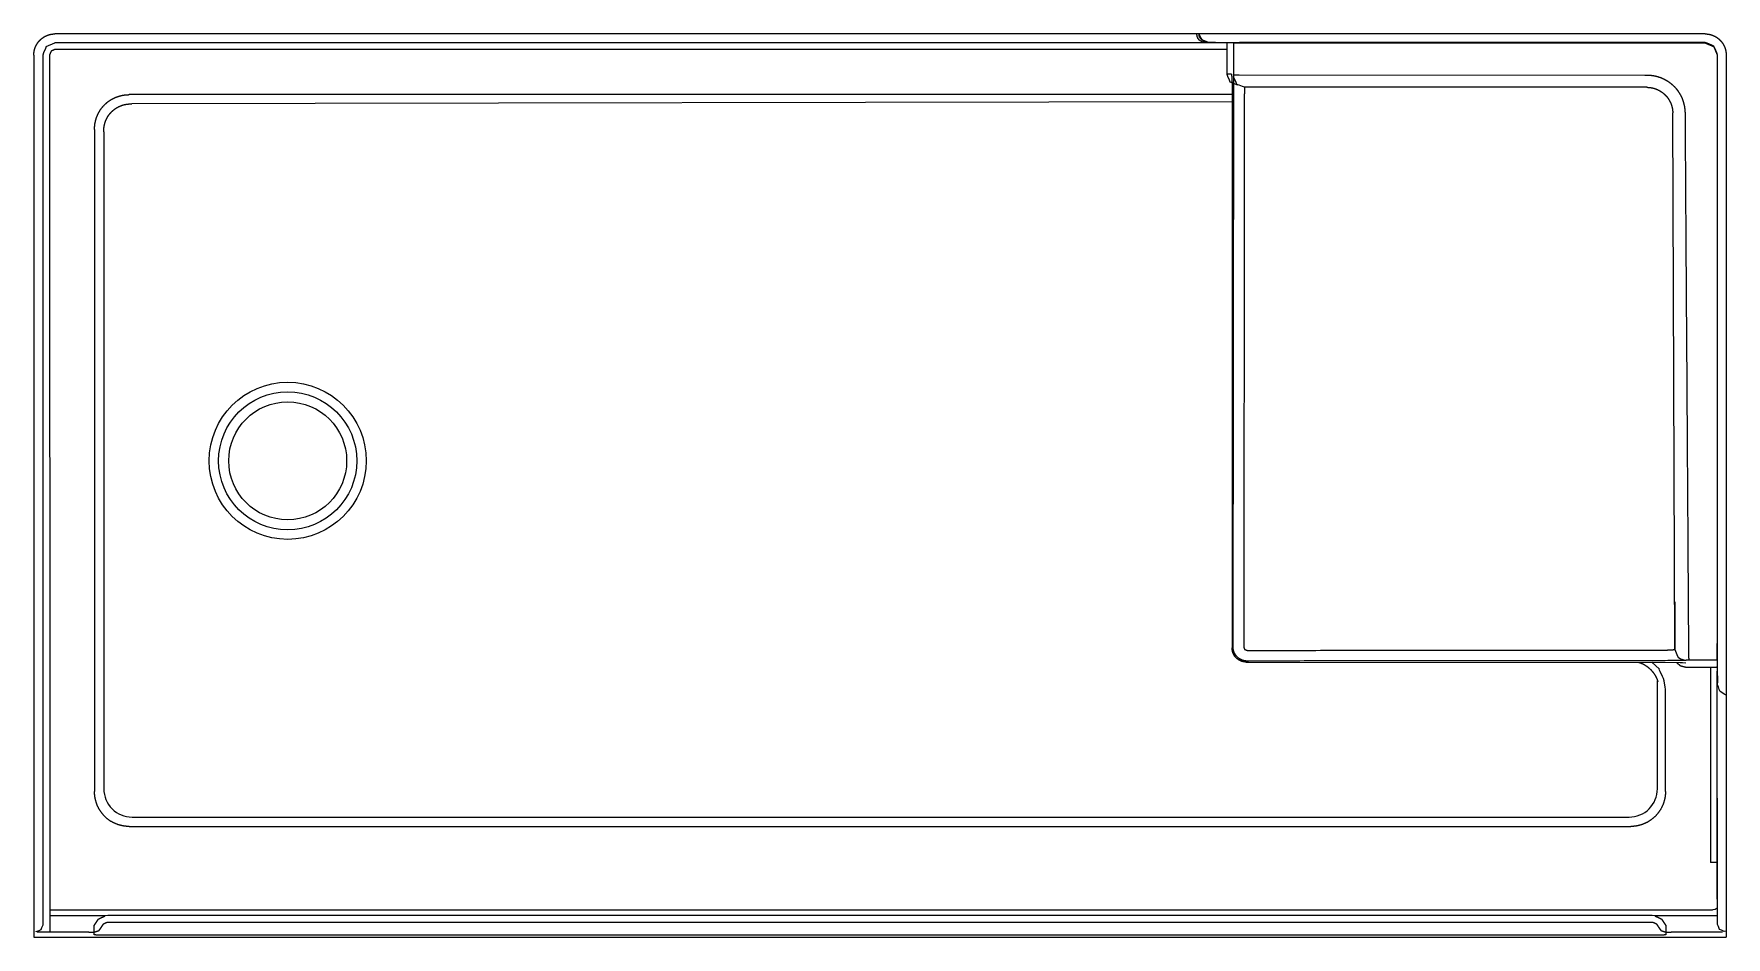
# Model space of a CAD drawing. Extents: x 0 to 60, y -32 to 0.
import ezdxf

# ---------------------------------------------------------------- set-up
doc = ezdxf.new("R2010")
doc.units = 0
doc.layers.get('0').update_dxf_attribs({"linetype": 'CONTINUOUS'})
doc.layers.get('DEFPOINTS').update_dxf_attribs({"linetype": 'CONTINUOUS'})

msp = doc.modelspace()

# ---------------------------------------------------------------- linework, layer by layer
for points in [[(59.252, 0), (0.748, 0)], [(42.547, -0.318), (42.468, -0.317), (41.744, -0.306), (41.666, -0.304), (41.592, -0.277), (41.503, -0.244), (41.429, -0.217), (41.389, -0.149), (41.3, 0)], [(0.441, -0.442), (0.411, -0.514), (0.344, -0.676), (0.315, -0.748), (0.315, -0.827), (0.314, -31.496), (0.314, -31.574), (0.283, -31.647), (0.274, -31.671), (0.244, -31.744), (0.171, -31.774), (0.147, -31.783), (0.075, -31.814)], [(0.441, -0.442), (0.748, -0.315)], [(42.012, -0.315), (0.748, -0.315)], [(42.298, -0.318), (42.295, -0.387), (42.295, -0.466), (42.293, -1.351), (42.293, -1.429), (42.323, -1.502), (42.375, -1.626), (42.404, -1.698)], [(57.192, -1.893), (42.923, -1.893), (42.851, -1.865), (42.73, -1.819), (42.657, -1.791), (42.624, -1.72), (42.578, -1.621), (42.545, -1.55), (42.545, -1.471), (42.547, -0.397), (42.547, -0.318)], [(42.547, -0.318), (42.926, -0.318)], [(60, -23.427), (59.932, -23.387), (59.85, -23.338), (59.783, -23.299), (59.755, -23.225), (59.723, -23.137), (59.695, -23.063), (59.695, -0.748), (59.665, -0.676), (59.595, -0.507), (59.565, -0.434), (59.493, -0.404), (59.324, -0.334), (59.252, -0.304), (42.75, -0.304)], [(0, -0.748), (0, -32)], [(60, -0.748), (60, -32)], [(42.462, -1.429), (42.293, -1.429)], [(42.404, -1.698), (42.672, -1.808)], [(42.519, -21.72), (42.545, -1.55)], [(42.546, -1.445), (42.66, -1.455), (42.738, -1.455), (57.114, -1.459), (57.192, -1.459)], [(42.483, -2.152), (3.382, -2.152)], [(42.482, -2.409), (3.475, -2.481)], [(58.182, -21.815), (58.107, -2.797)], [(2.152, -3.382), (2.152, -26.846)], [(58.182, -20.118), (58.181, -20.197), (58.181, -21.738), (58.18, -21.817), (58.213, -21.893)], [(42.484, -21.755), (42.519, -21.72)], [(42.983, -22.255), (43.062, -22.255), (58.371, -22.271), (58.45, -22.271), (58.571, -22.282)], [(57.37, -22.256), (57.631, -22.511)], [(57.848, -26.846), (57.848, -26.767), (57.848, -23.298), (57.848, -23.22), (57.835, -23.142), (57.798, -22.914), (57.784, -22.837), (57.749, -22.767), (57.661, -22.593), (57.627, -22.522)], [(60, -31.792), (59.934, -31.795), (59.862, -31.766), (59.838, -31.756), (59.765, -31.726), (59.735, -31.653), (59.725, -31.629), (59.695, -31.557), (59.695, -31.478), (59.684, -22.66), (59.684, -22.581)], [(59.695, -30.714), (59.685, -30.625), (59.685, -22.727)], [(3.382, -28.079), (56.616, -28.079)], [(46.715, -28.079), (46.728, -28.087)], [(59.685, -29.356), (59.448, -29.356)], [(0.566, -31.038), (59.437, -31.038), (59.515, -31.028), (59.534, -31.025), (59.611, -31.015), (59.686, -30.959)], [(0.065, -31.795), (0.075, -31.814)], [(59.686, -31.24), (59.607, -31.24), (57.544, -31.243), (57.466, -31.243), (57.381, -31.231), (2.619, -31.231), (2.534, -31.243), (2.455, -31.243), (0.642, -31.24), (0.563, -31.24)], [(0, -32), (60, -32)]]:
    msp.add_lwpolyline(points)
msp.add_lwpolyline([(2.48, -3.474), (2.48, -26.747, 0.414214), (3.48, -27.747), (56.56, -27.747, 0.414214), (57.56, -26.747), (57.56, -22.924)], format="xyb")
for points in [[(59.252, 0, 0), (59.257, 0, 0), (59.262, 0, 0), (59.268, 0, 0), (59.273, 0, 0), (59.278, 0, 0), (59.283, -0.001, 0), (59.289, -0.001, 0), (59.294, -0.001, 0), (59.299, -0.001, 0), (59.304, -0.002, 0), (59.31, -0.002, 0), (59.315, -0.003, 0), (59.32, -0.003, 0), (59.325, -0.004, 0), (59.33, -0.004, 0), (59.336, -0.005, 0), (59.341, -0.005, 0), (59.346, -0.006, 0), (59.351, -0.007, 0), (59.356, -0.007, 0), (59.361, -0.008, 0), (59.366, -0.009, 0), (59.371, -0.01, 0), (59.377, -0.01, 0), (59.382, -0.011, 0), (59.387, -0.012, 0), (59.392, -0.013, 0), (59.397, -0.014, 0), (59.402, -0.015, 0), (59.407, -0.016, 0), (59.412, -0.017, 0), (59.417, -0.018, 0), (59.422, -0.019, 0), (59.427, -0.021, 0), (59.432, -0.022, 0), (59.437, -0.023, 0), (59.441, -0.024, 0), (59.447, -0.026, 0), (59.451, -0.027, 0), (59.456, -0.028, 0), (59.461, -0.03, 0), (59.466, -0.031, 0), (59.471, -0.033, 0), (59.476, -0.034, 0), (59.48, -0.036, 0), (59.485, -0.037, 0), (59.49, -0.039, 0), (59.495, -0.04, 0), (59.499, -0.042, 0), (59.504, -0.044, 0), (59.509, -0.045, 0), (59.514, -0.047, 0), (59.518, -0.049, 0), (59.523, -0.051, 0), (59.528, -0.053, 0), (59.532, -0.054, 0), (59.537, -0.056, 0), (59.542, -0.058, 0), (59.546, -0.06, 0), (59.551, -0.062, 0), (59.555, -0.064, 0), (59.56, -0.066, 0), (59.565, -0.068, 0), (59.569, -0.07, 0), (59.574, -0.073, 0), (59.578, -0.075, 0), (59.583, -0.077, 0), (59.587, -0.079, 0), (59.591, -0.081, 0), (59.596, -0.084, 0), (59.6, -0.086, 0), (59.605, -0.088, 0), (59.609, -0.091, 0), (59.613, -0.093, 0), (59.618, -0.095, 0), (59.622, -0.098, 0), (59.626, -0.1, 0), (59.63, -0.103, 0), (59.635, -0.105, 0), (59.639, -0.108, 0), (59.643, -0.111, 0), (59.648, -0.113, 0), (59.652, -0.116, 0), (59.656, -0.118, 0), (59.66, -0.121, 0), (59.664, -0.124, 0), (59.668, -0.127, 0), (59.672, -0.129, 0), (59.676, -0.132, 0), (59.68, -0.135, 0), (59.684, -0.138, 0), (59.688, -0.141, 0), (59.692, -0.144, 0), (59.696, -0.147, 0), (59.7, -0.149, 0), (59.704, -0.152, 0), (59.708, -0.155, 0), (59.712, -0.158, 0), (59.716, -0.161, 0), (59.72, -0.165, 0), (59.724, -0.168, 0), (59.727, -0.171, 0), (59.731, -0.174, 0), (59.735, -0.177, 0), (59.739, -0.18, 0), (59.742, -0.184, 0), (59.746, -0.187, 0), (59.75, -0.19, 0), (59.753, -0.193, 0), (59.757, -0.197, 0), (59.761, -0.2, 0), (59.764, -0.204, 0), (59.769, -0.208, 0), (59.773, -0.212, 0), (59.777, -0.216, 0), (59.781, -0.22, 0), (59.785, -0.224, 0), (59.789, -0.228, 0), (59.793, -0.232, 0), (59.797, -0.236, 0), (59.801, -0.24, 0), (59.805, -0.245, 0), (59.809, -0.249, 0), (59.812, -0.253, 0), (59.816, -0.257, 0), (59.82, -0.262, 0), (59.824, -0.266, 0), (59.827, -0.27, 0), (59.831, -0.275, 0), (59.834, -0.279, 0), (59.838, -0.283, 0), (59.841, -0.288, 0), (59.845, -0.292, 0), (59.848, -0.297, 0), (59.852, -0.301, 0), (59.855, -0.306, 0), (59.858, -0.31, 0), (59.861, -0.315, 0), (59.865, -0.319, 0), (59.868, -0.324, 0), (59.871, -0.328, 0), (59.874, -0.333, 0), (59.877, -0.338, 0), (59.88, -0.342, 0), (59.883, -0.347, 0), (59.886, -0.352, 0), (59.889, -0.356, 0), (59.892, -0.361, 0), (59.895, -0.366, 0), (59.898, -0.371, 0), (59.9, -0.375, 0), (59.903, -0.38, 0), (59.906, -0.385, 0), (59.908, -0.39, 0), (59.911, -0.395, 0), (59.913, -0.399, 0), (59.916, -0.404, 0), (59.919, -0.409, 0), (59.921, -0.414, 0), (59.923, -0.419, 0), (59.926, -0.424, 0), (59.928, -0.429, 0), (59.931, -0.434, 0), (59.933, -0.439, 0), (59.935, -0.444, 0), (59.937, -0.449, 0), (59.939, -0.454, 0), (59.941, -0.459, 0), (59.944, -0.464, 0), (59.946, -0.469, 0), (59.948, -0.474, 0), (59.95, -0.479, 0), (59.952, -0.484, 0), (59.953, -0.489, 0), (59.955, -0.494, 0), (59.957, -0.499, 0), (59.959, -0.505, 0), (59.961, -0.51, 0), (59.962, -0.515, 0), (59.964, -0.52, 0), (59.966, -0.525, 0), (59.967, -0.53, 0), (59.969, -0.535, 0), (59.97, -0.541, 0), (59.972, -0.546, 0), (59.973, -0.551, 0), (59.975, -0.556, 0), (59.976, -0.562, 0), (59.977, -0.567, 0), (59.979, -0.572, 0), (59.98, -0.577, 0), (59.981, -0.583, 0), (59.982, -0.588, 0), (59.983, -0.593, 0), (59.984, -0.598, 0), (59.986, -0.604, 0), (59.987, -0.609, 0), (59.988, -0.614, 0), (59.989, -0.62, 0), (59.989, -0.625, 0), (59.99, -0.63, 0), (59.991, -0.636, 0), (59.992, -0.641, 0), (59.993, -0.646, 0), (59.993, -0.652, 0), (59.994, -0.657, 0), (59.995, -0.662, 0), (59.995, -0.668, 0), (59.996, -0.673, 0), (59.996, -0.678, 0), (59.997, -0.684, 0), (59.998, -0.689, 0), (59.998, -0.694, 0), (59.998, -0.7, 0), (59.999, -0.705, 0), (59.999, -0.71, 0), (59.999, -0.716, 0), (59.999, -0.721, 0), (60, -0.727, 0), (60, -0.732, 0), (60, -0.737, 0), (60, -0.743, 0), (60, -0.748, 0)], [(0, -0.748, 0), (0, -0.742, 0), (0, -0.737, 0), (0, -0.731, 0), (0, -0.725, 0), (0.001, -0.719, 0), (0.001, -0.714, 0), (0.001, -0.708, 0), (0.001, -0.702, 0), (0.002, -0.696, 0), (0.002, -0.691, 0), (0.003, -0.685, 0), (0.003, -0.679, 0), (0.004, -0.674, 0), (0.004, -0.668, 0), (0.005, -0.663, 0), (0.006, -0.657, 0), (0.006, -0.651, 0), (0.007, -0.646, 0), (0.008, -0.64, 0), (0.009, -0.635, 0), (0.009, -0.629, 0), (0.01, -0.623, 0), (0.011, -0.618, 0), (0.012, -0.612, 0), (0.013, -0.607, 0), (0.014, -0.601, 0), (0.015, -0.596, 0), (0.017, -0.591, 0), (0.018, -0.585, 0), (0.019, -0.58, 0), (0.02, -0.574, 0), (0.022, -0.569, 0), (0.023, -0.564, 0), (0.024, -0.558, 0), (0.026, -0.553, 0), (0.027, -0.547, 0), (0.029, -0.542, 0), (0.03, -0.537, 0), (0.032, -0.532, 0), (0.033, -0.526, 0), (0.035, -0.521, 0), (0.037, -0.516, 0), (0.039, -0.511, 0), (0.04, -0.505, 0), (0.042, -0.5, 0), (0.044, -0.495, 0), (0.046, -0.49, 0), (0.048, -0.485, 0), (0.05, -0.48, 0), (0.052, -0.475, 0), (0.054, -0.469, 0), (0.056, -0.464, 0), (0.058, -0.459, 0), (0.06, -0.454, 0), (0.062, -0.449, 0), (0.064, -0.444, 0), (0.067, -0.439, 0), (0.069, -0.434, 0), (0.071, -0.43, 0), (0.073, -0.425, 0), (0.076, -0.42, 0), (0.078, -0.415, 0), (0.081, -0.41, 0), (0.083, -0.405, 0), (0.086, -0.4, 0), (0.088, -0.396, 0), (0.091, -0.391, 0), (0.093, -0.386, 0), (0.096, -0.381, 0), (0.099, -0.377, 0), (0.101, -0.372, 0), (0.104, -0.367, 0), (0.107, -0.363, 0), (0.11, -0.358, 0), (0.113, -0.353, 0), (0.115, -0.349, 0), (0.118, -0.344, 0), (0.121, -0.34, 0), (0.124, -0.335, 0), (0.127, -0.331, 0), (0.13, -0.326, 0), (0.133, -0.322, 0), (0.136, -0.317, 0), (0.14, -0.313, 0), (0.143, -0.309, 0), (0.146, -0.304, 0), (0.149, -0.3, 0), (0.152, -0.296, 0), (0.156, -0.291, 0), (0.159, -0.287, 0), (0.162, -0.283, 0), (0.166, -0.279, 0), (0.169, -0.274, 0), (0.173, -0.27, 0), (0.176, -0.266, 0), (0.18, -0.262, 0), (0.183, -0.258, 0), (0.187, -0.254, 0), (0.19, -0.25, 0), (0.194, -0.246, 0), (0.197, -0.242, 0), (0.201, -0.238, 0), (0.205, -0.234, 0), (0.208, -0.23, 0), (0.212, -0.226, 0), (0.216, -0.222, 0), (0.22, -0.219, 0), (0.224, -0.215, 0), (0.228, -0.211, 0), (0.231, -0.207, 0), (0.235, -0.203, 0), (0.239, -0.2, 0), (0.243, -0.196, 0), (0.247, -0.193, 0), (0.251, -0.189, 0), (0.255, -0.186, 0), (0.259, -0.182, 0), (0.263, -0.179, 0), (0.267, -0.175, 0), (0.271, -0.172, 0), (0.275, -0.169, 0), (0.279, -0.165, 0), (0.283, -0.162, 0), (0.287, -0.159, 0), (0.291, -0.156, 0), (0.295, -0.152, 0), (0.3, -0.149, 0), (0.304, -0.146, 0), (0.308, -0.143, 0), (0.312, -0.14, 0), (0.316, -0.137, 0), (0.321, -0.134, 0), (0.325, -0.131, 0), (0.329, -0.128, 0), (0.333, -0.125, 0), (0.338, -0.123, 0), (0.342, -0.12, 0), (0.346, -0.117, 0), (0.351, -0.114, 0), (0.355, -0.112, 0), (0.359, -0.109, 0), (0.364, -0.106, 0), (0.368, -0.104, 0), (0.372, -0.101, 0), (0.377, -0.098, 0), (0.381, -0.096, 0), (0.386, -0.093, 0), (0.39, -0.091, 0), (0.395, -0.089, 0), (0.399, -0.086, 0), (0.404, -0.084, 0), (0.408, -0.082, 0), (0.413, -0.079, 0), (0.417, -0.077, 0), (0.422, -0.075, 0), (0.426, -0.073, 0), (0.431, -0.07, 0), (0.435, -0.068, 0), (0.44, -0.066, 0), (0.445, -0.064, 0), (0.449, -0.062, 0), (0.454, -0.06, 0), (0.458, -0.058, 0), (0.463, -0.056, 0), (0.468, -0.054, 0), (0.472, -0.053, 0), (0.477, -0.051, 0), (0.482, -0.049, 0), (0.486, -0.047, 0), (0.491, -0.045, 0), (0.496, -0.044, 0), (0.501, -0.042, 0), (0.505, -0.04, 0), (0.51, -0.039, 0), (0.515, -0.037, 0), (0.519, -0.036, 0), (0.524, -0.034, 0), (0.529, -0.033, 0), (0.534, -0.031, 0), (0.539, -0.03, 0), (0.543, -0.028, 0), (0.548, -0.027, 0), (0.553, -0.026, 0), (0.558, -0.025, 0), (0.562, -0.023, 0), (0.567, -0.022, 0), (0.572, -0.021, 0), (0.577, -0.02, 0), (0.582, -0.019, 0), (0.587, -0.018, 0), (0.591, -0.017, 0), (0.596, -0.016, 0), (0.601, -0.015, 0), (0.606, -0.014, 0), (0.611, -0.013, 0), (0.616, -0.012, 0), (0.621, -0.011, 0), (0.625, -0.01, 0), (0.63, -0.009, 0), (0.635, -0.009, 0), (0.64, -0.008, 0), (0.645, -0.007, 0), (0.65, -0.006, 0), (0.655, -0.006, 0), (0.66, -0.005, 0), (0.665, -0.005, 0), (0.669, -0.004, 0), (0.674, -0.004, 0), (0.679, -0.003, 0), (0.684, -0.003, 0), (0.689, -0.002, 0), (0.694, -0.002, 0), (0.699, -0.002, 0), (0.704, -0.001, 0), (0.709, -0.001, 0), (0.714, -0.001, 0), (0.719, -0.001, 0), (0.723, 0, 0), (0.728, 0, 0), (0.733, 0, 0), (0.738, 0, 0), (0.743, 0, 0), (0.748, 0, 0)], [(42.293, -0.556, 0), (42.293, -0.556, 0), (42.293, -0.556, 0), (42.293, -0.556, 0), (42.293, -0.556, 0), (42.293, -0.556, 0), (42.292, -0.556, 0), (42.292, -0.556, 0), (42.292, -0.556, 0), (42.291, -0.556, 0), (42.291, -0.556, 0), (42.291, -0.556, 0), (42.29, -0.556, 0), (42.29, -0.556, 0), (42.289, -0.556, 0), (42.288, -0.556, 0), (42.288, -0.556, 0), (42.287, -0.556, 0), (42.287, -0.556, 0), (42.286, -0.556, 0), (42.285, -0.556, 0), (42.284, -0.556, 0), (42.284, -0.556, 0), (42.283, -0.556, 0), (42.282, -0.556, 0), (42.281, -0.556, 0), (42.28, -0.556, 0), (42.279, -0.556, 0), (42.278, -0.556, 0), (42.277, -0.556, 0), (42.276, -0.556, 0), (42.275, -0.556, 0), (42.274, -0.556, 0), (42.273, -0.556, 0), (42.272, -0.556, 0), (42.271, -0.556, 0), (42.27, -0.556, 0), (42.269, -0.556, 0), (42.268, -0.556, 0), (42.267, -0.556, 0), (42.266, -0.556, 0), (42.265, -0.556, 0), (42.264, -0.556, 0), (42.262, -0.556, 0), (42.261, -0.556, 0), (42.26, -0.556, 0), (42.259, -0.556, 0), (42.258, -0.556, 0), (42.257, -0.556, 0), (42.255, -0.556, 0), (42.254, -0.556, 0), (42.253, -0.556, 0), (42.252, -0.556, 0), (42.251, -0.556, 0), (42.249, -0.556, 0), (42.248, -0.556, 0), (42.247, -0.556, 0), (42.246, -0.556, 0), (42.245, -0.556, 0), (42.244, -0.556, 0), (42.243, -0.556, 0), (42.242, -0.556, 0), (42.24, -0.556, 0), (42.239, -0.556, 0), (42.238, -0.556, 0), (42.237, -0.556, 0), (42.236, -0.556, 0), (42.235, -0.556, 0), (42.234, -0.556, 0), (42.233, -0.556, 0), (42.232, -0.556, 0), (42.231, -0.556, 0), (42.23, -0.556, 0), (42.229, -0.556, 0), (42.228, -0.556, 0), (42.227, -0.556, 0), (42.227, -0.556, 0), (42.226, -0.556, 0), (42.225, -0.556, 0), (42.224, -0.556, 0), (42.223, -0.556, 0), (42.222, -0.556, 0), (42.222, -0.556, 0), (42.221, -0.556, 0), (42.221, -0.556, 0), (42.22, -0.556, 0), (42.219, -0.556, 0), (42.219, -0.556, 0), (42.218, -0.556, 0), (42.218, -0.556, 0), (42.217, -0.556, 0), (42.217, -0.556, 0), (42.217, -0.556, 0), (42.216, -0.556, 0), (42.216, -0.556, 0), (42.216, -0.556, 0), (42.216, -0.556, 0), (42.215, -0.556, 0), (42.215, -0.556, 0), (42.215, -0.556, 0), (42.215, -0.556, 0), (42.2, -0.556, 0), (42.16, -0.556, 0), (42.096, -0.556, 0), (42.009, -0.556, 0), (41.899, -0.556, 0), (41.767, -0.556, 0), (41.613, -0.556, 0), (41.438, -0.556, 0), (41.242, -0.556, 0), (41.025, -0.556, 0), (40.789, -0.556, 0), (40.533, -0.556, 0), (40.258, -0.556, 0), (39.966, -0.556, 0), (39.655, -0.556, 0), (39.327, -0.556, 0), (38.982, -0.556, 0), (38.62, -0.556, 0), (38.243, -0.556, 0), (37.85, -0.556, 0), (37.443, -0.556, 0), (37.021, -0.556, 0), (36.586, -0.556, 0), (36.136, -0.556, 0), (35.675, -0.556, 0), (35.2, -0.556, 0), (34.714, -0.556, 0), (34.217, -0.556, 0), (33.708, -0.556, 0), (33.189, -0.556, 0), (32.661, -0.556, 0), (32.123, -0.556, 0), (31.576, -0.556, 0), (31.02, -0.556, 0), (30.457, -0.556, 0), (29.887, -0.556, 0), (29.309, -0.556, 0), (28.725, -0.556, 0), (28.135, -0.556, 0), (27.54, -0.556, 0), (26.94, -0.556, 0), (26.336, -0.556, 0), (25.727, -0.556, 0), (25.116, -0.556, 0), (24.501, -0.556, 0), (23.884, -0.556, 0), (23.265, -0.556, 0), (22.645, -0.556, 0), (22.024, -0.556, 0), (21.402, -0.556, 0), (20.78, -0.556, 0), (20.16, -0.556, 0), (19.54, -0.556, 0), (18.921, -0.556, 0), (18.305, -0.556, 0), (17.692, -0.556, 0), (17.081, -0.556, 0), (16.474, -0.556, 0), (15.871, -0.556, 0), (15.273, -0.556, 0), (14.68, -0.556, 0), (14.092, -0.556, 0), (13.511, -0.556, 0), (12.936, -0.556, 0), (12.368, -0.556, 0), (11.808, -0.556, 0), (11.255, -0.556, 0), (10.712, -0.556, 0), (10.177, -0.556, 0), (9.652, -0.556, 0), (9.137, -0.556, 0), (8.633, -0.556, 0), (8.139, -0.556, 0), (7.658, -0.556, 0), (7.188, -0.556, 0), (6.731, -0.556, 0), (6.287, -0.556, 0), (5.856, -0.556, 0), (5.44, -0.556, 0), (5.038, -0.556, 0), (4.651, -0.556, 0), (4.28, -0.556, 0), (3.924, -0.556, 0), (3.585, -0.556, 0), (3.264, -0.556, 0), (2.96, -0.556, 0), (2.674, -0.556, 0), (2.406, -0.556, 0), (2.157, -0.556, 0), (1.928, -0.556, 0), (1.719, -0.556, 0), (1.531, -0.556, 0), (1.364, -0.556, 0), (1.218, -0.556, 0), (1.094, -0.556, 0), (0.993, -0.556, 0), (0.914, -0.556, 0), (0.86, -0.556, 0), (0.829, -0.556, 0), (0.821, -0.556, 0), (0.818, -0.556, 0), (0.815, -0.556, 0), (0.812, -0.556, 0), (0.81, -0.556, 0), (0.807, -0.556, 0), (0.804, -0.556, 0), (0.802, -0.556, 0), (0.8, -0.556, 0), (0.797, -0.556, 0), (0.795, -0.556, 0), (0.793, -0.556, 0), (0.791, -0.556, 0), (0.788, -0.556, 0), (0.787, -0.556, 0), (0.785, -0.556, 0), (0.783, -0.556, 0), (0.781, -0.556, 0), (0.779, -0.556, 0), (0.777, -0.556, 0), (0.776, -0.556, 0), (0.774, -0.556, 0), (0.773, -0.556, 0), (0.771, -0.556, 0), (0.77, -0.556, 0), (0.768, -0.556, 0), (0.767, -0.555, 0), (0.766, -0.555, 0), (0.765, -0.555, 0), (0.763, -0.555, 0), (0.762, -0.555, 0), (0.761, -0.555, 0), (0.76, -0.555, 0), (0.759, -0.555, 0), (0.758, -0.555, 0), (0.757, -0.555, 0), (0.756, -0.555, 0), (0.755, -0.555, 0), (0.754, -0.555, 0), (0.753, -0.555, 0), (0.753, -0.555, 0), (0.752, -0.555, 0), (0.751, -0.555, 0), (0.75, -0.556, 0), (0.749, -0.556, 0), (0.749, -0.556, 0), (0.748, -0.556, 0), (0.747, -0.556, 0), (0.746, -0.556, 0), (0.746, -0.556, 0), (0.745, -0.556, 0), (0.744, -0.556, 0), (0.743, -0.557, 0), (0.743, -0.557, 0), (0.742, -0.557, 0), (0.741, -0.557, 0), (0.741, -0.557, 0), (0.74, -0.558, 0), (0.739, -0.558, 0), (0.738, -0.558, 0), (0.738, -0.558, 0), (0.737, -0.559, 0), (0.736, -0.559, 0), (0.735, -0.559, 0), (0.734, -0.559, 0), (0.733, -0.56, 0), (0.733, -0.56, 0), (0.732, -0.561, 0), (0.731, -0.561, 0), (0.73, -0.561, 0), (0.729, -0.562, 0), (0.728, -0.562, 0), (0.727, -0.563, 0), (0.726, -0.563, 0), (0.724, -0.564, 0), (0.723, -0.564, 0), (0.722, -0.565, 0), (0.721, -0.565, 0), (0.72, -0.566, 0), (0.718, -0.566, 0), (0.717, -0.567, 0), (0.715, -0.568, 0), (0.714, -0.568, 0), (0.712, -0.569, 0), (0.711, -0.57, 0), (0.709, -0.571, 0), (0.707, -0.571, 0), (0.706, -0.572, 0), (0.704, -0.573, 0), (0.702, -0.574, 0), (0.7, -0.575, 0), (0.698, -0.575, 0), (0.696, -0.576, 0), (0.694, -0.577, 0), (0.692, -0.578, 0), (0.689, -0.579, 0), (0.687, -0.58, 0), (0.684, -0.581, 0), (0.682, -0.582, 0), (0.679, -0.584, 0), (0.678, -0.584, 0), (0.678, -0.584, 0), (0.678, -0.584, 0), (0.677, -0.584, 0), (0.677, -0.584, 0), (0.677, -0.584, 0), (0.677, -0.585, 0), (0.677, -0.585, 0), (0.676, -0.585, 0), (0.676, -0.585, 0), (0.676, -0.585, 0), (0.675, -0.585, 0), (0.675, -0.585, 0), (0.674, -0.586, 0), (0.674, -0.586, 0), (0.673, -0.586, 0), (0.673, -0.586, 0), (0.672, -0.586, 0), (0.672, -0.587, 0), (0.671, -0.587, 0), (0.67, -0.587, 0), (0.67, -0.588, 0), (0.669, -0.588, 0), (0.668, -0.588, 0), (0.668, -0.588, 0), (0.667, -0.589, 0), (0.666, -0.589, 0), (0.665, -0.589, 0), (0.665, -0.59, 0), (0.664, -0.59, 0), (0.663, -0.59, 0), (0.662, -0.591, 0), (0.661, -0.591, 0), (0.66, -0.591, 0), (0.66, -0.592, 0), (0.659, -0.592, 0), (0.658, -0.593, 0), (0.657, -0.593, 0), (0.656, -0.593, 0), (0.655, -0.594, 0), (0.654, -0.594, 0), (0.653, -0.595, 0), (0.652, -0.595, 0), (0.651, -0.595, 0), (0.65, -0.596, 0), (0.649, -0.596, 0), (0.648, -0.597, 0), (0.647, -0.597, 0), (0.646, -0.597, 0), (0.645, -0.598, 0), (0.644, -0.598, 0), (0.643, -0.599, 0), (0.642, -0.599, 0), (0.641, -0.6, 0), (0.64, -0.6, 0), (0.639, -0.6, 0), (0.638, -0.601, 0), (0.637, -0.601, 0), (0.636, -0.602, 0), (0.635, -0.602, 0), (0.634, -0.602, 0), (0.633, -0.603, 0), (0.632, -0.603, 0), (0.632, -0.604, 0), (0.631, -0.604, 0), (0.63, -0.604, 0), (0.629, -0.605, 0), (0.628, -0.605, 0), (0.627, -0.605, 0), (0.626, -0.606, 0), (0.625, -0.606, 0), (0.625, -0.606, 0), (0.624, -0.607, 0), (0.623, -0.607, 0), (0.622, -0.607, 0), (0.621, -0.608, 0), (0.621, -0.608, 0), (0.62, -0.608, 0), (0.619, -0.609, 0), (0.619, -0.609, 0), (0.618, -0.609, 0), (0.617, -0.609, 0), (0.617, -0.61, 0), (0.616, -0.61, 0), (0.616, -0.61, 0), (0.615, -0.61, 0), (0.615, -0.611, 0), (0.614, -0.611, 0), (0.614, -0.611, 0), (0.614, -0.611, 0), (0.613, -0.611, 0), (0.613, -0.611, 0), (0.613, -0.612, 0), (0.612, -0.612, 0), (0.612, -0.612, 0), (0.612, -0.612, 0), (0.612, -0.612, 0), (0.612, -0.612, 0), (0.612, -0.612, 0), (0.611, -0.612, 0), (0.611, -0.612, 0), (0.611, -0.612, 0), (0.611, -0.612, 0), (0.611, -0.612, 0), (0.611, -0.612, 0), (0.611, -0.613, 0), (0.611, -0.613, 0), (0.611, -0.613, 0), (0.611, -0.613, 0), (0.611, -0.614, 0), (0.611, -0.614, 0), (0.61, -0.614, 0), (0.61, -0.615, 0), (0.61, -0.615, 0), (0.61, -0.616, 0), (0.61, -0.616, 0), (0.61, -0.617, 0), (0.609, -0.617, 0), (0.609, -0.618, 0), (0.609, -0.618, 0), (0.609, -0.619, 0), (0.608, -0.62, 0), (0.608, -0.62, 0), (0.608, -0.621, 0), (0.607, -0.622, 0), (0.607, -0.623, 0), (0.607, -0.623, 0), (0.606, -0.624, 0), (0.606, -0.625, 0), (0.606, -0.626, 0), (0.605, -0.627, 0), (0.605, -0.627, 0), (0.605, -0.628, 0), (0.604, -0.629, 0), (0.604, -0.63, 0), (0.604, -0.631, 0), (0.603, -0.632, 0), (0.603, -0.633, 0), (0.602, -0.634, 0), (0.602, -0.635, 0), (0.602, -0.636, 0), (0.601, -0.637, 0), (0.601, -0.637, 0), (0.6, -0.638, 0), (0.6, -0.639, 0), (0.6, -0.64, 0), (0.599, -0.641, 0), (0.599, -0.642, 0), (0.598, -0.643, 0), (0.598, -0.644, 0), (0.598, -0.645, 0), (0.597, -0.646, 0), (0.597, -0.647, 0), (0.596, -0.648, 0), (0.596, -0.649, 0), (0.596, -0.65, 0), (0.595, -0.651, 0), (0.595, -0.652, 0), (0.594, -0.653, 0), (0.594, -0.654, 0), (0.594, -0.655, 0), (0.593, -0.656, 0), (0.593, -0.657, 0), (0.592, -0.658, 0), (0.592, -0.659, 0), (0.592, -0.66, 0), (0.591, -0.66, 0), (0.591, -0.661, 0), (0.59, -0.662, 0), (0.59, -0.663, 0), (0.59, -0.664, 0), (0.589, -0.665, 0), (0.589, -0.665, 0), (0.589, -0.666, 0), (0.588, -0.667, 0), (0.588, -0.668, 0), (0.588, -0.668, 0), (0.588, -0.669, 0), (0.587, -0.67, 0), (0.587, -0.67, 0), (0.587, -0.671, 0), (0.587, -0.672, 0), (0.586, -0.672, 0), (0.586, -0.673, 0), (0.586, -0.673, 0), (0.586, -0.674, 0), (0.585, -0.674, 0), (0.585, -0.675, 0), (0.585, -0.675, 0), (0.585, -0.675, 0), (0.585, -0.676, 0), (0.585, -0.676, 0), (0.585, -0.676, 0), (0.584, -0.677, 0), (0.584, -0.677, 0), (0.584, -0.677, 0), (0.584, -0.677, 0), (0.584, -0.677, 0), (0.584, -0.677, 0), (0.584, -0.677, 0), (0.583, -0.679, 0), (0.582, -0.682, 0), (0.581, -0.684, 0), (0.58, -0.687, 0), (0.579, -0.689, 0), (0.578, -0.691, 0), (0.577, -0.694, 0), (0.576, -0.696, 0), (0.575, -0.698, 0), (0.574, -0.7, 0), (0.574, -0.702, 0), (0.573, -0.704, 0), (0.572, -0.706, 0), (0.571, -0.707, 0), (0.57, -0.709, 0), (0.57, -0.711, 0), (0.569, -0.712, 0), (0.568, -0.714, 0), (0.568, -0.715, 0), (0.567, -0.717, 0), (0.566, -0.718, 0), (0.566, -0.719, 0), (0.565, -0.721, 0), (0.565, -0.722, 0), (0.564, -0.723, 0), (0.564, -0.724, 0), (0.563, -0.725, 0), (0.563, -0.727, 0), (0.562, -0.728, 0), (0.562, -0.729, 0), (0.561, -0.73, 0), (0.561, -0.731, 0), (0.56, -0.732, 0), (0.56, -0.732, 0), (0.56, -0.733, 0), (0.559, -0.734, 0), (0.559, -0.735, 0), (0.559, -0.736, 0), (0.558, -0.737, 0), (0.558, -0.737, 0), (0.558, -0.738, 0), (0.558, -0.739, 0), (0.557, -0.74, 0), (0.557, -0.74, 0), (0.557, -0.741, 0), (0.557, -0.742, 0), (0.557, -0.743, 0), (0.556, -0.743, 0), (0.556, -0.744, 0), (0.556, -0.745, 0), (0.556, -0.746, 0), (0.556, -0.746, 0), (0.556, -0.747, 0), (0.556, -0.748, 0), (0.556, -0.748, 0), (0.556, -0.749, 0), (0.555, -0.75, 0), (0.555, -0.751, 0), (0.555, -0.752, 0), (0.555, -0.752, 0), (0.555, -0.753, 0), (0.555, -0.754, 0), (0.555, -0.755, 0), (0.555, -0.756, 0), (0.555, -0.757, 0), (0.555, -0.758, 0), (0.555, -0.759, 0), (0.555, -0.76, 0), (0.555, -0.761, 0), (0.555, -0.762, 0), (0.555, -0.763, 0), (0.555, -0.765, 0), (0.555, -0.766, 0), (0.555, -0.767, 0), (0.555, -0.768, 0), (0.555, -0.77, 0), (0.555, -0.771, 0), (0.556, -0.773, 0), (0.556, -0.774, 0), (0.556, -0.776, 0), (0.556, -0.777, 0), (0.556, -0.779, 0), (0.556, -0.781, 0), (0.556, -0.783, 0), (0.556, -0.785, 0), (0.556, -0.786, 0), (0.556, -0.788, 0), (0.556, -0.791, 0), (0.556, -0.793, 0), (0.556, -0.795, 0), (0.556, -0.797, 0), (0.556, -0.799, 0), (0.556, -0.802, 0), (0.556, -0.804, 0), (0.556, -0.807, 0), (0.556, -0.81, 0), (0.556, -0.812, 0), (0.556, -0.815, 0), (0.556, -0.818, 0), (0.556, -0.821, 0), (0.556, -0.827, 0), (0.556, -0.85, 0), (0.556, -0.891, 0), (0.556, -0.949, 0), (0.556, -1.025, 0), (0.556, -1.117, 0), (0.556, -1.226, 0), (0.556, -1.35, 0), (0.557, -1.491, 0), (0.557, -1.647, 0), (0.557, -1.817, 0), (0.557, -2.003, 0), (0.557, -2.202, 0), (0.557, -2.415, 0), (0.557, -2.642, 0), (0.557, -2.882, 0), (0.557, -3.134, 0), (0.557, -3.399, 0), (0.557, -3.676, 0), (0.557, -3.964, 0), (0.557, -4.264, 0), (0.557, -4.574, 0), (0.558, -4.895, 0), (0.558, -5.226, 0), (0.558, -5.567, 0), (0.558, -5.917, 0), (0.558, -6.276, 0), (0.558, -6.643, 0), (0.558, -7.019, 0), (0.558, -7.403, 0), (0.558, -7.794, 0), (0.559, -8.193, 0), (0.559, -8.598, 0), (0.559, -9.01, 0), (0.559, -9.427, 0), (0.559, -9.851, 0), (0.559, -10.279, 0), (0.559, -10.713, 0), (0.559, -11.15, 0), (0.56, -11.592, 0), (0.56, -12.038, 0), (0.56, -12.488, 0), (0.56, -12.94, 0), (0.56, -13.395, 0), (0.56, -13.852, 0), (0.56, -14.312, 0), (0.56, -14.772, 0), (0.561, -15.234, 0), (0.561, -15.697, 0), (0.561, -16.16, 0), (0.561, -16.624, 0), (0.561, -17.087, 0), (0.561, -17.549, 0), (0.561, -18.01, 0), (0.562, -18.47, 0), (0.562, -18.928, 0), (0.562, -19.384, 0), (0.562, -19.838, 0), (0.562, -20.288, 0), (0.562, -20.735, 0), (0.562, -21.179, 0), (0.563, -21.618, 0), (0.563, -22.053, 0), (0.563, -22.484, 0), (0.563, -22.909, 0), (0.563, -23.329, 0), (0.563, -23.743, 0), (0.563, -24.151, 0), (0.563, -24.552, 0), (0.564, -24.945, 0), (0.564, -25.332, 0), (0.564, -25.711, 0), (0.564, -26.082, 0), (0.564, -26.444, 0), (0.564, -26.798, 0), (0.564, -27.142, 0), (0.564, -27.477, 0), (0.564, -27.801, 0), (0.564, -28.116, 0), (0.565, -28.419, 0), (0.565, -28.712, 0), (0.565, -28.993, 0), (0.565, -29.263, 0), (0.565, -29.52, 0), (0.565, -29.764, 0), (0.565, -29.996, 0), (0.565, -30.214, 0), (0.565, -30.419, 0), (0.565, -30.61, 0), (0.565, -30.786, 0), (0.565, -30.947, 0), (0.565, -31.093, 0), (0.565, -31.224, 0), (0.565, -31.339, 0), (0.565, -31.437, 0), (0.565, -31.519, 0), (0.566, -31.584, 0), (0.566, -31.631, 0), (0.566, -31.661, 0), (0.566, -31.672, 0), (0.566, -31.674, 0), (0.566, -31.676, 0), (0.566, -31.677, 0), (0.566, -31.679, 0), (0.566, -31.68, 0), (0.566, -31.682, 0), (0.566, -31.684, 0), (0.566, -31.685, 0), (0.566, -31.687, 0), (0.566, -31.689, 0), (0.566, -31.69, 0), (0.566, -31.692, 0), (0.566, -31.693, 0), (0.566, -31.695, 0), (0.566, -31.697, 0), (0.566, -31.698, 0), (0.566, -31.7, 0), (0.566, -31.701, 0), (0.566, -31.703, 0), (0.566, -31.704, 0), (0.566, -31.706, 0), (0.566, -31.708, 0), (0.566, -31.709, 0), (0.566, -31.711, 0), (0.566, -31.712, 0), (0.566, -31.714, 0), (0.566, -31.715, 0), (0.566, -31.717, 0), (0.566, -31.719, 0), (0.566, -31.72, 0), (0.566, -31.722, 0), (0.566, -31.723, 0), (0.566, -31.725, 0), (0.566, -31.727, 0), (0.566, -31.728, 0), (0.566, -31.73, 0), (0.566, -31.731, 0), (0.566, -31.733, 0), (0.566, -31.735, 0), (0.567, -31.736, 0), (0.567, -31.738, 0), (0.567, -31.739, 0), (0.567, -31.741, 0), (0.567, -31.742, 0), (0.567, -31.744, 0), (0.567, -31.745, 0), (0.567, -31.747, 0), (0.567, -31.749, 0), (0.567, -31.75, 0), (0.567, -31.752, 0), (0.567, -31.753, 0), (0.567, -31.755, 0), (0.567, -31.756, 0), (0.567, -31.758, 0), (0.567, -31.76, 0), (0.567, -31.761, 0), (0.568, -31.763, 0), (0.568, -31.764, 0), (0.568, -31.766, 0), (0.568, -31.767, 0), (0.568, -31.769, 0), (0.568, -31.771, 0), (0.568, -31.772, 0), (0.568, -31.774, 0), (0.568, -31.775, 0), (0.568, -31.777, 0), (0.568, -31.778, 0), (0.568, -31.78, 0), (0.569, -31.782, 0), (0.569, -31.783, 0), (0.569, -31.785, 0), (0.569, -31.786, 0), (0.569, -31.788, 0), (0.569, -31.789, 0), (0.569, -31.791, 0), (0.569, -31.793, 0), (0.569, -31.794, 0), (0.569, -31.796, 0), (0.569, -31.797, 0), (0.57, -31.799, 0), (0.57, -31.8, 0), (0.57, -31.802, 0), (0.57, -31.804, 0), (0.57, -31.805, 0), (0.57, -31.807, 0), (0.57, -31.808, 0), (0.57, -31.81, 0), (0.57, -31.811, 0), (0.571, -31.813, 0), (0.571, -31.815, 0), (0.571, -31.816, 0), (0.571, -31.818, 0), (0.571, -31.82, 0), (0.571, -31.821, 0), (0.571, -31.823, 0), (0.571, -31.824, 0), (0.571, -31.826, 0), (0.572, -31.827, 0), (0.572, -31.829, 0), (0.572, -31.831, 0)], [(41.552, -0.307, 0), (41.552, -0.307, 0), (41.552, -0.307, 0), (41.551, -0.307, 0), (41.551, -0.307, 0), (41.55, -0.307, 0), (41.55, -0.307, 0), (41.549, -0.307, 0), (41.548, -0.307, 0), (41.547, -0.307, 0), (41.546, -0.307, 0), (41.545, -0.307, 0), (41.544, -0.307, 0), (41.543, -0.307, 0), (41.541, -0.307, 0), (41.54, -0.307, 0), (41.538, -0.306, 0), (41.537, -0.306, 0), (41.535, -0.306, 0), (41.533, -0.306, 0), (41.531, -0.306, 0), (41.529, -0.306, 0), (41.527, -0.305, 0), (41.525, -0.305, 0), (41.523, -0.305, 0), (41.52, -0.305, 0), (41.518, -0.304, 0), (41.515, -0.304, 0), (41.513, -0.304, 0), (41.51, -0.303, 0), (41.508, -0.303, 0), (41.505, -0.302, 0), (41.502, -0.302, 0), (41.499, -0.301, 0), (41.496, -0.301, 0), (41.493, -0.3, 0), (41.49, -0.3, 0), (41.487, -0.299, 0), (41.484, -0.299, 0), (41.481, -0.298, 0), (41.478, -0.297, 0), (41.475, -0.296, 0), (41.472, -0.296, 0), (41.468, -0.295, 0), (41.465, -0.294, 0), (41.462, -0.293, 0), (41.458, -0.292, 0), (41.455, -0.291, 0), (41.451, -0.29, 0), (41.448, -0.289, 0), (41.444, -0.288, 0), (41.441, -0.287, 0), (41.437, -0.286, 0), (41.433, -0.284, 0), (41.43, -0.283, 0), (41.426, -0.282, 0), (41.422, -0.28, 0), (41.419, -0.279, 0), (41.415, -0.278, 0), (41.411, -0.276, 0), (41.408, -0.274, 0), (41.404, -0.273, 0), (41.4, -0.271, 0), (41.397, -0.269, 0), (41.393, -0.268, 0), (41.389, -0.266, 0), (41.386, -0.264, 0), (41.382, -0.262, 0), (41.378, -0.26, 0), (41.374, -0.258, 0), (41.371, -0.256, 0), (41.367, -0.253, 0), (41.364, -0.251, 0), (41.36, -0.249, 0), (41.356, -0.247, 0), (41.353, -0.244, 0), (41.349, -0.242, 0), (41.346, -0.239, 0), (41.342, -0.236, 0), (41.338, -0.234, 0), (41.335, -0.231, 0), (41.331, -0.228, 0), (41.328, -0.225, 0), (41.325, -0.222, 0), (41.321, -0.219, 0), (41.318, -0.216, 0), (41.315, -0.213, 0), (41.312, -0.209, 0), (41.308, -0.206, 0), (41.305, -0.203, 0), (41.302, -0.199, 0), (41.299, -0.195, 0), (41.296, -0.192, 0), (41.293, -0.188, 0), (41.29, -0.184, 0), (41.288, -0.18, 0), (41.285, -0.176, 0), (41.282, -0.172, 0), (41.279, -0.168, 0), (41.277, -0.164, 0), (41.274, -0.16, 0), (41.272, -0.155, 0), (41.269, -0.151, 0), (41.267, -0.146, 0), (41.265, -0.141, 0), (41.263, -0.137, 0), (41.261, -0.132, 0), (41.259, -0.127, 0), (41.257, -0.122, 0), (41.255, -0.117, 0), (41.253, -0.111, 0), (41.251, -0.106, 0), (41.25, -0.101, 0), (41.248, -0.095, 0), (41.247, -0.089, 0), (41.246, -0.084, 0), (41.244, -0.078, 0), (41.243, -0.072, 0), (41.242, -0.066, 0), (41.241, -0.06, 0), (41.24, -0.054, 0), (41.24, -0.047, 0), (41.239, -0.041, 0), (41.239, -0.034, 0), (41.238, -0.028, 0), (41.238, -0.021, 0), (41.238, -0.014, 0), (41.238, -0.007, 0)], [(41.651, -0.311, 0), (41.651, -0.311, 0), (41.65, -0.311, 0), (41.65, -0.311, 0), (41.65, -0.311, 0), (41.649, -0.311, 0), (41.648, -0.311, 0), (41.648, -0.311, 0), (41.647, -0.311, 0), (41.646, -0.31, 0), (41.645, -0.31, 0), (41.644, -0.31, 0), (41.642, -0.31, 0), (41.641, -0.309, 0), (41.639, -0.309, 0), (41.638, -0.308, 0), (41.636, -0.308, 0), (41.634, -0.308, 0), (41.632, -0.307, 0), (41.63, -0.307, 0), (41.628, -0.306, 0), (41.626, -0.306, 0), (41.624, -0.305, 0), (41.621, -0.304, 0), (41.619, -0.304, 0), (41.616, -0.303, 0), (41.614, -0.302, 0), (41.611, -0.302, 0), (41.608, -0.301, 0), (41.606, -0.3, 0), (41.603, -0.299, 0), (41.6, -0.298, 0), (41.597, -0.298, 0), (41.594, -0.297, 0), (41.591, -0.296, 0), (41.588, -0.295, 0), (41.584, -0.294, 0), (41.581, -0.293, 0), (41.578, -0.291, 0), (41.574, -0.29, 0), (41.571, -0.289, 0), (41.568, -0.288, 0), (41.564, -0.287, 0), (41.56, -0.285, 0), (41.557, -0.284, 0), (41.553, -0.283, 0), (41.55, -0.281, 0), (41.546, -0.28, 0), (41.542, -0.279, 0), (41.538, -0.277, 0), (41.534, -0.275, 0), (41.531, -0.274, 0), (41.527, -0.272, 0), (41.523, -0.271, 0), (41.519, -0.269, 0), (41.515, -0.267, 0), (41.511, -0.265, 0), (41.507, -0.264, 0), (41.503, -0.262, 0), (41.499, -0.26, 0), (41.495, -0.258, 0), (41.491, -0.256, 0), (41.487, -0.254, 0), (41.483, -0.252, 0), (41.479, -0.25, 0), (41.475, -0.248, 0), (41.471, -0.245, 0), (41.467, -0.243, 0), (41.463, -0.241, 0), (41.459, -0.238, 0), (41.455, -0.236, 0), (41.451, -0.234, 0), (41.447, -0.231, 0), (41.444, -0.229, 0), (41.44, -0.226, 0), (41.436, -0.224, 0), (41.432, -0.221, 0), (41.428, -0.218, 0), (41.424, -0.215, 0), (41.42, -0.213, 0), (41.417, -0.21, 0), (41.413, -0.207, 0), (41.409, -0.204, 0), (41.406, -0.201, 0), (41.402, -0.198, 0), (41.398, -0.195, 0), (41.395, -0.192, 0), (41.391, -0.189, 0), (41.388, -0.185, 0), (41.385, -0.182, 0), (41.381, -0.179, 0), (41.378, -0.175, 0), (41.375, -0.172, 0), (41.372, -0.169, 0), (41.368, -0.165, 0), (41.365, -0.161, 0), (41.362, -0.158, 0), (41.36, -0.154, 0), (41.357, -0.15, 0), (41.354, -0.147, 0), (41.351, -0.143, 0), (41.349, -0.139, 0), (41.346, -0.135, 0), (41.343, -0.131, 0), (41.341, -0.127, 0), (41.339, -0.123, 0), (41.337, -0.118, 0), (41.334, -0.114, 0), (41.332, -0.11, 0), (41.33, -0.106, 0), (41.328, -0.101, 0), (41.327, -0.097, 0), (41.325, -0.092, 0), (41.323, -0.088, 0), (41.322, -0.083, 0), (41.32, -0.078, 0), (41.319, -0.074, 0), (41.318, -0.069, 0), (41.317, -0.064, 0), (41.316, -0.059, 0), (41.315, -0.054, 0), (41.314, -0.049, 0), (41.313, -0.044, 0), (41.313, -0.039, 0), (41.312, -0.033, 0), (41.312, -0.028, 0), (41.312, -0.023, 0), (41.312, -0.017, 0)], [(42.547, -0.318, 0), (42.539, -0.318, 0), (42.531, -0.318, 0), (42.523, -0.318, 0), (42.515, -0.318, 0), (42.507, -0.318, 0), (42.499, -0.318, 0), (42.492, -0.318, 0), (42.484, -0.318, 0), (42.476, -0.318, 0), (42.468, -0.318, 0), (42.46, -0.318, 0), (42.452, -0.318, 0), (42.444, -0.318, 0), (42.437, -0.318, 0), (42.429, -0.318, 0), (42.421, -0.318, 0), (42.413, -0.318, 0), (42.405, -0.318, 0), (42.397, -0.318, 0), (42.389, -0.318, 0), (42.382, -0.318, 0), (42.374, -0.318, 0), (42.366, -0.318, 0), (42.358, -0.318, 0), (42.35, -0.317, 0), (42.342, -0.317, 0), (42.334, -0.317, 0), (42.326, -0.317, 0), (42.319, -0.317, 0), (42.311, -0.317, 0), (42.303, -0.317, 0), (42.295, -0.317, 0), (42.287, -0.317, 0), (42.279, -0.317, 0), (42.271, -0.317, 0), (42.264, -0.317, 0), (42.256, -0.316, 0), (42.248, -0.316, 0), (42.24, -0.316, 0), (42.232, -0.316, 0), (42.224, -0.316, 0), (42.216, -0.316, 0), (42.209, -0.316, 0), (42.201, -0.316, 0), (42.193, -0.316, 0), (42.185, -0.316, 0), (42.177, -0.315, 0), (42.169, -0.315, 0), (42.161, -0.315, 0), (42.153, -0.315, 0), (42.146, -0.315, 0), (42.138, -0.315, 0), (42.13, -0.315, 0), (42.122, -0.315, 0), (42.114, -0.314, 0), (42.106, -0.314, 0), (42.098, -0.314, 0), (42.09, -0.314, 0), (42.083, -0.314, 0), (42.075, -0.314, 0), (42.067, -0.314, 0), (42.059, -0.313, 0), (42.051, -0.313, 0), (42.043, -0.313, 0), (42.035, -0.313, 0), (42.028, -0.313, 0), (42.02, -0.313, 0), (42.012, -0.313, 0), (42.004, -0.313, 0), (41.996, -0.312, 0), (41.988, -0.312, 0), (41.98, -0.312, 0), (41.973, -0.312, 0), (41.965, -0.312, 0), (41.957, -0.312, 0), (41.949, -0.311, 0), (41.941, -0.311, 0), (41.933, -0.311, 0), (41.925, -0.311, 0), (41.918, -0.311, 0), (41.91, -0.311, 0), (41.902, -0.311, 0), (41.894, -0.31, 0), (41.886, -0.31, 0), (41.878, -0.31, 0), (41.87, -0.31, 0), (41.862, -0.31, 0), (41.855, -0.31, 0), (41.847, -0.309, 0), (41.839, -0.309, 0), (41.831, -0.309, 0), (41.823, -0.309, 0), (41.815, -0.309, 0), (41.807, -0.309, 0), (41.8, -0.309, 0), (41.792, -0.308, 0), (41.784, -0.308, 0), (41.776, -0.308, 0), (41.768, -0.308, 0), (41.76, -0.308, 0), (41.752, -0.308, 0), (41.745, -0.307, 0), (41.737, -0.307, 0), (41.729, -0.307, 0), (41.721, -0.307, 0), (41.713, -0.307, 0), (41.705, -0.307, 0), (41.697, -0.306, 0), (41.69, -0.306, 0), (41.682, -0.306, 0), (41.674, -0.306, 0), (41.666, -0.306, 0), (41.658, -0.306, 0), (41.65, -0.306, 0), (41.642, -0.305, 0), (41.634, -0.305, 0), (41.627, -0.305, 0), (41.619, -0.305, 0), (41.611, -0.305, 0), (41.603, -0.305, 0), (41.595, -0.304, 0), (41.587, -0.304, 0), (41.579, -0.304, 0), (41.572, -0.304, 0), (41.564, -0.304, 0), (41.556, -0.304, 0), (41.548, -0.304, 0)], [(41.666, -0.304, 0), (41.666, -0.304, 0), (41.667, -0.304, 0), (41.669, -0.304, 0), (41.671, -0.304, 0), (41.674, -0.304, 0), (41.677, -0.304, 0), (41.681, -0.304, 0), (41.686, -0.304, 0), (41.691, -0.304, 0), (41.696, -0.304, 0), (41.703, -0.304, 0), (41.709, -0.304, 0), (41.716, -0.304, 0), (41.724, -0.304, 0), (41.732, -0.304, 0), (41.74, -0.304, 0), (41.749, -0.304, 0), (41.759, -0.304, 0), (41.769, -0.304, 0), (41.779, -0.304, 0), (41.79, -0.304, 0), (41.801, -0.304, 0), (41.812, -0.304, 0), (41.824, -0.304, 0), (41.836, -0.304, 0), (41.848, -0.304, 0), (41.861, -0.304, 0), (41.874, -0.304, 0), (41.887, -0.304, 0), (41.901, -0.304, 0), (41.914, -0.304, 0), (41.928, -0.304, 0), (41.943, -0.304, 0), (41.957, -0.304, 0), (41.972, -0.304, 0), (41.987, -0.304, 0), (42.002, -0.304, 0), (42.017, -0.304, 0), (42.033, -0.304, 0), (42.048, -0.304, 0), (42.064, -0.304, 0), (42.08, -0.304, 0), (42.096, -0.304, 0), (42.112, -0.304, 0), (42.128, -0.304, 0), (42.144, -0.304, 0), (42.16, -0.304, 0), (42.176, -0.304, 0), (42.193, -0.304, 0), (42.209, -0.304, 0), (42.225, -0.304, 0), (42.242, -0.304, 0), (42.258, -0.304, 0), (42.274, -0.304, 0), (42.29, -0.304, 0), (42.306, -0.304, 0), (42.322, -0.304, 0), (42.338, -0.304, 0), (42.354, -0.304, 0), (42.37, -0.304, 0), (42.385, -0.304, 0), (42.401, -0.304, 0), (42.416, -0.304, 0), (42.431, -0.304, 0), (42.446, -0.304, 0), (42.461, -0.304, 0), (42.475, -0.304, 0), (42.489, -0.304, 0), (42.503, -0.304, 0), (42.517, -0.304, 0), (42.531, -0.304, 0), (42.544, -0.304, 0), (42.557, -0.304, 0), (42.569, -0.304, 0), (42.582, -0.304, 0), (42.594, -0.304, 0), (42.605, -0.304, 0), (42.617, -0.304, 0), (42.628, -0.304, 0), (42.638, -0.304, 0), (42.649, -0.304, 0), (42.658, -0.304, 0), (42.668, -0.304, 0), (42.677, -0.304, 0), (42.685, -0.304, 0), (42.693, -0.304, 0), (42.701, -0.304, 0), (42.708, -0.304, 0), (42.714, -0.304, 0), (42.72, -0.304, 0), (42.726, -0.304, 0), (42.731, -0.304, 0), (42.735, -0.304, 0), (42.739, -0.304, 0), (42.743, -0.304, 0), (42.745, -0.304, 0), (42.747, -0.304, 0), (42.749, -0.304, 0), (42.75, -0.304, 0), (42.75, -0.304, 0), (42.752, -0.304, 0), (42.754, -0.304, 0), (42.755, -0.304, 0), (42.757, -0.305, 0), (42.759, -0.305, 0), (42.761, -0.305, 0), (42.762, -0.305, 0), (42.764, -0.305, 0), (42.766, -0.305, 0), (42.767, -0.305, 0), (42.769, -0.305, 0), (42.771, -0.305, 0), (42.773, -0.305, 0), (42.775, -0.305, 0), (42.776, -0.306, 0), (42.778, -0.306, 0), (42.78, -0.306, 0), (42.782, -0.306, 0), (42.783, -0.306, 0), (42.785, -0.306, 0), (42.787, -0.306, 0), (42.788, -0.306, 0), (42.79, -0.307, 0), (42.792, -0.307, 0), (42.794, -0.307, 0), (42.795, -0.307, 0), (42.797, -0.307, 0), (42.799, -0.307, 0), (42.801, -0.307, 0), (42.803, -0.307, 0), (42.804, -0.308, 0), (42.806, -0.308, 0), (42.808, -0.308, 0), (42.81, -0.308, 0), (42.812, -0.308, 0), (42.813, -0.308, 0), (42.815, -0.308, 0), (42.817, -0.309, 0), (42.819, -0.309, 0), (42.82, -0.309, 0), (42.822, -0.309, 0), (42.824, -0.309, 0), (42.826, -0.309, 0), (42.828, -0.31, 0), (42.829, -0.31, 0), (42.831, -0.31, 0), (42.833, -0.31, 0), (42.835, -0.31, 0), (42.837, -0.31, 0), (42.838, -0.31, 0), (42.84, -0.311, 0), (42.842, -0.311, 0), (42.844, -0.311, 0), (42.845, -0.311, 0), (42.847, -0.311, 0), (42.849, -0.311, 0), (42.851, -0.312, 0), (42.852, -0.312, 0), (42.854, -0.312, 0), (42.856, -0.312, 0), (42.858, -0.312, 0), (42.86, -0.312, 0), (42.861, -0.313, 0), (42.863, -0.313, 0), (42.865, -0.313, 0), (42.867, -0.313, 0), (42.868, -0.313, 0), (42.87, -0.313, 0), (42.872, -0.314, 0), (42.874, -0.314, 0), (42.876, -0.314, 0), (42.877, -0.314, 0), (42.879, -0.314, 0), (42.881, -0.314, 0), (42.883, -0.315, 0), (42.884, -0.315, 0), (42.886, -0.315, 0), (42.888, -0.315, 0), (42.89, -0.315, 0), (42.891, -0.315, 0), (42.893, -0.316, 0), (42.895, -0.316, 0), (42.897, -0.316, 0), (42.898, -0.316, 0), (42.9, -0.316, 0), (42.902, -0.316, 0), (42.904, -0.317, 0), (42.905, -0.317, 0), (42.907, -0.317, 0), (42.909, -0.317, 0), (42.911, -0.317, 0), (42.912, -0.317, 0), (42.914, -0.317, 0), (42.916, -0.318, 0), (42.917, -0.318, 0), (42.919, -0.318, 0), (42.921, -0.318, 0), (42.923, -0.318, 0), (42.924, -0.318, 0), (42.926, -0.318, 0), (42.933, -0.318, 0), (42.95, -0.318, 0), (42.976, -0.318, 0), (43.012, -0.318, 0), (43.056, -0.318, 0), (43.109, -0.318, 0), (43.171, -0.318, 0), (43.241, -0.318, 0), (43.32, -0.318, 0), (43.406, -0.318, 0), (43.5, -0.318, 0), (43.602, -0.318, 0), (43.711, -0.318, 0), (43.828, -0.318, 0), (43.951, -0.318, 0), (44.081, -0.318, 0), (44.218, -0.318, 0), (44.362, -0.318, 0), (44.511, -0.318, 0), (44.667, -0.318, 0), (44.828, -0.318, 0), (44.995, -0.318, 0), (45.168, -0.318, 0), (45.346, -0.318, 0), (45.529, -0.318, 0), (45.716, -0.318, 0), (45.908, -0.318, 0), (46.105, -0.318, 0), (46.306, -0.318, 0), (46.511, -0.318, 0), (46.72, -0.318, 0), (46.933, -0.318, 0), (47.149, -0.318, 0), (47.369, -0.318, 0), (47.591, -0.318, 0), (47.816, -0.318, 0), (48.045, -0.318, 0), (48.275, -0.318, 0), (48.508, -0.318, 0), (48.743, -0.318, 0), (48.98, -0.318, 0), (49.219, -0.318, 0), (49.459, -0.318, 0), (49.7, -0.318, 0), (49.943, -0.318, 0), (50.186, -0.318, 0), (50.43, -0.318, 0), (50.675, -0.318, 0), (50.92, -0.318, 0), (51.165, -0.318, 0), (51.41, -0.318, 0), (51.655, -0.318, 0), (51.9, -0.318, 0), (52.143, -0.318, 0), (52.386, -0.318, 0), (52.628, -0.318, 0), (52.869, -0.318, 0), (53.108, -0.318, 0), (53.346, -0.318, 0), (53.581, -0.318, 0), (53.815, -0.318, 0), (54.047, -0.318, 0), (54.276, -0.318, 0), (54.502, -0.318, 0), (54.726, -0.318, 0), (54.946, -0.318, 0), (55.164, -0.318, 0), (55.378, -0.318, 0), (55.588, -0.318, 0), (55.795, -0.318, 0), (55.997, -0.318, 0), (56.196, -0.318, 0), (56.39, -0.318, 0), (56.579, -0.318, 0), (56.764, -0.318, 0), (56.943, -0.318, 0), (57.118, -0.318, 0), (57.287, -0.318, 0), (57.451, -0.318, 0), (57.608, -0.318, 0), (57.76, -0.318, 0), (57.906, -0.318, 0), (58.045, -0.318, 0), (58.178, -0.318, 0), (58.304, -0.318, 0), (58.423, -0.318, 0), (58.535, -0.318, 0), (58.64, -0.318, 0), (58.737, -0.318, 0), (58.826, -0.318, 0), (58.907, -0.318, 0), (58.981, -0.318, 0), (59.046, -0.318, 0), (59.102, -0.318, 0), (59.15, -0.318, 0), (59.189, -0.318, 0), (59.218, -0.318, 0), (59.239, -0.318, 0), (59.25, -0.318, 0), (59.252, -0.318, 0), (59.252, -0.318, 0), (59.252, -0.319, 0), (59.253, -0.319, 0), (59.253, -0.319, 0), (59.254, -0.319, 0), (59.255, -0.32, 0), (59.256, -0.32, 0), (59.258, -0.321, 0), (59.259, -0.322, 0), (59.261, -0.322, 0), (59.263, -0.323, 0), (59.265, -0.324, 0), (59.267, -0.325, 0), (59.269, -0.325, 0), (59.271, -0.326, 0), (59.273, -0.327, 0), (59.276, -0.328, 0), (59.279, -0.33, 0), (59.282, -0.331, 0), (59.285, -0.332, 0), (59.288, -0.333, 0), (59.291, -0.334, 0), (59.294, -0.336, 0), (59.297, -0.337, 0), (59.301, -0.339, 0), (59.304, -0.34, 0), (59.308, -0.342, 0), (59.311, -0.343, 0), (59.315, -0.345, 0), (59.319, -0.346, 0), (59.323, -0.348, 0), (59.327, -0.349, 0), (59.331, -0.351, 0), (59.335, -0.353, 0), (59.339, -0.354, 0), (59.343, -0.356, 0), (59.347, -0.358, 0), (59.352, -0.36, 0), (59.356, -0.362, 0), (59.361, -0.363, 0), (59.365, -0.365, 0), (59.369, -0.367, 0), (59.374, -0.369, 0), (59.378, -0.371, 0), (59.383, -0.373, 0), (59.387, -0.374, 0), (59.392, -0.376, 0), (59.397, -0.378, 0), (59.401, -0.38, 0), (59.406, -0.382, 0), (59.41, -0.384, 0), (59.415, -0.386, 0), (59.419, -0.388, 0), (59.424, -0.39, 0), (59.428, -0.391, 0), (59.433, -0.393, 0), (59.437, -0.395, 0), (59.442, -0.397, 0), (59.446, -0.399, 0), (59.451, -0.401, 0), (59.455, -0.402, 0), (59.459, -0.404, 0), (59.464, -0.406, 0), (59.468, -0.408, 0), (59.472, -0.409, 0), (59.476, -0.411, 0), (59.48, -0.413, 0), (59.484, -0.414, 0), (59.488, -0.416, 0), (59.492, -0.418, 0), (59.495, -0.419, 0), (59.499, -0.421, 0), (59.503, -0.422, 0), (59.506, -0.424, 0), (59.51, -0.425, 0), (59.513, -0.426, 0), (59.516, -0.428, 0), (59.519, -0.429, 0), (59.523, -0.43, 0), (59.525, -0.431, 0), (59.528, -0.433, 0), (59.531, -0.434, 0), (59.533, -0.435, 0), (59.536, -0.436, 0), (59.538, -0.437, 0), (59.541, -0.438, 0), (59.542, -0.439, 0), (59.544, -0.439, 0), (59.546, -0.44, 0), (59.548, -0.441, 0), (59.549, -0.441, 0), (59.551, -0.442, 0), (59.552, -0.442, 0), (59.553, -0.443, 0), (59.554, -0.443, 0), (59.554, -0.443, 0), (59.555, -0.444, 0), (59.555, -0.444, 0), (59.556, -0.444, 0), (59.556, -0.444, 0), (59.556, -0.444, 0), (59.556, -0.444, 0), (59.556, -0.444, 0), (59.556, -0.444, 0), (59.556, -0.445, 0), (59.556, -0.445, 0), (59.556, -0.445, 0), (59.556, -0.445, 0), (59.556, -0.446, 0), (59.556, -0.446, 0), (59.557, -0.447, 0), (59.557, -0.447, 0), (59.557, -0.448, 0), (59.557, -0.448, 0), (59.557, -0.449, 0), (59.558, -0.449, 0), (59.558, -0.45, 0), (59.558, -0.45, 0), (59.559, -0.451, 0), (59.559, -0.452, 0), (59.559, -0.453, 0), (59.559, -0.453, 0), (59.56, -0.454, 0), (59.56, -0.455, 0), (59.56, -0.456, 0), (59.561, -0.457, 0), (59.561, -0.457, 0), (59.562, -0.458, 0), (59.562, -0.459, 0), (59.562, -0.46, 0), (59.563, -0.461, 0), (59.563, -0.462, 0), (59.563, -0.463, 0), (59.564, -0.464, 0), (59.564, -0.465, 0), (59.565, -0.466, 0), (59.565, -0.467, 0), (59.565, -0.468, 0), (59.566, -0.469, 0), (59.566, -0.47, 0), (59.567, -0.471, 0), (59.567, -0.472, 0), (59.568, -0.473, 0), (59.568, -0.474, 0), (59.569, -0.476, 0), (59.569, -0.477, 0), (59.569, -0.478, 0), (59.57, -0.479, 0), (59.57, -0.48, 0), (59.571, -0.481, 0), (59.571, -0.482, 0), (59.572, -0.483, 0), (59.572, -0.484, 0), (59.572, -0.485, 0), (59.573, -0.486, 0), (59.573, -0.488, 0), (59.574, -0.489, 0), (59.574, -0.49, 0), (59.575, -0.491, 0), (59.575, -0.492, 0), (59.575, -0.493, 0), (59.576, -0.494, 0), (59.576, -0.495, 0), (59.577, -0.496, 0), (59.577, -0.497, 0), (59.578, -0.498, 0), (59.578, -0.499, 0), (59.578, -0.5, 0), (59.579, -0.501, 0), (59.579, -0.502, 0), (59.58, -0.503, 0), (59.58, -0.503, 0), (59.58, -0.504, 0), (59.581, -0.505, 0), (59.581, -0.506, 0), (59.581, -0.507, 0), (59.581, -0.507, 0), (59.582, -0.508, 0), (59.582, -0.509, 0), (59.582, -0.51, 0), (59.583, -0.51, 0), (59.583, -0.511, 0), (59.583, -0.512, 0), (59.583, -0.512, 0), (59.584, -0.513, 0), (59.584, -0.513, 0), (59.584, -0.514, 0), (59.584, -0.514, 0), (59.584, -0.515, 0), (59.585, -0.515, 0), (59.585, -0.515, 0), (59.585, -0.516, 0), (59.585, -0.516, 0), (59.585, -0.516, 0), (59.585, -0.516, 0), (59.585, -0.517, 0), (59.585, -0.517, 0), (59.585, -0.517, 0), (59.585, -0.517, 0), (59.585, -0.517, 0), (59.585, -0.517, 0), (59.585, -0.517, 0), (59.586, -0.517, 0), (59.586, -0.518, 0), (59.586, -0.518, 0), (59.586, -0.519, 0), (59.586, -0.519, 0), (59.587, -0.52, 0), (59.587, -0.521, 0), (59.587, -0.522, 0), (59.588, -0.523, 0), (59.588, -0.524, 0), (59.589, -0.525, 0), (59.589, -0.526, 0), (59.59, -0.527, 0), (59.59, -0.529, 0), (59.591, -0.53, 0), (59.591, -0.531, 0), (59.592, -0.533, 0), (59.593, -0.534, 0), (59.593, -0.536, 0), (59.594, -0.538, 0), (59.595, -0.539, 0), (59.595, -0.541, 0), (59.596, -0.543, 0), (59.597, -0.545, 0), (59.598, -0.547, 0), (59.599, -0.549, 0), (59.599, -0.55, 0), (59.6, -0.553, 0), (59.601, -0.555, 0), (59.602, -0.557, 0), (59.603, -0.559, 0), (59.604, -0.561, 0), (59.605, -0.563, 0), (59.605, -0.565, 0), (59.606, -0.568, 0), (59.607, -0.57, 0), (59.608, -0.572, 0), (59.609, -0.574, 0), (59.61, -0.577, 0), (59.611, -0.579, 0), (59.612, -0.581, 0), (59.613, -0.584, 0), (59.614, -0.586, 0), (59.615, -0.588, 0), (59.616, -0.591, 0), (59.617, -0.593, 0), (59.618, -0.596, 0), (59.619, -0.598, 0), (59.62, -0.6, 0), (59.621, -0.603, 0), (59.622, -0.605, 0), (59.623, -0.608, 0), (59.624, -0.61, 0), (59.625, -0.612, 0), (59.626, -0.615, 0), (59.627, -0.617, 0), (59.628, -0.619, 0), (59.629, -0.621, 0), (59.63, -0.624, 0), (59.631, -0.626, 0), (59.632, -0.628, 0), (59.633, -0.63, 0), (59.633, -0.633, 0), (59.634, -0.635, 0), (59.635, -0.637, 0), (59.636, -0.639, 0), (59.637, -0.641, 0), (59.638, -0.643, 0), (59.639, -0.645, 0), (59.639, -0.647, 0), (59.64, -0.649, 0), (59.641, -0.651, 0), (59.642, -0.652, 0), (59.642, -0.654, 0), (59.643, -0.656, 0), (59.644, -0.657, 0), (59.644, -0.659, 0), (59.645, -0.66, 0), (59.646, -0.662, 0), (59.646, -0.663, 0), (59.647, -0.665, 0), (59.647, -0.666, 0), (59.648, -0.667, 0), (59.648, -0.668, 0), (59.649, -0.669, 0), (59.649, -0.67, 0), (59.65, -0.671, 0), (59.65, -0.672, 0), (59.65, -0.673, 0), (59.65, -0.673, 0), (59.651, -0.674, 0), (59.651, -0.675, 0), (59.651, -0.675, 0), (59.651, -0.675, 0), (59.651, -0.676, 0), (59.651, -0.676, 0), (59.651, -0.676, 0), (59.651, -0.676, 0), (59.651, -0.676, 0), (59.651, -0.676, 0), (59.651, -0.676, 0), (59.652, -0.676, 0), (59.652, -0.677, 0), (59.652, -0.677, 0), (59.652, -0.677, 0), (59.652, -0.677, 0), (59.652, -0.678, 0), (59.652, -0.678, 0), (59.653, -0.679, 0), (59.653, -0.679, 0), (59.653, -0.68, 0), (59.653, -0.68, 0), (59.653, -0.681, 0), (59.654, -0.681, 0), (59.654, -0.682, 0), (59.654, -0.683, 0), (59.654, -0.683, 0), (59.655, -0.684, 0), (59.655, -0.685, 0), (59.655, -0.685, 0), (59.656, -0.686, 0), (59.656, -0.687, 0), (59.656, -0.688, 0), (59.657, -0.689, 0), (59.657, -0.689, 0), (59.657, -0.69, 0), (59.658, -0.691, 0), (59.658, -0.692, 0), (59.659, -0.693, 0), (59.659, -0.694, 0), (59.66, -0.695, 0), (59.66, -0.696, 0), (59.66, -0.697, 0), (59.661, -0.698, 0), (59.661, -0.699, 0), (59.662, -0.7, 0), (59.662, -0.701, 0), (59.662, -0.702, 0), (59.663, -0.703, 0), (59.663, -0.704, 0), (59.664, -0.705, 0), (59.664, -0.706, 0), (59.665, -0.707, 0), (59.665, -0.709, 0), (59.666, -0.71, 0), (59.666, -0.711, 0), (59.666, -0.712, 0), (59.667, -0.713, 0), (59.667, -0.714, 0), (59.668, -0.715, 0), (59.668, -0.716, 0), (59.669, -0.717, 0), (59.669, -0.718, 0), (59.67, -0.719, 0), (59.67, -0.72, 0), (59.671, -0.721, 0), (59.671, -0.723, 0), (59.671, -0.724, 0), (59.672, -0.725, 0), (59.672, -0.726, 0), (59.673, -0.727, 0), (59.673, -0.728, 0), (59.673, -0.729, 0), (59.674, -0.73, 0), (59.674, -0.731, 0), (59.675, -0.731, 0), (59.675, -0.732, 0), (59.675, -0.733, 0), (59.676, -0.734, 0), (59.676, -0.735, 0), (59.677, -0.736, 0), (59.677, -0.737, 0), (59.677, -0.738, 0), (59.678, -0.738, 0), (59.678, -0.739, 0), (59.678, -0.74, 0), (59.679, -0.741, 0), (59.679, -0.741, 0), (59.679, -0.742, 0), (59.679, -0.742, 0), (59.68, -0.743, 0), (59.68, -0.744, 0), (59.68, -0.744, 0), (59.68, -0.745, 0), (59.681, -0.745, 0), (59.681, -0.746, 0), (59.681, -0.746, 0), (59.681, -0.746, 0), (59.681, -0.747, 0), (59.681, -0.747, 0), (59.681, -0.747, 0), (59.681, -0.748, 0), (59.682, -0.748, 0), (59.682, -0.748, 0), (59.682, -0.748, 0), (59.682, -0.748, 0), (59.682, -0.748, 0), (59.682, -0.753, 0), (59.682, -0.77, 0), (59.682, -0.799, 0), (59.682, -0.841, 0), (59.682, -0.894, 0), (59.682, -0.958, 0), (59.682, -1.034, 0), (59.682, -1.12, 0), (59.682, -1.218, 0), (59.682, -1.325, 0), (59.682, -1.443, 0), (59.682, -1.571, 0), (59.682, -1.708, 0), (59.682, -1.855, 0), (59.682, -2.011, 0), (59.682, -2.176, 0), (59.682, -2.349, 0), (59.682, -2.531, 0), (59.682, -2.721, 0), (59.682, -2.919, 0), (59.682, -3.124, 0), (59.682, -3.337, 0), (59.682, -3.557, 0), (59.682, -3.784, 0), (59.682, -4.017, 0), (59.682, -4.257, 0), (59.682, -4.503, 0), (59.682, -4.755, 0), (59.682, -5.012, 0), (59.682, -5.275, 0), (59.682, -5.543, 0), (59.682, -5.815, 0), (59.682, -6.093, 0), (59.682, -6.374, 0), (59.682, -6.66, 0), (59.682, -6.949, 0), (59.682, -7.242, 0), (59.682, -7.538, 0), (59.682, -7.838, 0), (59.682, -8.14, 0), (59.682, -8.445, 0), (59.682, -8.752, 0), (59.682, -9.061, 0), (59.682, -9.372, 0), (59.682, -9.684, 0), (59.682, -9.998, 0), (59.682, -10.313, 0), (59.682, -10.628, 0), (59.682, -10.944, 0), (59.682, -11.261, 0), (59.682, -11.577, 0), (59.682, -11.893, 0), (59.682, -12.209, 0), (59.682, -12.524, 0), (59.682, -12.837, 0), (59.682, -13.15, 0), (59.682, -13.461, 0), (59.682, -13.77, 0), (59.682, -14.078, 0), (59.682, -14.383, 0), (59.682, -14.685, 0), (59.682, -14.985, 0), (59.682, -15.282, 0), (59.682, -15.575, 0), (59.682, -15.865, 0), (59.682, -16.151, 0), (59.682, -16.433, 0), (59.682, -16.711, 0), (59.682, -16.984, 0), (59.682, -17.253, 0), (59.682, -17.516, 0), (59.682, -17.774, 0), (59.682, -18.027, 0), (59.682, -18.273, 0), (59.682, -18.514, 0), (59.682, -18.748, 0), (59.682, -18.976, 0), (59.682, -19.197, 0), (59.682, -19.41, 0), (59.682, -19.617, 0), (59.682, -19.816, 0), (59.682, -20.007, 0), (59.682, -20.19, 0), (59.682, -20.364, 0), (59.682, -20.53, 0), (59.682, -20.687, 0), (59.682, -20.835, 0), (59.682, -20.974, 0), (59.682, -21.102, 0), (59.682, -21.221, 0), (59.682, -21.33, 0), (59.682, -21.429, 0), (59.682, -21.517, 0), (59.682, -21.594, 0), (59.682, -21.66, 0), (59.682, -21.714, 0), (59.682, -21.757, 0), (59.682, -21.788, 0), (59.682, -21.806, 0), (59.682, -21.813, 0)], [(42.462, -1.429, 0), (42.462, -1.429, 0), (42.462, -1.43, 0), (42.462, -1.43, 0), (42.462, -1.43, 0), (42.462, -1.43, 0), (42.462, -1.431, 0), (42.462, -1.431, 0), (42.462, -1.432, 0), (42.462, -1.432, 0), (42.462, -1.433, 0), (42.462, -1.433, 0), (42.462, -1.434, 0), (42.462, -1.435, 0), (42.463, -1.436, 0), (42.463, -1.436, 0), (42.463, -1.437, 0), (42.463, -1.438, 0), (42.463, -1.439, 0), (42.463, -1.44, 0), (42.463, -1.442, 0), (42.463, -1.443, 0), (42.463, -1.444, 0), (42.463, -1.445, 0), (42.464, -1.446, 0), (42.464, -1.448, 0), (42.464, -1.449, 0), (42.464, -1.45, 0), (42.464, -1.452, 0), (42.464, -1.453, 0), (42.464, -1.455, 0), (42.464, -1.456, 0), (42.465, -1.458, 0), (42.465, -1.459, 0), (42.465, -1.461, 0), (42.465, -1.462, 0), (42.465, -1.464, 0), (42.465, -1.466, 0), (42.465, -1.467, 0), (42.466, -1.469, 0), (42.466, -1.471, 0), (42.466, -1.472, 0), (42.466, -1.474, 0), (42.466, -1.476, 0), (42.466, -1.477, 0), (42.467, -1.479, 0), (42.467, -1.481, 0), (42.467, -1.483, 0), (42.467, -1.484, 0), (42.467, -1.486, 0), (42.467, -1.488, 0), (42.468, -1.49, 0), (42.468, -1.492, 0), (42.468, -1.493, 0), (42.468, -1.495, 0), (42.468, -1.497, 0), (42.468, -1.499, 0), (42.468, -1.501, 0), (42.469, -1.502, 0), (42.469, -1.504, 0), (42.469, -1.506, 0), (42.469, -1.508, 0), (42.469, -1.509, 0), (42.469, -1.511, 0), (42.47, -1.513, 0), (42.47, -1.514, 0), (42.47, -1.516, 0), (42.47, -1.518, 0), (42.47, -1.519, 0), (42.47, -1.521, 0), (42.471, -1.523, 0), (42.471, -1.524, 0), (42.471, -1.526, 0), (42.471, -1.527, 0), (42.471, -1.529, 0), (42.471, -1.53, 0), (42.471, -1.532, 0), (42.471, -1.533, 0), (42.472, -1.534, 0), (42.472, -1.536, 0), (42.472, -1.537, 0), (42.472, -1.538, 0), (42.472, -1.539, 0), (42.472, -1.54, 0), (42.472, -1.542, 0), (42.472, -1.543, 0), (42.472, -1.544, 0), (42.472, -1.545, 0), (42.473, -1.546, 0), (42.473, -1.547, 0), (42.473, -1.547, 0), (42.473, -1.548, 0), (42.473, -1.549, 0), (42.473, -1.55, 0), (42.473, -1.55, 0), (42.473, -1.551, 0), (42.473, -1.551, 0), (42.473, -1.552, 0), (42.473, -1.552, 0), (42.473, -1.553, 0), (42.473, -1.553, 0), (42.473, -1.553, 0), (42.473, -1.553, 0), (42.473, -1.553, 0), (42.473, -1.554, 0), (42.474, -1.558, 0), (42.474, -1.562, 0), (42.474, -1.566, 0), (42.474, -1.57, 0), (42.474, -1.574, 0), (42.475, -1.578, 0), (42.475, -1.582, 0), (42.475, -1.586, 0), (42.475, -1.589, 0), (42.475, -1.593, 0), (42.476, -1.597, 0), (42.476, -1.601, 0), (42.476, -1.605, 0), (42.476, -1.609, 0), (42.476, -1.613, 0), (42.476, -1.617, 0), (42.477, -1.621, 0), (42.477, -1.625, 0), (42.477, -1.629, 0), (42.477, -1.632, 0), (42.477, -1.636, 0), (42.477, -1.64, 0), (42.477, -1.644, 0), (42.478, -1.648, 0), (42.478, -1.652, 0), (42.478, -1.656, 0), (42.478, -1.66, 0), (42.478, -1.664, 0), (42.478, -1.668, 0), (42.478, -1.672, 0), (42.479, -1.676, 0), (42.479, -1.68, 0), (42.479, -1.683, 0), (42.479, -1.687, 0), (42.479, -1.691, 0), (42.479, -1.695, 0), (42.479, -1.699, 0), (42.48, -1.703, 0), (42.48, -1.707, 0), (42.48, -1.711, 0), (42.48, -1.715, 0), (42.48, -1.719, 0), (42.48, -1.723, 0), (42.48, -1.727, 0), (42.48, -1.731, 0), (42.48, -1.735, 0), (42.48, -1.738, 0), (42.48, -1.742, 0), (42.48, -1.746, 0), (42.481, -1.75, 0), (42.481, -1.754, 0), (42.481, -1.758, 0), (42.481, -1.762, 0), (42.481, -1.766, 0), (42.481, -1.77, 0), (42.481, -1.774, 0), (42.481, -1.778, 0), (42.481, -1.782, 0), (42.481, -1.786, 0), (42.481, -1.79, 0), (42.481, -1.794, 0), (42.481, -1.797, 0), (42.481, -1.801, 0), (42.481, -1.805, 0), (42.482, -1.809, 0), (42.482, -1.813, 0), (42.482, -1.817, 0), (42.482, -1.821, 0), (42.482, -1.825, 0), (42.482, -1.829, 0), (42.482, -1.833, 0), (42.482, -1.837, 0), (42.482, -1.841, 0), (42.482, -1.845, 0), (42.482, -1.849, 0), (42.482, -1.853, 0), (42.482, -1.857, 0), (42.482, -1.861, 0), (42.482, -1.864, 0), (42.482, -1.868, 0), (42.482, -1.872, 0), (42.482, -1.876, 0), (42.482, -1.88, 0), (42.482, -1.884, 0), (42.482, -1.888, 0), (42.482, -1.892, 0), (42.482, -1.896, 0), (42.482, -1.9, 0), (42.482, -1.904, 0), (42.482, -1.908, 0), (42.482, -1.912, 0), (42.482, -1.916, 0), (42.482, -1.92, 0), (42.482, -1.924, 0), (42.482, -1.928, 0), (42.482, -1.932, 0), (42.482, -1.935, 0), (42.482, -1.939, 0), (42.482, -1.943, 0), (42.482, -1.947, 0), (42.482, -1.951, 0), (42.482, -1.955, 0), (42.482, -1.959, 0), (42.482, -1.962, 0), (42.482, -1.973, 0), (42.482, -1.995, 0), (42.482, -2.027, 0), (42.482, -2.069, 0), (42.482, -2.121, 0), (42.482, -2.184, 0), (42.482, -2.255, 0), (42.482, -2.336, 0), (42.482, -2.427, 0), (42.482, -2.526, 0), (42.482, -2.634, 0), (42.482, -2.751, 0), (42.483, -2.876, 0), (42.483, -3.009, 0), (42.483, -3.15, 0), (42.483, -3.299, 0), (42.483, -3.455, 0), (42.483, -3.618, 0), (42.483, -3.789, 0), (42.483, -3.966, 0), (42.483, -4.15, 0), (42.483, -4.341, 0), (42.483, -4.537, 0), (42.483, -4.74, 0), (42.483, -4.949, 0), (42.483, -5.163, 0), (42.483, -5.382, 0), (42.483, -5.607, 0), (42.483, -5.837, 0), (42.483, -6.071, 0), (42.483, -6.31, 0), (42.483, -6.553, 0), (42.483, -6.8, 0), (42.483, -7.052, 0), (42.483, -7.306, 0), (42.483, -7.565, 0), (42.483, -7.826, 0), (42.483, -8.091, 0), (42.483, -8.359, 0), (42.483, -8.629, 0), (42.483, -8.901, 0), (42.483, -9.176, 0), (42.483, -9.453, 0), (42.483, -9.731, 0), (42.483, -10.011, 0), (42.483, -10.293, 0), (42.483, -10.575, 0), (42.483, -10.858, 0), (42.483, -11.143, 0), (42.483, -11.427, 0), (42.483, -11.712, 0), (42.483, -11.997, 0), (42.483, -12.282, 0), (42.483, -12.567, 0), (42.483, -12.851, 0), (42.483, -13.134, 0), (42.483, -13.416, 0), (42.483, -13.697, 0), (42.483, -13.977, 0), (42.483, -14.255, 0), (42.483, -14.531, 0), (42.483, -14.806, 0), (42.483, -15.077, 0), (42.483, -15.347, 0), (42.483, -15.614, 0), (42.483, -15.878, 0), (42.483, -16.138, 0), (42.483, -16.396, 0), (42.483, -16.65, 0), (42.483, -16.9, 0), (42.483, -17.146, 0), (42.483, -17.389, 0), (42.483, -17.626, 0), (42.483, -17.86, 0), (42.483, -18.088, 0), (42.484, -18.311, 0), (42.484, -18.529, 0), (42.484, -18.742, 0), (42.484, -18.949, 0), (42.484, -19.151, 0), (42.484, -19.346, 0), (42.484, -19.535, 0), (42.484, -19.717, 0), (42.484, -19.893, 0), (42.484, -20.062, 0), (42.484, -20.223, 0), (42.484, -20.378, 0), (42.484, -20.524, 0), (42.484, -20.663, 0), (42.484, -20.795, 0), (42.484, -20.918, 0), (42.484, -21.032, 0), (42.484, -21.138, 0), (42.484, -21.235, 0), (42.484, -21.323, 0), (42.484, -21.402, 0), (42.484, -21.471, 0), (42.484, -21.531, 0), (42.484, -21.581, 0), (42.484, -21.62, 0), (42.484, -21.65, 0), (42.484, -21.669, 0), (42.484, -21.677, 0), (42.484, -21.677, 0), (42.484, -21.677, 0), (42.484, -21.677, 0), (42.484, -21.677, 0), (42.484, -21.678, 0), (42.484, -21.678, 0), (42.484, -21.678, 0), (42.484, -21.678, 0), (42.484, -21.679, 0), (42.484, -21.679, 0), (42.484, -21.68, 0), (42.484, -21.68, 0), (42.484, -21.68, 0), (42.484, -21.681, 0), (42.484, -21.681, 0), (42.484, -21.682, 0), (42.484, -21.683, 0), (42.484, -21.683, 0), (42.484, -21.684, 0), (42.484, -21.685, 0), (42.484, -21.685, 0), (42.484, -21.686, 0), (42.484, -21.687, 0), (42.484, -21.688, 0), (42.484, -21.688, 0), (42.484, -21.689, 0), (42.484, -21.69, 0), (42.484, -21.691, 0), (42.484, -21.692, 0), (42.484, -21.693, 0), (42.484, -21.694, 0), (42.484, -21.695, 0), (42.484, -21.696, 0), (42.484, -21.697, 0), (42.484, -21.698, 0), (42.484, -21.699, 0), (42.484, -21.7, 0), (42.484, -21.701, 0), (42.484, -21.702, 0), (42.484, -21.703, 0), (42.484, -21.704, 0), (42.484, -21.705, 0), (42.484, -21.706, 0), (42.484, -21.707, 0), (42.484, -21.708, 0), (42.484, -21.709, 0), (42.484, -21.71, 0), (42.484, -21.712, 0), (42.484, -21.713, 0), (42.484, -21.714, 0), (42.484, -21.715, 0), (42.484, -21.716, 0), (42.484, -21.717, 0), (42.484, -21.718, 0), (42.484, -21.72, 0), (42.484, -21.721, 0), (42.484, -21.722, 0), (42.484, -21.723, 0), (42.484, -21.724, 0), (42.484, -21.725, 0), (42.484, -21.726, 0), (42.484, -21.727, 0), (42.484, -21.728, 0), (42.484, -21.729, 0), (42.484, -21.73, 0), (42.484, -21.732, 0), (42.484, -21.733, 0), (42.484, -21.734, 0), (42.484, -21.735, 0), (42.484, -21.736, 0), (42.484, -21.737, 0), (42.484, -21.738, 0), (42.484, -21.738, 0), (42.484, -21.739, 0), (42.484, -21.74, 0), (42.484, -21.741, 0), (42.484, -21.742, 0), (42.484, -21.743, 0), (42.484, -21.744, 0), (42.484, -21.745, 0), (42.484, -21.745, 0), (42.484, -21.746, 0), (42.484, -21.747, 0), (42.484, -21.748, 0), (42.484, -21.748, 0), (42.484, -21.749, 0), (42.484, -21.75, 0), (42.484, -21.75, 0), (42.484, -21.751, 0), (42.484, -21.751, 0), (42.484, -21.752, 0), (42.484, -21.752, 0), (42.484, -21.753, 0), (42.484, -21.753, 0), (42.484, -21.754, 0), (42.484, -21.754, 0), (42.484, -21.754, 0), (42.484, -21.755, 0), (42.484, -21.755, 0), (42.484, -21.755, 0), (42.484, -21.755, 0), (42.484, -21.755, 0), (42.484, -21.755, 0), (42.484, -21.755, 0)], [(57.192, -1.459, 0), (57.201, -1.459, 0), (57.209, -1.459, 0), (57.218, -1.459, 0), (57.226, -1.459, 0), (57.234, -1.46, 0), (57.243, -1.46, 0), (57.251, -1.46, 0), (57.26, -1.461, 0), (57.268, -1.461, 0), (57.276, -1.462, 0), (57.285, -1.462, 0), (57.293, -1.463, 0), (57.301, -1.463, 0), (57.309, -1.464, 0), (57.318, -1.465, 0), (57.326, -1.466, 0), (57.334, -1.466, 0), (57.342, -1.467, 0), (57.35, -1.468, 0), (57.359, -1.469, 0), (57.367, -1.47, 0), (57.375, -1.471, 0), (57.383, -1.472, 0), (57.391, -1.474, 0), (57.399, -1.475, 0), (57.407, -1.476, 0), (57.415, -1.477, 0), (57.423, -1.479, 0), (57.431, -1.48, 0), (57.439, -1.482, 0), (57.447, -1.483, 0), (57.455, -1.485, 0), (57.463, -1.486, 0), (57.471, -1.488, 0), (57.479, -1.489, 0), (57.487, -1.491, 0), (57.495, -1.493, 0), (57.502, -1.495, 0), (57.51, -1.496, 0), (57.518, -1.498, 0), (57.526, -1.5, 0), (57.534, -1.502, 0), (57.541, -1.504, 0), (57.549, -1.506, 0), (57.557, -1.508, 0), (57.564, -1.51, 0), (57.572, -1.513, 0), (57.58, -1.515, 0), (57.587, -1.517, 0), (57.595, -1.519, 0), (57.602, -1.522, 0), (57.61, -1.524, 0), (57.618, -1.527, 0), (57.625, -1.529, 0), (57.633, -1.532, 0), (57.64, -1.534, 0), (57.648, -1.537, 0), (57.655, -1.539, 0), (57.662, -1.542, 0), (57.67, -1.545, 0), (57.677, -1.548, 0), (57.684, -1.55, 0), (57.692, -1.553, 0), (57.699, -1.556, 0), (57.706, -1.559, 0), (57.713, -1.562, 0), (57.721, -1.565, 0), (57.728, -1.568, 0), (57.735, -1.571, 0), (57.742, -1.574, 0), (57.749, -1.577, 0), (57.756, -1.581, 0), (57.764, -1.584, 0), (57.77, -1.587, 0), (57.778, -1.59, 0), (57.785, -1.594, 0), (57.791, -1.597, 0), (57.798, -1.601, 0), (57.805, -1.604, 0), (57.812, -1.608, 0), (57.819, -1.611, 0), (57.826, -1.615, 0), (57.833, -1.618, 0), (57.84, -1.622, 0), (57.846, -1.626, 0), (57.853, -1.629, 0), (57.86, -1.633, 0), (57.867, -1.637, 0), (57.873, -1.641, 0), (57.88, -1.645, 0), (57.887, -1.649, 0), (57.893, -1.653, 0), (57.9, -1.657, 0), (57.906, -1.661, 0), (57.913, -1.665, 0), (57.919, -1.669, 0), (57.926, -1.673, 0), (57.932, -1.677, 0), (57.939, -1.681, 0), (57.945, -1.686, 0), (57.951, -1.69, 0), (57.958, -1.694, 0), (57.964, -1.699, 0), (57.97, -1.703, 0), (57.976, -1.707, 0), (57.983, -1.712, 0), (57.989, -1.716, 0), (57.995, -1.721, 0), (58.001, -1.725, 0), (58.007, -1.73, 0), (58.013, -1.735, 0), (58.019, -1.739, 0), (58.025, -1.744, 0), (58.031, -1.749, 0), (58.037, -1.753, 0), (58.043, -1.758, 0), (58.049, -1.763, 0), (58.055, -1.768, 0), (58.061, -1.773, 0), (58.067, -1.778, 0), (58.072, -1.783, 0), (58.078, -1.788, 0), (58.084, -1.793, 0), (58.09, -1.798, 0), (58.095, -1.803, 0), (58.101, -1.808, 0), (58.106, -1.813, 0)], [(2.498, -2.521, 0), (2.503, -2.516, 0), (2.509, -2.51, 0), (2.515, -2.504, 0), (2.521, -2.499, 0), (2.526, -2.493, 0), (2.532, -2.487, 0), (2.538, -2.482, 0), (2.544, -2.477, 0), (2.55, -2.471, 0), (2.556, -2.466, 0), (2.562, -2.46, 0), (2.568, -2.455, 0), (2.574, -2.45, 0), (2.58, -2.445, 0), (2.586, -2.44, 0), (2.592, -2.434, 0), (2.598, -2.429, 0), (2.604, -2.424, 0), (2.61, -2.419, 0), (2.617, -2.414, 0), (2.623, -2.41, 0), (2.629, -2.405, 0), (2.635, -2.4, 0), (2.642, -2.395, 0), (2.648, -2.391, 0), (2.654, -2.386, 0), (2.661, -2.381, 0), (2.667, -2.377, 0), (2.673, -2.372, 0), (2.68, -2.368, 0), (2.686, -2.363, 0), (2.693, -2.359, 0), (2.699, -2.355, 0), (2.706, -2.35, 0), (2.712, -2.346, 0), (2.719, -2.342, 0), (2.726, -2.338, 0), (2.732, -2.334, 0), (2.739, -2.33, 0), (2.746, -2.326, 0), (2.752, -2.322, 0), (2.759, -2.318, 0), (2.766, -2.314, 0), (2.772, -2.31, 0), (2.779, -2.306, 0), (2.786, -2.303, 0), (2.793, -2.299, 0), (2.8, -2.295, 0), (2.806, -2.292, 0), (2.813, -2.288, 0), (2.82, -2.285, 0), (2.827, -2.281, 0), (2.834, -2.278, 0), (2.841, -2.275, 0), (2.848, -2.271, 0), (2.855, -2.268, 0), (2.862, -2.265, 0), (2.869, -2.262, 0), (2.876, -2.258, 0), (2.883, -2.255, 0), (2.89, -2.252, 0), (2.897, -2.249, 0), (2.904, -2.246, 0), (2.911, -2.243, 0), (2.919, -2.241, 0), (2.926, -2.238, 0), (2.933, -2.235, 0), (2.94, -2.232, 0), (2.947, -2.23, 0), (2.954, -2.227, 0), (2.962, -2.224, 0), (2.969, -2.222, 0), (2.976, -2.219, 0), (2.983, -2.217, 0), (2.991, -2.214, 0), (2.998, -2.212, 0), (3.005, -2.21, 0), (3.013, -2.207, 0), (3.02, -2.205, 0), (3.027, -2.203, 0), (3.035, -2.201, 0), (3.042, -2.199, 0), (3.049, -2.197, 0), (3.057, -2.195, 0), (3.064, -2.193, 0), (3.072, -2.191, 0), (3.079, -2.189, 0), (3.086, -2.187, 0), (3.094, -2.186, 0), (3.101, -2.184, 0), (3.109, -2.182, 0), (3.116, -2.181, 0), (3.124, -2.179, 0), (3.131, -2.177, 0), (3.139, -2.176, 0), (3.146, -2.174, 0), (3.154, -2.173, 0), (3.161, -2.172, 0), (3.169, -2.17, 0), (3.176, -2.169, 0), (3.184, -2.168, 0), (3.191, -2.167, 0), (3.199, -2.166, 0), (3.207, -2.164, 0), (3.214, -2.163, 0), (3.222, -2.162, 0), (3.229, -2.162, 0), (3.237, -2.161, 0), (3.245, -2.16, 0), (3.252, -2.159, 0), (3.26, -2.158, 0), (3.267, -2.157, 0), (3.275, -2.157, 0), (3.283, -2.156, 0), (3.29, -2.156, 0), (3.298, -2.155, 0), (3.306, -2.155, 0), (3.313, -2.154, 0), (3.321, -2.154, 0), (3.329, -2.153, 0), (3.336, -2.153, 0), (3.344, -2.153, 0), (3.352, -2.153, 0), (3.359, -2.152, 0), (3.367, -2.152, 0), (3.375, -2.152, 0), (3.382, -2.152, 0)], [(42.923, -1.893, 0), (42.923, -1.897, 0), (42.923, -1.901, 0), (42.923, -1.906, 0), (42.923, -1.91, 0), (42.923, -1.914, 0), (42.923, -1.918, 0), (42.923, -1.922, 0), (42.923, -1.926, 0), (42.923, -1.93, 0), (42.923, -1.935, 0), (42.923, -1.939, 0), (42.923, -1.943, 0), (42.922, -1.947, 0), (42.922, -1.951, 0), (42.922, -1.955, 0), (42.922, -1.96, 0), (42.922, -1.964, 0), (42.922, -1.968, 0), (42.922, -1.972, 0), (42.922, -1.976, 0), (42.922, -1.98, 0), (42.922, -1.985, 0), (42.922, -1.989, 0), (42.921, -1.993, 0), (42.921, -1.997, 0), (42.921, -2.001, 0), (42.921, -2.005, 0), (42.921, -2.01, 0), (42.921, -2.014, 0), (42.921, -2.018, 0), (42.921, -2.022, 0), (42.92, -2.026, 0), (42.92, -2.03, 0), (42.92, -2.034, 0), (42.92, -2.039, 0), (42.92, -2.043, 0), (42.92, -2.047, 0), (42.92, -2.051, 0), (42.92, -2.055, 0), (42.92, -2.059, 0), (42.919, -2.064, 0), (42.919, -2.068, 0), (42.919, -2.072, 0), (42.919, -2.076, 0), (42.919, -2.08, 0), (42.919, -2.084, 0), (42.919, -2.089, 0), (42.919, -2.093, 0), (42.918, -2.097, 0), (42.918, -2.101, 0), (42.918, -2.105, 0), (42.918, -2.109, 0), (42.918, -2.113, 0), (42.918, -2.118, 0), (42.918, -2.122, 0), (42.918, -2.126, 0), (42.917, -2.13, 0), (42.917, -2.134, 0), (42.917, -2.138, 0), (42.917, -2.143, 0), (42.917, -2.147, 0), (42.917, -2.151, 0), (42.917, -2.155, 0), (42.917, -2.159, 0), (42.916, -2.163, 0), (42.916, -2.168, 0), (42.916, -2.172, 0), (42.916, -2.176, 0), (42.916, -2.18, 0), (42.916, -2.184, 0), (42.916, -2.188, 0), (42.916, -2.193, 0), (42.916, -2.197, 0), (42.916, -2.201, 0), (42.916, -2.205, 0), (42.915, -2.209, 0), (42.915, -2.213, 0), (42.915, -2.218, 0), (42.915, -2.222, 0), (42.915, -2.226, 0), (42.915, -2.23, 0), (42.915, -2.234, 0), (42.915, -2.238, 0), (42.915, -2.243, 0), (42.915, -2.247, 0), (42.914, -2.251, 0), (42.914, -2.255, 0), (42.914, -2.259, 0), (42.914, -2.263, 0), (42.914, -2.268, 0), (42.914, -2.272, 0), (42.914, -2.276, 0), (42.914, -2.28, 0), (42.914, -2.284, 0), (42.914, -2.288, 0), (42.914, -2.293, 0), (42.914, -2.297, 0), (42.914, -2.301, 0), (42.914, -2.305, 0), (42.914, -2.309, 0), (42.914, -2.314, 0), (42.914, -2.318, 0), (42.914, -2.322, 0), (42.914, -2.325, 0), (42.914, -2.333, 0), (42.914, -2.352, 0), (42.914, -2.381, 0), (42.914, -2.42, 0), (42.913, -2.469, 0), (42.913, -2.527, 0), (42.913, -2.595, 0), (42.913, -2.672, 0), (42.913, -2.759, 0), (42.913, -2.854, 0), (42.913, -2.958, 0), (42.913, -3.07, 0), (42.913, -3.19, 0), (42.913, -3.319, 0), (42.913, -3.455, 0), (42.913, -3.599, 0), (42.913, -3.75, 0), (42.912, -3.909, 0), (42.912, -4.074, 0), (42.912, -4.247, 0), (42.912, -4.426, 0), (42.912, -4.611, 0), (42.912, -4.802, 0), (42.912, -5, 0), (42.911, -5.203, 0), (42.911, -5.411, 0), (42.911, -5.625, 0), (42.911, -5.844, 0), (42.911, -6.068, 0), (42.911, -6.297, 0), (42.91, -6.53, 0), (42.91, -6.767, 0), (42.91, -7.009, 0), (42.91, -7.254, 0), (42.91, -7.503, 0), (42.91, -7.755, 0), (42.909, -8.011, 0), (42.909, -8.27, 0), (42.909, -8.531, 0), (42.909, -8.796, 0), (42.908, -9.062, 0), (42.908, -9.331, 0), (42.908, -9.602, 0), (42.908, -9.874, 0), (42.908, -10.149, 0), (42.907, -10.424, 0), (42.907, -10.701, 0), (42.907, -10.979, 0), (42.907, -11.257, 0), (42.907, -11.536, 0), (42.906, -11.816, 0), (42.906, -12.095, 0), (42.906, -12.374, 0), (42.906, -12.653, 0), (42.906, -12.932, 0), (42.905, -13.21, 0), (42.905, -13.487, 0), (42.905, -13.763, 0), (42.905, -14.037, 0), (42.904, -14.31, 0), (42.904, -14.582, 0), (42.904, -14.851, 0), (42.904, -15.118, 0), (42.904, -15.383, 0), (42.903, -15.645, 0), (42.903, -15.905, 0), (42.903, -16.161, 0), (42.903, -16.415, 0), (42.903, -16.664, 0), (42.903, -16.911, 0), (42.902, -17.153, 0), (42.902, -17.392, 0), (42.902, -17.626, 0), (42.902, -17.856, 0), (42.902, -18.081, 0), (42.901, -18.301, 0), (42.901, -18.516, 0), (42.901, -18.726, 0), (42.901, -18.93, 0), (42.901, -19.129, 0), (42.901, -19.322, 0), (42.901, -19.509, 0), (42.9, -19.689, 0), (42.9, -19.863, 0), (42.9, -20.031, 0), (42.9, -20.191, 0), (42.9, -20.344, 0), (42.9, -20.49, 0), (42.9, -20.628, 0), (42.9, -20.759, 0), (42.899, -20.881, 0), (42.899, -20.995, 0), (42.899, -21.101, 0), (42.899, -21.199, 0), (42.899, -21.287, 0), (42.899, -21.367, 0), (42.899, -21.437, 0), (42.899, -21.498, 0), (42.899, -21.549, 0), (42.899, -21.591, 0), (42.899, -21.622, 0), (42.899, -21.643, 0), (42.899, -21.654, 0), (42.899, -21.655, 0), (42.899, -21.655, 0), (42.899, -21.655, 0), (42.899, -21.655, 0), (42.899, -21.656, 0), (42.899, -21.656, 0), (42.899, -21.656, 0), (42.899, -21.656, 0), (42.899, -21.657, 0), (42.899, -21.657, 0), (42.899, -21.657, 0), (42.899, -21.658, 0), (42.899, -21.658, 0), (42.899, -21.659, 0), (42.899, -21.659, 0), (42.899, -21.66, 0), (42.899, -21.661, 0), (42.899, -21.661, 0), (42.899, -21.662, 0), (42.899, -21.663, 0), (42.899, -21.663, 0), (42.899, -21.664, 0), (42.899, -21.665, 0), (42.899, -21.666, 0), (42.899, -21.666, 0), (42.899, -21.667, 0), (42.899, -21.668, 0), (42.899, -21.669, 0), (42.899, -21.67, 0), (42.899, -21.671, 0), (42.899, -21.672, 0), (42.899, -21.673, 0), (42.899, -21.674, 0), (42.899, -21.675, 0), (42.899, -21.676, 0), (42.899, -21.677, 0), (42.899, -21.678, 0), (42.899, -21.679, 0), (42.899, -21.68, 0), (42.899, -21.681, 0), (42.899, -21.682, 0), (42.899, -21.683, 0), (42.899, -21.684, 0), (42.899, -21.685, 0), (42.899, -21.686, 0), (42.899, -21.687, 0), (42.899, -21.689, 0), (42.899, -21.69, 0), (42.899, -21.691, 0), (42.899, -21.692, 0), (42.899, -21.693, 0), (42.899, -21.694, 0), (42.899, -21.695, 0), (42.899, -21.697, 0), (42.899, -21.698, 0), (42.899, -21.699, 0), (42.899, -21.7, 0), (42.899, -21.701, 0), (42.899, -21.702, 0), (42.899, -21.703, 0), (42.899, -21.704, 0), (42.899, -21.705, 0), (42.899, -21.706, 0), (42.899, -21.708, 0), (42.899, -21.709, 0), (42.899, -21.71, 0), (42.899, -21.711, 0), (42.899, -21.712, 0), (42.899, -21.713, 0), (42.899, -21.714, 0), (42.899, -21.715, 0), (42.899, -21.716, 0), (42.899, -21.717, 0), (42.899, -21.718, 0), (42.899, -21.719, 0), (42.899, -21.72, 0), (42.898, -21.721, 0), (42.898, -21.721, 0), (42.898, -21.722, 0), (42.898, -21.723, 0), (42.898, -21.724, 0), (42.898, -21.725, 0), (42.898, -21.725, 0), (42.898, -21.726, 0), (42.898, -21.727, 0), (42.898, -21.727, 0), (42.898, -21.728, 0), (42.898, -21.729, 0), (42.898, -21.729, 0), (42.898, -21.73, 0), (42.898, -21.73, 0), (42.898, -21.731, 0), (42.898, -21.731, 0), (42.898, -21.732, 0), (42.898, -21.732, 0), (42.898, -21.733, 0), (42.898, -21.733, 0), (42.898, -21.733, 0), (42.898, -21.733, 0), (42.898, -21.734, 0), (42.898, -21.734, 0), (42.898, -21.734, 0), (42.898, -21.734, 0), (42.898, -21.734, 0), (42.898, -21.734, 0), (42.898, -21.734, 0), (42.899, -21.734, 0), (42.899, -21.734, 0), (42.899, -21.735, 0), (42.899, -21.735, 0), (42.899, -21.735, 0), (42.899, -21.735, 0), (42.899, -21.736, 0), (42.899, -21.736, 0), (42.9, -21.736, 0), (42.9, -21.737, 0), (42.9, -21.738, 0), (42.9, -21.738, 0), (42.9, -21.739, 0), (42.901, -21.739, 0), (42.901, -21.74, 0), (42.901, -21.741, 0), (42.901, -21.741, 0), (42.902, -21.742, 0), (42.902, -21.743, 0), (42.902, -21.744, 0), (42.903, -21.744, 0), (42.903, -21.745, 0), (42.904, -21.746, 0), (42.904, -21.747, 0), (42.904, -21.748, 0), (42.905, -21.749, 0), (42.905, -21.75, 0), (42.905, -21.751, 0), (42.906, -21.752, 0), (42.906, -21.753, 0), (42.907, -21.754, 0), (42.907, -21.755, 0), (42.908, -21.756, 0), (42.908, -21.757, 0), (42.908, -21.758, 0), (42.909, -21.759, 0), (42.909, -21.761, 0), (42.91, -21.762, 0), (42.91, -21.763, 0), (42.911, -21.764, 0), (42.911, -21.765, 0), (42.912, -21.766, 0), (42.912, -21.768, 0), (42.913, -21.769, 0), (42.913, -21.77, 0), (42.914, -21.771, 0), (42.914, -21.772, 0), (42.915, -21.774, 0), (42.915, -21.775, 0), (42.916, -21.776, 0), (42.916, -21.777, 0), (42.917, -21.779, 0), (42.917, -21.78, 0), (42.918, -21.781, 0), (42.918, -21.782, 0), (42.919, -21.783, 0), (42.919, -21.785, 0), (42.92, -21.786, 0), (42.92, -21.787, 0), (42.921, -21.788, 0), (42.921, -21.789, 0), (42.922, -21.791, 0), (42.922, -21.792, 0), (42.923, -21.793, 0), (42.923, -21.794, 0), (42.923, -21.795, 0), (42.924, -21.796, 0), (42.924, -21.797, 0), (42.925, -21.798, 0), (42.925, -21.799, 0), (42.926, -21.8, 0), (42.926, -21.801, 0), (42.927, -21.802, 0), (42.927, -21.803, 0), (42.927, -21.804, 0), (42.928, -21.805, 0), (42.928, -21.806, 0), (42.928, -21.807, 0), (42.929, -21.808, 0), (42.929, -21.809, 0), (42.929, -21.809, 0), (42.93, -21.81, 0), (42.93, -21.811, 0), (42.93, -21.812, 0), (42.931, -21.812, 0), (42.931, -21.813, 0), (42.931, -21.814, 0), (42.931, -21.814, 0), (42.932, -21.815, 0), (42.932, -21.815, 0), (42.932, -21.816, 0), (42.932, -21.816, 0), (42.932, -21.817, 0), (42.933, -21.817, 0), (42.933, -21.817, 0), (42.933, -21.818, 0), (42.933, -21.818, 0), (42.933, -21.818, 0), (42.933, -21.818, 0), (42.933, -21.818, 0), (42.933, -21.819, 0), (42.933, -21.819, 0)], [(57.192, -1.893, 0), (57.199, -1.893, 0), (57.206, -1.893, 0), (57.212, -1.893, 0), (57.219, -1.893, 0), (57.226, -1.894, 0), (57.233, -1.894, 0), (57.239, -1.894, 0), (57.246, -1.895, 0), (57.252, -1.895, 0), (57.259, -1.895, 0), (57.266, -1.896, 0), (57.272, -1.896, 0), (57.279, -1.897, 0), (57.285, -1.898, 0), (57.292, -1.898, 0), (57.298, -1.899, 0), (57.305, -1.9, 0), (57.312, -1.901, 0), (57.318, -1.902, 0), (57.325, -1.903, 0), (57.331, -1.904, 0), (57.337, -1.905, 0), (57.344, -1.906, 0), (57.35, -1.907, 0), (57.357, -1.908, 0), (57.363, -1.909, 0), (57.37, -1.91, 0), (57.376, -1.912, 0), (57.382, -1.913, 0), (57.389, -1.914, 0), (57.395, -1.916, 0), (57.401, -1.917, 0), (57.408, -1.919, 0), (57.414, -1.92, 0), (57.42, -1.922, 0), (57.427, -1.924, 0), (57.433, -1.925, 0), (57.439, -1.927, 0), (57.445, -1.929, 0), (57.452, -1.931, 0), (57.458, -1.933, 0), (57.464, -1.935, 0), (57.47, -1.937, 0), (57.476, -1.939, 0), (57.482, -1.941, 0), (57.488, -1.943, 0), (57.494, -1.945, 0), (57.5, -1.947, 0), (57.506, -1.949, 0), (57.513, -1.952, 0), (57.519, -1.954, 0), (57.524, -1.956, 0), (57.53, -1.959, 0), (57.536, -1.961, 0), (57.542, -1.963, 0), (57.548, -1.966, 0), (57.554, -1.969, 0), (57.56, -1.971, 0), (57.566, -1.974, 0), (57.572, -1.976, 0), (57.577, -1.979, 0), (57.583, -1.982, 0), (57.589, -1.985, 0), (57.595, -1.988, 0), (57.6, -1.99, 0), (57.606, -1.993, 0), (57.612, -1.996, 0), (57.617, -1.999, 0), (57.623, -2.002, 0), (57.629, -2.005, 0), (57.634, -2.008, 0), (57.64, -2.012, 0), (57.645, -2.015, 0), (57.651, -2.018, 0), (57.656, -2.021, 0), (57.662, -2.024, 0), (57.667, -2.028, 0), (57.673, -2.031, 0), (57.678, -2.035, 0), (57.683, -2.038, 0), (57.689, -2.041, 0), (57.694, -2.045, 0), (57.699, -2.048, 0), (57.705, -2.052, 0), (57.71, -2.056, 0), (57.715, -2.059, 0), (57.72, -2.063, 0), (57.725, -2.067, 0), (57.731, -2.07, 0), (57.736, -2.074, 0), (57.741, -2.078, 0), (57.746, -2.082, 0), (57.751, -2.086, 0), (57.756, -2.09, 0), (57.761, -2.094, 0), (57.766, -2.098, 0), (57.771, -2.102, 0), (57.776, -2.106, 0), (57.781, -2.11, 0), (57.785, -2.114, 0), (57.79, -2.118, 0), (57.795, -2.122, 0), (57.8, -2.127, 0), (57.805, -2.131, 0), (57.809, -2.135, 0), (57.814, -2.139, 0), (57.819, -2.144, 0), (57.823, -2.148, 0), (57.828, -2.153, 0), (57.832, -2.157, 0), (57.837, -2.161, 0), (57.842, -2.166, 0), (57.846, -2.171, 0), (57.851, -2.176, 0), (57.855, -2.18, 0), (57.86, -2.185, 0), (57.865, -2.19, 0), (57.869, -2.195, 0), (57.873, -2.2, 0), (57.878, -2.205, 0), (57.882, -2.21, 0), (57.887, -2.215, 0), (57.891, -2.22, 0), (57.895, -2.225, 0), (57.899, -2.23, 0), (57.904, -2.235, 0), (57.908, -2.24, 0), (57.912, -2.245, 0), (57.916, -2.251, 0), (57.92, -2.256, 0), (57.924, -2.261, 0), (57.928, -2.266, 0), (57.931, -2.271, 0), (57.935, -2.277, 0), (57.939, -2.282, 0), (57.943, -2.287, 0), (57.946, -2.292, 0), (57.95, -2.298, 0), (57.954, -2.303, 0), (57.957, -2.309, 0), (57.961, -2.314, 0), (57.964, -2.319, 0), (57.968, -2.325, 0), (57.971, -2.33, 0), (57.974, -2.336, 0), (57.978, -2.341, 0), (57.981, -2.347, 0), (57.984, -2.352, 0), (57.987, -2.358, 0), (57.99, -2.363, 0), (57.994, -2.369, 0), (57.997, -2.374, 0), (58, -2.38, 0), (58.003, -2.386, 0), (58.006, -2.391, 0), (58.008, -2.397, 0), (58.011, -2.403, 0), (58.014, -2.408, 0), (58.017, -2.414, 0), (58.02, -2.42, 0), (58.022, -2.425, 0), (58.025, -2.431, 0), (58.028, -2.437, 0), (58.03, -2.443, 0), (58.033, -2.448, 0), (58.035, -2.454, 0), (58.038, -2.46, 0), (58.04, -2.466, 0), (58.042, -2.472, 0), (58.045, -2.477, 0), (58.047, -2.483, 0), (58.049, -2.489, 0), (58.051, -2.495, 0), (58.053, -2.501, 0), (58.056, -2.507, 0), (58.058, -2.513, 0), (58.06, -2.518, 0), (58.062, -2.524, 0), (58.063, -2.53, 0), (58.065, -2.536, 0), (58.067, -2.542, 0), (58.069, -2.548, 0), (58.071, -2.554, 0), (58.072, -2.56, 0), (58.074, -2.566, 0), (58.076, -2.572, 0), (58.077, -2.578, 0), (58.079, -2.584, 0), (58.081, -2.59, 0), (58.082, -2.596, 0), (58.083, -2.602, 0), (58.085, -2.608, 0), (58.086, -2.614, 0), (58.087, -2.62, 0), (58.089, -2.626, 0), (58.09, -2.632, 0), (58.091, -2.638, 0), (58.092, -2.644, 0), (58.093, -2.651, 0), (58.094, -2.657, 0), (58.095, -2.663, 0), (58.096, -2.669, 0), (58.097, -2.675, 0), (58.098, -2.681, 0), (58.099, -2.687, 0), (58.1, -2.693, 0), (58.1, -2.699, 0), (58.101, -2.705, 0), (58.102, -2.711, 0), (58.102, -2.718, 0), (58.103, -2.724, 0), (58.103, -2.73, 0), (58.104, -2.736, 0), (58.104, -2.742, 0), (58.105, -2.748, 0), (58.105, -2.754, 0), (58.106, -2.76, 0), (58.106, -2.766, 0), (58.106, -2.773, 0), (58.106, -2.779, 0), (58.106, -2.785, 0), (58.107, -2.791, 0), (58.107, -2.797, 0)], [(58.106, -1.813, 0), (58.113, -1.819, 0), (58.12, -1.825, 0), (58.126, -1.832, 0), (58.133, -1.838, 0), (58.139, -1.844, 0), (58.145, -1.85, 0), (58.152, -1.857, 0), (58.158, -1.863, 0), (58.164, -1.869, 0), (58.17, -1.876, 0), (58.176, -1.882, 0), (58.183, -1.889, 0), (58.189, -1.895, 0), (58.195, -1.902, 0), (58.2, -1.909, 0), (58.206, -1.915, 0), (58.212, -1.922, 0), (58.218, -1.929, 0), (58.224, -1.935, 0), (58.229, -1.942, 0), (58.235, -1.949, 0), (58.241, -1.956, 0), (58.246, -1.963, 0), (58.252, -1.969, 0), (58.257, -1.976, 0), (58.262, -1.983, 0), (58.268, -1.99, 0), (58.273, -1.997, 0), (58.278, -2.004, 0), (58.283, -2.011, 0), (58.288, -2.018, 0), (58.293, -2.026, 0), (58.298, -2.033, 0), (58.303, -2.04, 0), (58.308, -2.047, 0), (58.313, -2.054, 0), (58.318, -2.062, 0), (58.323, -2.069, 0), (58.327, -2.076, 0), (58.332, -2.083, 0), (58.337, -2.091, 0), (58.341, -2.098, 0), (58.346, -2.106, 0), (58.35, -2.113, 0), (58.355, -2.12, 0), (58.359, -2.128, 0), (58.363, -2.135, 0), (58.367, -2.143, 0), (58.372, -2.151, 0), (58.376, -2.158, 0), (58.38, -2.166, 0), (58.384, -2.173, 0), (58.388, -2.181, 0), (58.392, -2.189, 0), (58.396, -2.196, 0), (58.4, -2.204, 0), (58.403, -2.212, 0), (58.407, -2.22, 0), (58.411, -2.227, 0), (58.414, -2.235, 0), (58.418, -2.243, 0), (58.421, -2.251, 0), (58.425, -2.259, 0), (58.428, -2.267, 0), (58.432, -2.274, 0), (58.435, -2.282, 0), (58.438, -2.29, 0), (58.441, -2.298, 0), (58.445, -2.306, 0), (58.448, -2.314, 0), (58.451, -2.322, 0), (58.454, -2.33, 0), (58.457, -2.338, 0), (58.46, -2.346, 0), (58.463, -2.354, 0), (58.465, -2.362, 0), (58.468, -2.371, 0), (58.471, -2.379, 0), (58.474, -2.387, 0), (58.476, -2.395, 0), (58.479, -2.403, 0), (58.481, -2.411, 0), (58.484, -2.42, 0), (58.486, -2.428, 0), (58.489, -2.436, 0), (58.491, -2.444, 0), (58.493, -2.453, 0), (58.495, -2.461, 0), (58.497, -2.469, 0), (58.499, -2.478, 0), (58.502, -2.486, 0), (58.504, -2.494, 0), (58.505, -2.503, 0), (58.507, -2.511, 0), (58.509, -2.519, 0), (58.511, -2.528, 0), (58.513, -2.536, 0), (58.514, -2.544, 0), (58.516, -2.553, 0), (58.518, -2.561, 0), (58.519, -2.57, 0), (58.521, -2.578, 0), (58.522, -2.587, 0), (58.523, -2.595, 0), (58.525, -2.604, 0), (58.526, -2.612, 0), (58.527, -2.621, 0), (58.529, -2.629, 0), (58.53, -2.638, 0), (58.531, -2.646, 0), (58.532, -2.655, 0), (58.533, -2.663, 0), (58.534, -2.672, 0), (58.535, -2.68, 0), (58.535, -2.689, 0), (58.536, -2.697, 0), (58.537, -2.706, 0), (58.538, -2.715, 0), (58.538, -2.723, 0), (58.539, -2.732, 0), (58.539, -2.74, 0), (58.54, -2.749, 0), (58.54, -2.758, 0), (58.54, -2.766, 0), (58.541, -2.775, 0), (58.541, -2.784, 0), (58.541, -2.792, 0)], [(2.152, -3.382, 0), (2.152, -3.374, 0), (2.152, -3.366, 0), (2.152, -3.358, 0), (2.152, -3.35, 0), (2.152, -3.342, 0), (2.153, -3.334, 0), (2.153, -3.326, 0), (2.153, -3.319, 0), (2.154, -3.311, 0), (2.154, -3.303, 0), (2.155, -3.295, 0), (2.155, -3.287, 0), (2.156, -3.279, 0), (2.157, -3.271, 0), (2.157, -3.264, 0), (2.158, -3.256, 0), (2.159, -3.248, 0), (2.16, -3.24, 0), (2.161, -3.233, 0), (2.162, -3.225, 0), (2.163, -3.217, 0), (2.164, -3.21, 0), (2.165, -3.202, 0), (2.166, -3.194, 0), (2.167, -3.187, 0), (2.168, -3.179, 0), (2.169, -3.171, 0), (2.171, -3.164, 0), (2.172, -3.156, 0), (2.174, -3.149, 0), (2.175, -3.141, 0), (2.176, -3.134, 0), (2.178, -3.126, 0), (2.18, -3.119, 0), (2.181, -3.111, 0), (2.183, -3.104, 0), (2.184, -3.096, 0), (2.186, -3.089, 0), (2.188, -3.082, 0), (2.19, -3.074, 0), (2.192, -3.067, 0), (2.194, -3.059, 0), (2.196, -3.052, 0), (2.198, -3.045, 0), (2.2, -3.038, 0), (2.202, -3.03, 0), (2.204, -3.023, 0), (2.206, -3.016, 0), (2.208, -3.009, 0), (2.211, -3.002, 0), (2.213, -2.994, 0), (2.215, -2.987, 0), (2.218, -2.98, 0), (2.22, -2.973, 0), (2.222, -2.966, 0), (2.225, -2.959, 0), (2.227, -2.952, 0), (2.23, -2.945, 0), (2.233, -2.938, 0), (2.235, -2.931, 0), (2.238, -2.924, 0), (2.241, -2.917, 0), (2.244, -2.91, 0), (2.246, -2.903, 0), (2.249, -2.897, 0), (2.252, -2.89, 0), (2.255, -2.883, 0), (2.258, -2.876, 0), (2.261, -2.869, 0), (2.264, -2.863, 0), (2.267, -2.856, 0), (2.27, -2.849, 0), (2.273, -2.843, 0), (2.277, -2.836, 0), (2.28, -2.829, 0), (2.283, -2.823, 0), (2.287, -2.816, 0), (2.29, -2.81, 0), (2.293, -2.803, 0), (2.297, -2.797, 0), (2.3, -2.79, 0), (2.304, -2.784, 0), (2.307, -2.777, 0), (2.311, -2.771, 0), (2.314, -2.765, 0), (2.318, -2.758, 0), (2.322, -2.752, 0), (2.326, -2.746, 0), (2.329, -2.739, 0), (2.333, -2.733, 0), (2.337, -2.727, 0), (2.341, -2.721, 0), (2.345, -2.714, 0), (2.349, -2.708, 0), (2.353, -2.702, 0), (2.357, -2.696, 0), (2.361, -2.69, 0), (2.365, -2.684, 0), (2.369, -2.678, 0), (2.373, -2.672, 0), (2.377, -2.666, 0), (2.381, -2.66, 0), (2.386, -2.654, 0), (2.39, -2.648, 0), (2.394, -2.643, 0), (2.399, -2.637, 0), (2.403, -2.631, 0), (2.408, -2.625, 0), (2.412, -2.62, 0), (2.416, -2.614, 0), (2.421, -2.608, 0), (2.426, -2.603, 0), (2.43, -2.597, 0), (2.435, -2.591, 0), (2.439, -2.586, 0), (2.444, -2.58, 0), (2.449, -2.575, 0), (2.454, -2.569, 0), (2.458, -2.564, 0), (2.463, -2.558, 0), (2.468, -2.553, 0), (2.473, -2.548, 0), (2.478, -2.542, 0), (2.483, -2.537, 0), (2.488, -2.532, 0), (2.493, -2.527, 0), (2.498, -2.521, 0)], [(2.48, -3.474, 0), (2.48, -3.468, 0), (2.48, -3.462, 0), (2.479, -3.455, 0), (2.479, -3.449, 0), (2.479, -3.443, 0), (2.479, -3.436, 0), (2.479, -3.43, 0), (2.479, -3.424, 0), (2.479, -3.418, 0), (2.479, -3.411, 0), (2.48, -3.405, 0), (2.48, -3.399, 0), (2.48, -3.393, 0), (2.48, -3.387, 0), (2.481, -3.38, 0), (2.481, -3.374, 0), (2.481, -3.368, 0), (2.482, -3.362, 0), (2.482, -3.356, 0), (2.483, -3.35, 0), (2.483, -3.343, 0), (2.484, -3.337, 0), (2.485, -3.331, 0), (2.485, -3.325, 0), (2.486, -3.319, 0), (2.487, -3.313, 0), (2.488, -3.307, 0), (2.488, -3.301, 0), (2.489, -3.295, 0), (2.49, -3.289, 0), (2.491, -3.283, 0), (2.492, -3.277, 0), (2.493, -3.271, 0), (2.494, -3.265, 0), (2.495, -3.259, 0), (2.496, -3.253, 0), (2.497, -3.247, 0), (2.499, -3.241, 0), (2.5, -3.235, 0), (2.501, -3.229, 0), (2.502, -3.223, 0), (2.504, -3.218, 0), (2.505, -3.212, 0), (2.506, -3.206, 0), (2.508, -3.2, 0), (2.509, -3.194, 0), (2.511, -3.188, 0), (2.512, -3.183, 0), (2.514, -3.177, 0), (2.516, -3.171, 0), (2.517, -3.165, 0), (2.519, -3.16, 0), (2.521, -3.154, 0), (2.523, -3.148, 0), (2.524, -3.143, 0), (2.526, -3.137, 0), (2.528, -3.131, 0), (2.53, -3.126, 0), (2.532, -3.12, 0), (2.534, -3.114, 0), (2.536, -3.109, 0), (2.538, -3.103, 0), (2.54, -3.098, 0), (2.542, -3.092, 0), (2.544, -3.087, 0), (2.546, -3.081, 0), (2.549, -3.076, 0), (2.551, -3.07, 0), (2.553, -3.065, 0), (2.555, -3.059, 0), (2.558, -3.054, 0), (2.56, -3.048, 0), (2.562, -3.043, 0), (2.565, -3.038, 0), (2.567, -3.032, 0), (2.57, -3.027, 0), (2.572, -3.022, 0), (2.575, -3.016, 0), (2.577, -3.011, 0), (2.58, -3.006, 0), (2.583, -3, 0), (2.585, -2.995, 0), (2.588, -2.99, 0), (2.591, -2.985, 0), (2.594, -2.98, 0), (2.596, -2.974, 0), (2.599, -2.969, 0), (2.602, -2.964, 0), (2.605, -2.959, 0), (2.608, -2.954, 0), (2.611, -2.949, 0), (2.614, -2.944, 0), (2.617, -2.939, 0), (2.62, -2.934, 0), (2.623, -2.929, 0), (2.626, -2.924, 0), (2.629, -2.919, 0), (2.633, -2.914, 0), (2.636, -2.909, 0), (2.639, -2.904, 0), (2.642, -2.899, 0), (2.646, -2.895, 0), (2.649, -2.89, 0), (2.652, -2.885, 0), (2.656, -2.88, 0), (2.659, -2.875, 0), (2.662, -2.871, 0), (2.666, -2.866, 0), (2.669, -2.861, 0), (2.673, -2.857, 0), (2.676, -2.852, 0), (2.68, -2.847, 0), (2.684, -2.843, 0), (2.687, -2.838, 0), (2.691, -2.834, 0), (2.695, -2.829, 0), (2.698, -2.825, 0), (2.702, -2.82, 0), (2.706, -2.816, 0), (2.71, -2.811, 0), (2.713, -2.807, 0), (2.717, -2.802, 0), (2.721, -2.798, 0), (2.725, -2.794, 0), (2.729, -2.789, 0), (2.733, -2.785, 0), (2.737, -2.781, 0)], [(2.737, -2.781, 0), (2.742, -2.776, 0), (2.746, -2.771, 0), (2.751, -2.766, 0), (2.756, -2.761, 0), (2.761, -2.757, 0), (2.765, -2.752, 0), (2.77, -2.747, 0), (2.775, -2.742, 0), (2.78, -2.738, 0), (2.785, -2.733, 0), (2.79, -2.729, 0), (2.795, -2.724, 0), (2.8, -2.72, 0), (2.805, -2.715, 0), (2.81, -2.711, 0), (2.815, -2.707, 0), (2.82, -2.702, 0), (2.825, -2.698, 0), (2.83, -2.694, 0), (2.835, -2.69, 0), (2.84, -2.686, 0), (2.846, -2.682, 0), (2.851, -2.678, 0), (2.856, -2.674, 0), (2.861, -2.67, 0), (2.867, -2.666, 0), (2.872, -2.662, 0), (2.877, -2.658, 0), (2.883, -2.654, 0), (2.888, -2.65, 0), (2.893, -2.647, 0), (2.899, -2.643, 0), (2.904, -2.639, 0), (2.91, -2.636, 0), (2.915, -2.632, 0), (2.921, -2.629, 0), (2.926, -2.625, 0), (2.932, -2.622, 0), (2.937, -2.618, 0), (2.943, -2.615, 0), (2.948, -2.612, 0), (2.954, -2.609, 0), (2.96, -2.605, 0), (2.965, -2.602, 0), (2.971, -2.599, 0), (2.977, -2.596, 0), (2.982, -2.593, 0), (2.988, -2.59, 0), (2.994, -2.587, 0), (2.999, -2.584, 0), (3.005, -2.581, 0), (3.011, -2.578, 0), (3.017, -2.575, 0), (3.023, -2.573, 0), (3.028, -2.57, 0), (3.034, -2.567, 0), (3.04, -2.565, 0), (3.046, -2.562, 0), (3.052, -2.559, 0), (3.058, -2.557, 0), (3.064, -2.554, 0), (3.07, -2.552, 0), (3.075, -2.549, 0), (3.081, -2.547, 0), (3.087, -2.545, 0), (3.093, -2.543, 0), (3.099, -2.54, 0), (3.105, -2.538, 0), (3.111, -2.536, 0), (3.117, -2.534, 0), (3.123, -2.532, 0), (3.13, -2.53, 0), (3.136, -2.528, 0), (3.142, -2.526, 0), (3.148, -2.524, 0), (3.154, -2.522, 0), (3.16, -2.52, 0), (3.166, -2.518, 0), (3.172, -2.517, 0), (3.178, -2.515, 0), (3.185, -2.513, 0), (3.191, -2.512, 0), (3.197, -2.51, 0), (3.203, -2.509, 0), (3.209, -2.507, 0), (3.215, -2.506, 0), (3.222, -2.504, 0), (3.228, -2.503, 0), (3.234, -2.501, 0), (3.24, -2.5, 0), (3.247, -2.499, 0), (3.253, -2.498, 0), (3.259, -2.497, 0), (3.265, -2.495, 0), (3.272, -2.494, 0), (3.278, -2.493, 0), (3.284, -2.492, 0), (3.291, -2.491, 0), (3.297, -2.49, 0), (3.303, -2.49, 0), (3.309, -2.489, 0), (3.316, -2.488, 0), (3.322, -2.487, 0), (3.328, -2.486, 0), (3.335, -2.486, 0), (3.341, -2.485, 0), (3.347, -2.485, 0), (3.354, -2.484, 0), (3.36, -2.484, 0), (3.366, -2.483, 0), (3.373, -2.483, 0), (3.379, -2.482, 0), (3.385, -2.482, 0), (3.392, -2.482, 0), (3.398, -2.481, 0), (3.405, -2.481, 0), (3.411, -2.481, 0), (3.417, -2.481, 0), (3.424, -2.481, 0), (3.43, -2.481, 0), (3.436, -2.481, 0), (3.443, -2.481, 0), (3.449, -2.481, 0), (3.455, -2.481, 0), (3.462, -2.481, 0), (3.468, -2.481, 0), (3.475, -2.481, 0)], [(58.541, -2.792, 0), (58.541, -2.792, 0), (58.541, -2.792, 0), (58.541, -2.792, 0), (58.541, -2.792, 0), (58.541, -2.793, 0), (58.541, -2.793, 0), (58.541, -2.793, 0), (58.541, -2.793, 0), (58.541, -2.794, 0), (58.541, -2.794, 0), (58.541, -2.795, 0), (58.541, -2.795, 0), (58.541, -2.795, 0), (58.541, -2.796, 0), (58.541, -2.796, 0), (58.541, -2.797, 0), (58.541, -2.798, 0), (58.541, -2.798, 0), (58.541, -2.799, 0), (58.541, -2.799, 0), (58.541, -2.8, 0), (58.541, -2.801, 0), (58.541, -2.802, 0), (58.541, -2.802, 0), (58.541, -2.803, 0), (58.541, -2.804, 0), (58.541, -2.805, 0), (58.541, -2.806, 0), (58.541, -2.806, 0), (58.541, -2.807, 0), (58.541, -2.808, 0), (58.541, -2.809, 0), (58.541, -2.81, 0), (58.541, -2.811, 0), (58.541, -2.812, 0), (58.541, -2.813, 0), (58.541, -2.814, 0), (58.541, -2.815, 0), (58.541, -2.816, 0), (58.541, -2.817, 0), (58.541, -2.818, 0), (58.541, -2.819, 0), (58.541, -2.82, 0), (58.541, -2.821, 0), (58.541, -2.822, 0), (58.541, -2.823, 0), (58.541, -2.825, 0), (58.541, -2.826, 0), (58.541, -2.827, 0), (58.541, -2.828, 0), (58.541, -2.829, 0), (58.541, -2.83, 0), (58.541, -2.831, 0), (58.541, -2.832, 0), (58.541, -2.833, 0), (58.541, -2.834, 0), (58.541, -2.836, 0), (58.541, -2.837, 0), (58.542, -2.838, 0), (58.542, -2.839, 0), (58.542, -2.84, 0), (58.542, -2.841, 0), (58.542, -2.842, 0), (58.542, -2.843, 0), (58.542, -2.844, 0), (58.542, -2.845, 0), (58.542, -2.846, 0), (58.542, -2.847, 0), (58.542, -2.848, 0), (58.542, -2.849, 0), (58.542, -2.85, 0), (58.542, -2.851, 0), (58.542, -2.852, 0), (58.542, -2.853, 0), (58.542, -2.854, 0), (58.542, -2.855, 0), (58.542, -2.856, 0), (58.542, -2.857, 0), (58.542, -2.858, 0), (58.542, -2.859, 0), (58.542, -2.859, 0), (58.542, -2.86, 0), (58.542, -2.861, 0), (58.542, -2.862, 0), (58.542, -2.862, 0), (58.542, -2.863, 0), (58.542, -2.864, 0), (58.542, -2.864, 0), (58.542, -2.865, 0), (58.542, -2.866, 0), (58.542, -2.866, 0), (58.542, -2.867, 0), (58.542, -2.867, 0), (58.542, -2.868, 0), (58.542, -2.868, 0), (58.542, -2.868, 0), (58.542, -2.869, 0), (58.542, -2.869, 0), (58.542, -2.869, 0), (58.542, -2.87, 0), (58.542, -2.87, 0), (58.542, -2.87, 0), (58.542, -2.87, 0), (58.542, -2.87, 0), (58.542, -2.871, 0), (58.542, -2.871, 0), (58.542, -2.873, 0), (58.542, -2.885, 0), (58.542, -2.906, 0), (58.542, -2.937, 0), (58.542, -2.978, 0), (58.543, -3.028, 0), (58.543, -3.087, 0), (58.544, -3.155, 0), (58.544, -3.231, 0), (58.545, -3.316, 0), (58.545, -3.409, 0), (58.546, -3.511, 0), (58.547, -3.62, 0), (58.547, -3.737, 0), (58.548, -3.862, 0), (58.549, -3.994, 0), (58.55, -4.133, 0), (58.551, -4.279, 0), (58.552, -4.432, 0), (58.553, -4.592, 0), (58.554, -4.758, 0), (58.555, -4.93, 0), (58.556, -5.108, 0), (58.558, -5.292, 0), (58.559, -5.481, 0), (58.56, -5.676, 0), (58.561, -5.877, 0), (58.563, -6.082, 0), (58.564, -6.292, 0), (58.566, -6.507, 0), (58.567, -6.726, 0), (58.568, -6.95, 0), (58.57, -7.178, 0), (58.571, -7.409, 0), (58.573, -7.645, 0), (58.575, -7.884, 0), (58.576, -8.126, 0), (58.578, -8.371, 0), (58.579, -8.62, 0), (58.581, -8.871, 0), (58.583, -9.125, 0), (58.584, -9.381, 0), (58.586, -9.639, 0), (58.588, -9.899, 0), (58.589, -10.161, 0), (58.591, -10.425, 0), (58.593, -10.69, 0), (58.595, -10.957, 0), (58.596, -11.224, 0), (58.598, -11.492, 0), (58.6, -11.761, 0), (58.602, -12.031, 0), (58.603, -12.301, 0), (58.605, -12.571, 0), (58.607, -12.84, 0), (58.609, -13.11, 0), (58.61, -13.379, 0), (58.612, -13.647, 0), (58.614, -13.915, 0), (58.616, -14.181, 0), (58.617, -14.446, 0), (58.619, -14.71, 0), (58.621, -14.972, 0), (58.623, -15.232, 0), (58.624, -15.491, 0), (58.626, -15.747, 0), (58.627, -16, 0), (58.629, -16.252, 0), (58.631, -16.5, 0), (58.632, -16.745, 0), (58.634, -16.988, 0), (58.636, -17.227, 0), (58.637, -17.462, 0), (58.639, -17.694, 0), (58.64, -17.921, 0), (58.642, -18.145, 0), (58.643, -18.364, 0), (58.644, -18.579, 0), (58.646, -18.79, 0), (58.647, -18.995, 0), (58.648, -19.195, 0), (58.65, -19.39, 0), (58.651, -19.58, 0), (58.652, -19.764, 0), (58.653, -19.942, 0), (58.654, -20.114, 0), (58.655, -20.28, 0), (58.657, -20.439, 0), (58.657, -20.592, 0), (58.658, -20.738, 0), (58.659, -20.877, 0), (58.66, -21.009, 0), (58.661, -21.134, 0), (58.662, -21.251, 0), (58.663, -21.36, 0), (58.663, -21.462, 0), (58.664, -21.555, 0), (58.664, -21.64, 0), (58.665, -21.717, 0), (58.665, -21.785, 0), (58.666, -21.844, 0), (58.666, -21.893, 0), (58.666, -21.934, 0), (58.666, -21.965, 0), (58.667, -21.987, 0), (58.667, -21.998, 0), (58.667, -22.001, 0), (58.667, -22.003, 0), (58.667, -22.005, 0), (58.667, -22.007, 0), (58.667, -22.009, 0), (58.667, -22.011, 0), (58.667, -22.012, 0), (58.667, -22.014, 0), (58.667, -22.016, 0), (58.667, -22.018, 0), (58.667, -22.02, 0), (58.667, -22.021, 0), (58.667, -22.023, 0), (58.667, -22.025, 0), (58.667, -22.027, 0), (58.667, -22.029, 0), (58.667, -22.03, 0), (58.667, -22.032, 0), (58.667, -22.034, 0), (58.667, -22.036, 0), (58.667, -22.038, 0), (58.667, -22.04, 0), (58.667, -22.041, 0), (58.667, -22.043, 0), (58.667, -22.045, 0), (58.667, -22.047, 0), (58.667, -22.049, 0), (58.668, -22.05, 0), (58.668, -22.052, 0), (58.668, -22.054, 0), (58.668, -22.056, 0), (58.668, -22.058, 0), (58.668, -22.059, 0), (58.668, -22.061, 0), (58.668, -22.063, 0), (58.668, -22.065, 0), (58.668, -22.067, 0), (58.668, -22.068, 0), (58.668, -22.07, 0), (58.668, -22.072, 0), (58.669, -22.074, 0), (58.669, -22.075, 0), (58.669, -22.077, 0), (58.669, -22.079, 0), (58.669, -22.081, 0), (58.669, -22.083, 0), (58.669, -22.084, 0), (58.669, -22.086, 0), (58.669, -22.088, 0), (58.669, -22.09, 0), (58.669, -22.091, 0), (58.669, -22.093, 0), (58.669, -22.095, 0), (58.67, -22.097, 0), (58.67, -22.099, 0), (58.67, -22.101, 0), (58.67, -22.102, 0), (58.67, -22.104, 0), (58.67, -22.106, 0), (58.67, -22.108, 0), (58.67, -22.109, 0), (58.67, -22.111, 0), (58.67, -22.113, 0), (58.671, -22.115, 0), (58.671, -22.117, 0), (58.671, -22.118, 0), (58.671, -22.12, 0), (58.671, -22.122, 0), (58.671, -22.124, 0), (58.671, -22.125, 0), (58.672, -22.127, 0), (58.672, -22.129, 0), (58.672, -22.131, 0), (58.672, -22.133, 0), (58.672, -22.134, 0), (58.672, -22.136, 0), (58.672, -22.138, 0), (58.672, -22.14, 0), (58.672, -22.142, 0), (58.673, -22.143, 0), (58.673, -22.145, 0), (58.673, -22.147, 0), (58.673, -22.149, 0), (58.673, -22.151, 0), (58.673, -22.152, 0), (58.673, -22.154, 0), (58.673, -22.156, 0), (58.674, -22.158, 0), (58.674, -22.16, 0), (58.674, -22.162, 0), (58.674, -22.163, 0), (58.674, -22.165, 0), (58.674, -22.167, 0), (58.675, -22.169, 0), (58.675, -22.171, 0), (58.675, -22.172, 0), (58.675, -22.174, 0), (58.675, -22.176, 0), (58.675, -22.178, 0), (58.675, -22.18, 0), (58.676, -22.181, 0), (58.676, -22.183, 0), (58.676, -22.185, 0), (58.676, -22.187, 0), (58.676, -22.189, 0), (58.676, -22.191, 0), (58.676, -22.192, 0)], [(59.682, -22.192, 0), (59.682, -22.189, 0), (59.682, -22.185, 0), (59.682, -22.182, 0), (59.682, -22.178, 0), (59.682, -22.175, 0), (59.682, -22.172, 0), (59.682, -22.168, 0), (59.682, -22.165, 0), (59.682, -22.161, 0), (59.682, -22.158, 0), (59.682, -22.155, 0), (59.682, -22.151, 0), (59.682, -22.148, 0), (59.682, -22.144, 0), (59.682, -22.141, 0), (59.682, -22.138, 0), (59.682, -22.134, 0), (59.682, -22.131, 0), (59.682, -22.127, 0), (59.682, -22.124, 0), (59.682, -22.121, 0), (59.682, -22.117, 0), (59.682, -22.114, 0), (59.681, -22.11, 0), (59.681, -22.107, 0), (59.681, -22.104, 0), (59.681, -22.1, 0), (59.681, -22.097, 0), (59.681, -22.093, 0), (59.681, -22.09, 0), (59.681, -22.087, 0), (59.681, -22.083, 0), (59.681, -22.08, 0), (59.681, -22.076, 0), (59.681, -22.073, 0), (59.681, -22.07, 0), (59.681, -22.066, 0), (59.681, -22.063, 0), (59.681, -22.059, 0), (59.681, -22.056, 0), (59.681, -22.053, 0), (59.681, -22.049, 0), (59.681, -22.046, 0), (59.681, -22.042, 0), (59.681, -22.039, 0), (59.681, -22.036, 0), (59.681, -22.032, 0), (59.681, -22.029, 0), (59.681, -22.025, 0), (59.681, -22.022, 0), (59.681, -22.018, 0), (59.681, -22.015, 0), (59.681, -22.012, 0), (59.681, -22.008, 0), (59.681, -22.005, 0), (59.681, -22.002, 0), (59.681, -21.998, 0), (59.681, -21.995, 0), (59.681, -21.991, 0), (59.681, -21.988, 0), (59.681, -21.985, 0), (59.681, -21.981, 0), (59.681, -21.978, 0), (59.681, -21.974, 0), (59.681, -21.971, 0), (59.681, -21.968, 0), (59.681, -21.964, 0), (59.681, -21.961, 0), (59.681, -21.957, 0), (59.681, -21.954, 0), (59.681, -21.951, 0), (59.681, -21.947, 0), (59.681, -21.944, 0), (59.681, -21.94, 0), (59.681, -21.937, 0), (59.681, -21.933, 0), (59.681, -21.93, 0), (59.681, -21.927, 0), (59.681, -21.923, 0), (59.681, -21.92, 0), (59.681, -21.916, 0), (59.681, -21.913, 0), (59.681, -21.91, 0), (59.681, -21.906, 0), (59.681, -21.903, 0), (59.681, -21.899, 0), (59.681, -21.896, 0), (59.681, -21.893, 0), (59.681, -21.889, 0), (59.681, -21.886, 0), (59.681, -21.882, 0), (59.681, -21.879, 0), (59.681, -21.876, 0), (59.681, -21.872, 0), (59.681, -21.869, 0), (59.681, -21.865, 0), (59.681, -21.862, 0), (59.681, -21.859, 0), (59.681, -21.855, 0), (59.681, -21.852, 0), (59.681, -21.848, 0), (59.681, -21.845, 0), (59.681, -21.842, 0), (59.681, -21.838, 0), (59.681, -21.835, 0), (59.681, -21.831, 0), (59.681, -21.828, 0), (59.682, -21.825, 0), (59.682, -21.821, 0), (59.682, -21.818, 0), (59.682, -21.814, 0), (59.682, -21.811, 0), (59.682, -21.807, 0), (59.682, -21.803, 0), (59.682, -21.799, 0), (59.682, -21.795, 0), (59.682, -21.791, 0), (59.682, -21.788, 0), (59.682, -21.784, 0), (59.682, -21.78, 0), (59.682, -21.776, 0), (59.682, -21.772, 0), (59.682, -21.768, 0), (59.683, -21.764, 0), (59.683, -21.76, 0), (59.683, -21.757, 0), (59.683, -21.753, 0), (59.683, -21.749, 0), (59.683, -21.745, 0), (59.683, -21.741, 0), (59.683, -21.737, 0), (59.683, -21.733, 0), (59.683, -21.73, 0), (59.684, -21.726, 0), (59.684, -21.722, 0), (59.684, -21.718, 0), (59.684, -21.714, 0), (59.684, -21.71, 0), (59.684, -21.706, 0), (59.684, -21.702, 0), (59.684, -21.698, 0), (59.684, -21.695, 0), (59.684, -21.691, 0), (59.685, -21.687, 0), (59.685, -21.683, 0), (59.685, -21.679, 0), (59.685, -21.675, 0), (59.685, -21.672, 0), (59.685, -21.668, 0), (59.685, -21.664, 0), (59.685, -21.66, 0), (59.686, -21.656, 0), (59.686, -21.652, 0), (59.686, -21.648, 0), (59.686, -21.644, 0), (59.686, -21.64, 0), (59.686, -21.637, 0), (59.686, -21.633, 0), (59.687, -21.629, 0), (59.687, -21.625, 0), (59.687, -21.621, 0), (59.687, -21.617, 0), (59.687, -21.613, 0), (59.687, -21.61, 0), (59.687, -21.606, 0), (59.687, -21.602, 0), (59.688, -21.598, 0), (59.688, -21.594, 0), (59.688, -21.59, 0), (59.688, -21.586, 0), (59.688, -21.582, 0), (59.688, -21.579, 0), (59.688, -21.575, 0), (59.688, -21.571, 0), (59.689, -21.567, 0), (59.689, -21.563, 0), (59.689, -21.559, 0), (59.689, -21.555, 0), (59.689, -21.552, 0), (59.689, -21.548, 0), (59.69, -21.544, 0), (59.69, -21.54, 0), (59.69, -21.536, 0), (59.69, -21.532, 0), (59.69, -21.528, 0), (59.69, -21.524, 0), (59.69, -21.521, 0), (59.691, -21.517, 0), (59.691, -21.513, 0), (59.691, -21.509, 0), (59.691, -21.505, 0), (59.691, -21.501, 0), (59.691, -21.497, 0), (59.691, -21.494, 0), (59.691, -21.49, 0), (59.692, -21.486, 0), (59.692, -21.482, 0), (59.692, -21.478, 0), (59.692, -21.474, 0), (59.692, -21.47, 0), (59.692, -21.466, 0), (59.692, -21.463, 0), (59.693, -21.459, 0), (59.693, -21.455, 0), (59.693, -21.451, 0), (59.693, -21.447, 0), (59.693, -21.443, 0), (59.693, -21.439, 0), (59.693, -21.436, 0), (59.693, -21.432, 0), (59.694, -21.428, 0), (59.694, -21.424, 0), (59.694, -21.42, 0), (59.694, -21.416, 0), (59.694, -21.412, 0), (59.694, -21.409, 0), (59.694, -21.405, 0), (59.694, -21.401, 0), (59.694, -21.397, 0), (59.695, -21.393, 0), (59.695, -21.389, 0), (59.695, -21.385, 0), (59.695, -21.381, 0)], [(42.983, -22.255, 0), (42.977, -22.255, 0), (42.97, -22.255, 0), (42.964, -22.254, 0), (42.957, -22.254, 0), (42.951, -22.254, 0), (42.944, -22.253, 0), (42.938, -22.253, 0), (42.932, -22.252, 0), (42.925, -22.251, 0), (42.919, -22.25, 0), (42.913, -22.25, 0), (42.907, -22.249, 0), (42.9, -22.248, 0), (42.894, -22.247, 0), (42.888, -22.245, 0), (42.882, -22.244, 0), (42.876, -22.243, 0), (42.87, -22.242, 0), (42.864, -22.24, 0), (42.858, -22.239, 0), (42.852, -22.237, 0), (42.846, -22.235, 0), (42.84, -22.233, 0), (42.834, -22.232, 0), (42.828, -22.23, 0), (42.822, -22.228, 0), (42.816, -22.226, 0), (42.81, -22.224, 0), (42.805, -22.222, 0), (42.799, -22.219, 0), (42.793, -22.217, 0), (42.788, -22.215, 0), (42.782, -22.212, 0), (42.776, -22.21, 0), (42.771, -22.207, 0), (42.765, -22.204, 0), (42.76, -22.202, 0), (42.755, -22.199, 0), (42.749, -22.196, 0), (42.744, -22.193, 0), (42.739, -22.19, 0), (42.733, -22.187, 0), (42.728, -22.184, 0), (42.723, -22.181, 0), (42.718, -22.178, 0), (42.712, -22.175, 0), (42.708, -22.171, 0), (42.703, -22.168, 0), (42.697, -22.164, 0), (42.693, -22.161, 0), (42.688, -22.157, 0), (42.683, -22.154, 0), (42.678, -22.15, 0), (42.673, -22.146, 0), (42.669, -22.142, 0), (42.664, -22.139, 0), (42.659, -22.135, 0), (42.655, -22.131, 0), (42.65, -22.127, 0), (42.646, -22.123, 0), (42.641, -22.119, 0), (42.637, -22.114, 0), (42.633, -22.11, 0), (42.628, -22.106, 0), (42.624, -22.102, 0), (42.62, -22.097, 0), (42.616, -22.093, 0), (42.612, -22.088, 0), (42.608, -22.084, 0), (42.604, -22.079, 0), (42.6, -22.075, 0), (42.596, -22.07, 0), (42.592, -22.065, 0), (42.589, -22.061, 0), (42.585, -22.056, 0), (42.581, -22.051, 0), (42.578, -22.046, 0), (42.574, -22.041, 0), (42.571, -22.036, 0), (42.567, -22.031, 0), (42.564, -22.026, 0), (42.561, -22.021, 0), (42.558, -22.016, 0), (42.554, -22.011, 0), (42.551, -22.005, 0), (42.548, -22, 0), (42.545, -21.995, 0), (42.542, -21.989, 0), (42.54, -21.984, 0), (42.537, -21.979, 0), (42.534, -21.973, 0), (42.532, -21.968, 0), (42.529, -21.962, 0), (42.526, -21.956, 0), (42.524, -21.951, 0), (42.522, -21.945, 0), (42.519, -21.939, 0), (42.517, -21.934, 0), (42.515, -21.928, 0), (42.513, -21.922, 0), (42.511, -21.916, 0), (42.509, -21.911, 0), (42.507, -21.905, 0), (42.505, -21.899, 0), (42.503, -21.893, 0), (42.502, -21.887, 0), (42.5, -21.881, 0), (42.498, -21.875, 0), (42.497, -21.869, 0), (42.496, -21.863, 0), (42.494, -21.857, 0), (42.493, -21.85, 0), (42.492, -21.844, 0), (42.491, -21.838, 0), (42.49, -21.832, 0), (42.489, -21.826, 0), (42.488, -21.819, 0), (42.487, -21.813, 0), (42.486, -21.807, 0), (42.486, -21.8, 0), (42.485, -21.794, 0), (42.485, -21.788, 0), (42.484, -21.781, 0), (42.484, -21.775, 0), (42.484, -21.768, 0), (42.484, -21.762, 0), (42.484, -21.755, 0)], [(43.018, -22.219, 0), (43.012, -22.219, 0), (43.005, -22.219, 0), (42.999, -22.219, 0), (42.992, -22.218, 0), (42.986, -22.218, 0), (42.98, -22.218, 0), (42.973, -22.217, 0), (42.967, -22.217, 0), (42.961, -22.216, 0), (42.954, -22.215, 0), (42.948, -22.214, 0), (42.942, -22.213, 0), (42.935, -22.212, 0), (42.929, -22.211, 0), (42.923, -22.21, 0), (42.917, -22.209, 0), (42.911, -22.208, 0), (42.905, -22.206, 0), (42.899, -22.205, 0), (42.893, -22.203, 0), (42.887, -22.202, 0), (42.881, -22.2, 0), (42.875, -22.198, 0), (42.869, -22.196, 0), (42.863, -22.195, 0), (42.857, -22.192, 0), (42.851, -22.191, 0), (42.845, -22.188, 0), (42.84, -22.186, 0), (42.834, -22.184, 0), (42.828, -22.182, 0), (42.823, -22.179, 0), (42.817, -22.177, 0), (42.811, -22.174, 0), (42.806, -22.172, 0), (42.8, -22.169, 0), (42.795, -22.166, 0), (42.789, -22.164, 0), (42.784, -22.161, 0), (42.779, -22.158, 0), (42.773, -22.155, 0), (42.768, -22.152, 0), (42.763, -22.149, 0), (42.758, -22.146, 0), (42.752, -22.143, 0), (42.747, -22.139, 0), (42.742, -22.136, 0), (42.737, -22.133, 0), (42.732, -22.129, 0), (42.727, -22.126, 0), (42.722, -22.122, 0), (42.718, -22.119, 0), (42.713, -22.115, 0), (42.708, -22.111, 0), (42.703, -22.107, 0), (42.699, -22.104, 0), (42.694, -22.1, 0), (42.69, -22.096, 0), (42.685, -22.092, 0), (42.681, -22.088, 0), (42.676, -22.084, 0), (42.672, -22.079, 0), (42.667, -22.075, 0), (42.663, -22.071, 0), (42.659, -22.067, 0), (42.655, -22.062, 0), (42.651, -22.058, 0), (42.647, -22.053, 0), (42.643, -22.049, 0), (42.639, -22.044, 0), (42.635, -22.04, 0), (42.631, -22.035, 0), (42.627, -22.03, 0), (42.623, -22.026, 0), (42.62, -22.021, 0), (42.616, -22.016, 0), (42.613, -22.011, 0), (42.609, -22.006, 0), (42.606, -22.001, 0), (42.602, -21.996, 0), (42.599, -21.991, 0), (42.596, -21.986, 0), (42.593, -21.981, 0), (42.589, -21.976, 0), (42.586, -21.97, 0), (42.583, -21.965, 0), (42.58, -21.96, 0), (42.578, -21.954, 0), (42.575, -21.949, 0), (42.572, -21.944, 0), (42.569, -21.938, 0), (42.567, -21.933, 0), (42.564, -21.927, 0), (42.562, -21.922, 0), (42.559, -21.916, 0), (42.557, -21.91, 0), (42.554, -21.904, 0), (42.552, -21.899, 0), (42.55, -21.893, 0), (42.548, -21.887, 0), (42.546, -21.881, 0), (42.544, -21.876, 0), (42.542, -21.87, 0), (42.54, -21.864, 0), (42.538, -21.858, 0), (42.537, -21.852, 0), (42.535, -21.846, 0), (42.534, -21.84, 0), (42.532, -21.834, 0), (42.531, -21.828, 0), (42.53, -21.822, 0), (42.528, -21.816, 0), (42.527, -21.809, 0), (42.526, -21.803, 0), (42.525, -21.797, 0), (42.524, -21.791, 0), (42.523, -21.784, 0), (42.523, -21.778, 0), (42.522, -21.772, 0), (42.521, -21.765, 0), (42.521, -21.759, 0), (42.52, -21.753, 0), (42.52, -21.746, 0), (42.52, -21.74, 0), (42.519, -21.733, 0), (42.519, -21.727, 0), (42.519, -21.72, 0)], [(58.182, -21.815, 0), (58.182, -21.815, 0), (58.182, -21.815, 0), (58.182, -21.815, 0), (58.182, -21.815, 0), (58.181, -21.815, 0), (58.181, -21.815, 0), (58.181, -21.816, 0), (58.181, -21.816, 0), (58.18, -21.816, 0), (58.18, -21.816, 0), (58.179, -21.816, 0), (58.179, -21.816, 0), (58.178, -21.816, 0), (58.178, -21.816, 0), (58.177, -21.816, 0), (58.176, -21.816, 0), (58.176, -21.816, 0), (58.175, -21.817, 0), (58.174, -21.817, 0), (58.174, -21.817, 0), (58.173, -21.817, 0), (58.172, -21.817, 0), (58.171, -21.817, 0), (58.17, -21.817, 0), (58.169, -21.818, 0), (58.168, -21.818, 0), (58.167, -21.818, 0), (58.166, -21.818, 0), (58.166, -21.818, 0), (58.164, -21.819, 0), (58.163, -21.819, 0), (58.163, -21.819, 0), (58.161, -21.819, 0), (58.16, -21.819, 0), (58.159, -21.82, 0), (58.158, -21.82, 0), (58.157, -21.82, 0), (58.156, -21.82, 0), (58.155, -21.82, 0), (58.154, -21.82, 0), (58.152, -21.821, 0), (58.151, -21.821, 0), (58.15, -21.821, 0), (58.149, -21.821, 0), (58.148, -21.822, 0), (58.146, -21.822, 0), (58.145, -21.822, 0), (58.144, -21.822, 0), (58.143, -21.823, 0), (58.142, -21.823, 0), (58.14, -21.823, 0), (58.139, -21.823, 0), (58.138, -21.823, 0), (58.137, -21.824, 0), (58.135, -21.824, 0), (58.134, -21.824, 0), (58.133, -21.824, 0), (58.132, -21.825, 0), (58.131, -21.825, 0), (58.13, -21.825, 0), (58.128, -21.825, 0), (58.127, -21.825, 0), (58.126, -21.826, 0), (58.125, -21.826, 0), (58.124, -21.826, 0), (58.123, -21.826, 0), (58.121, -21.826, 0), (58.12, -21.827, 0), (58.119, -21.827, 0), (58.118, -21.827, 0), (58.117, -21.827, 0), (58.116, -21.827, 0), (58.115, -21.828, 0), (58.114, -21.828, 0), (58.113, -21.828, 0), (58.112, -21.828, 0), (58.111, -21.828, 0), (58.111, -21.828, 0), (58.11, -21.829, 0), (58.109, -21.829, 0), (58.108, -21.829, 0), (58.107, -21.829, 0), (58.107, -21.829, 0), (58.106, -21.829, 0), (58.105, -21.829, 0), (58.105, -21.829, 0), (58.104, -21.83, 0), (58.103, -21.83, 0), (58.103, -21.83, 0), (58.102, -21.83, 0), (58.102, -21.83, 0), (58.102, -21.83, 0), (58.101, -21.83, 0), (58.101, -21.83, 0), (58.101, -21.83, 0), (58.1, -21.83, 0), (58.1, -21.83, 0), (58.1, -21.83, 0), (58.1, -21.83, 0), (58.1, -21.83, 0), (58.1, -21.83, 0), (58.1, -21.83, 0), (58.1, -21.83, 0), (58.099, -21.83, 0), (58.099, -21.83, 0), (58.099, -21.831, 0), (58.099, -21.831, 0), (58.099, -21.831, 0), (58.098, -21.831, 0), (58.098, -21.831, 0), (58.098, -21.831, 0), (58.097, -21.831, 0), (58.097, -21.831, 0), (58.096, -21.831, 0), (58.096, -21.831, 0), (58.095, -21.831, 0), (58.094, -21.831, 0), (58.094, -21.831, 0), (58.093, -21.831, 0), (58.093, -21.831, 0), (58.092, -21.831, 0), (58.091, -21.831, 0), (58.09, -21.831, 0), (58.09, -21.831, 0), (58.089, -21.831, 0), (58.088, -21.831, 0), (58.087, -21.831, 0), (58.086, -21.831, 0), (58.085, -21.831, 0), (58.084, -21.831, 0), (58.083, -21.831, 0), (58.082, -21.831, 0), (58.081, -21.831, 0), (58.08, -21.831, 0), (58.079, -21.831, 0), (58.078, -21.832, 0), (58.077, -21.832, 0), (58.076, -21.832, 0), (58.075, -21.832, 0), (58.074, -21.832, 0), (58.073, -21.832, 0), (58.072, -21.832, 0), (58.071, -21.832, 0), (58.069, -21.832, 0), (58.068, -21.832, 0), (58.067, -21.832, 0), (58.066, -21.832, 0), (58.065, -21.832, 0), (58.064, -21.832, 0), (58.062, -21.832, 0), (58.061, -21.832, 0), (58.06, -21.832, 0), (58.059, -21.833, 0), (58.058, -21.833, 0), (58.057, -21.833, 0), (58.056, -21.833, 0), (58.054, -21.833, 0), (58.053, -21.833, 0), (58.052, -21.833, 0), (58.051, -21.833, 0), (58.05, -21.833, 0), (58.049, -21.833, 0), (58.047, -21.833, 0), (58.046, -21.833, 0), (58.045, -21.833, 0), (58.044, -21.833, 0), (58.043, -21.833, 0), (58.042, -21.834, 0), (58.041, -21.834, 0), (58.04, -21.834, 0), (58.039, -21.834, 0), (58.038, -21.834, 0), (58.037, -21.834, 0), (58.036, -21.834, 0), (58.035, -21.834, 0), (58.034, -21.834, 0), (58.033, -21.834, 0), (58.033, -21.834, 0), (58.032, -21.834, 0), (58.031, -21.834, 0), (58.03, -21.834, 0), (58.029, -21.834, 0), (58.029, -21.834, 0), (58.028, -21.834, 0), (58.027, -21.834, 0), (58.027, -21.834, 0), (58.026, -21.834, 0), (58.025, -21.834, 0), (58.025, -21.834, 0), (58.024, -21.834, 0), (58.024, -21.834, 0), (58.023, -21.834, 0), (58.023, -21.834, 0), (58.023, -21.834, 0), (58.022, -21.835, 0), (58.022, -21.835, 0), (58.022, -21.835, 0), (58.022, -21.835, 0), (58.021, -21.835, 0), (58.021, -21.835, 0), (58.021, -21.835, 0), (58.021, -21.835, 0), (58.02, -21.835, 0), (58.017, -21.835, 0), (58.015, -21.835, 0), (58.013, -21.835, 0), (58.011, -21.835, 0), (58.009, -21.835, 0), (58.007, -21.835, 0), (58.005, -21.835, 0), (58.002, -21.836, 0), (58, -21.836, 0), (57.998, -21.836, 0), (57.996, -21.836, 0), (57.994, -21.836, 0), (57.992, -21.836, 0), (57.989, -21.836, 0), (57.987, -21.836, 0), (57.985, -21.837, 0), (57.983, -21.837, 0), (57.981, -21.837, 0), (57.979, -21.837, 0), (57.977, -21.837, 0), (57.974, -21.837, 0), (57.972, -21.837, 0), (57.97, -21.837, 0), (57.968, -21.837, 0), (57.966, -21.837, 0), (57.964, -21.838, 0), (57.962, -21.838, 0), (57.959, -21.838, 0), (57.957, -21.838, 0), (57.955, -21.838, 0), (57.953, -21.838, 0), (57.951, -21.838, 0), (57.949, -21.838, 0), (57.947, -21.838, 0), (57.944, -21.838, 0), (57.942, -21.839, 0), (57.94, -21.839, 0), (57.938, -21.839, 0), (57.936, -21.839, 0), (57.934, -21.839, 0), (57.931, -21.839, 0), (57.929, -21.839, 0), (57.927, -21.839, 0), (57.925, -21.839, 0), (57.923, -21.84, 0), (57.921, -21.84, 0), (57.919, -21.84, 0), (57.916, -21.84, 0), (57.914, -21.84, 0), (57.912, -21.84, 0), (57.91, -21.84, 0), (57.908, -21.84, 0), (57.906, -21.84, 0), (57.904, -21.84, 0), (57.901, -21.84, 0), (57.899, -21.84, 0), (57.897, -21.84, 0), (57.895, -21.841, 0), (57.893, -21.841, 0), (57.891, -21.841, 0), (57.889, -21.841, 0), (57.886, -21.841, 0), (57.884, -21.841, 0), (57.882, -21.841, 0), (57.88, -21.841, 0), (57.878, -21.841, 0), (57.876, -21.841, 0), (57.874, -21.841, 0), (57.871, -21.841, 0), (57.869, -21.841, 0), (57.867, -21.841, 0), (57.865, -21.841, 0), (57.863, -21.842, 0), (57.861, -21.842, 0), (57.859, -21.842, 0), (57.856, -21.842, 0), (57.854, -21.842, 0), (57.852, -21.842, 0), (57.85, -21.842, 0), (57.848, -21.842, 0), (57.846, -21.842, 0), (57.843, -21.842, 0), (57.841, -21.842, 0), (57.839, -21.842, 0), (57.837, -21.842, 0), (57.835, -21.842, 0), (57.833, -21.842, 0), (57.831, -21.842, 0), (57.828, -21.842, 0), (57.826, -21.842, 0), (57.824, -21.842, 0), (57.822, -21.842, 0), (57.82, -21.842, 0), (57.818, -21.842, 0), (57.816, -21.842, 0), (57.813, -21.842, 0), (57.811, -21.842, 0), (57.809, -21.842, 0), (57.807, -21.842, 0), (57.805, -21.842, 0), (57.803, -21.842, 0), (57.794, -21.842, 0), (57.777, -21.842, 0), (57.752, -21.842, 0), (57.719, -21.842, 0), (57.678, -21.843, 0), (57.629, -21.843, 0), (57.573, -21.843, 0), (57.51, -21.843, 0), (57.439, -21.843, 0), (57.361, -21.843, 0), (57.277, -21.843, 0), (57.186, -21.843, 0), (57.088, -21.843, 0), (56.984, -21.843, 0), (56.874, -21.843, 0), (56.758, -21.843, 0), (56.636, -21.843, 0), (56.508, -21.843, 0), (56.375, -21.843, 0), (56.237, -21.843, 0), (56.093, -21.844, 0), (55.945, -21.844, 0), (55.792, -21.844, 0), (55.634, -21.844, 0), (55.471, -21.844, 0), (55.305, -21.844, 0), (55.134, -21.844, 0), (54.96, -21.845, 0), (54.781, -21.845, 0), (54.599, -21.845, 0), (54.414, -21.845, 0), (54.225, -21.845, 0), (54.034, -21.845, 0), (53.839, -21.845, 0), (53.642, -21.846, 0), (53.442, -21.846, 0), (53.239, -21.846, 0), (53.035, -21.846, 0), (52.828, -21.846, 0), (52.62, -21.846, 0), (52.41, -21.846, 0), (52.198, -21.846, 0), (51.984, -21.847, 0), (51.77, -21.847, 0), (51.555, -21.847, 0), (51.339, -21.847, 0), (51.121, -21.847, 0), (50.904, -21.848, 0), (50.686, -21.848, 0), (50.468, -21.848, 0), (50.25, -21.848, 0), (50.032, -21.848, 0), (49.815, -21.848, 0), (49.598, -21.849, 0), (49.381, -21.849, 0), (49.166, -21.849, 0), (48.951, -21.849, 0), (48.738, -21.849, 0), (48.526, -21.849, 0), (48.315, -21.849, 0), (48.106, -21.85, 0), (47.899, -21.85, 0), (47.694, -21.85, 0), (47.492, -21.85, 0), (47.291, -21.85, 0), (47.094, -21.85, 0), (46.898, -21.851, 0), (46.706, -21.851, 0), (46.517, -21.851, 0), (46.331, -21.851, 0), (46.149, -21.851, 0), (45.97, -21.851, 0), (45.794, -21.851, 0), (45.623, -21.851, 0), (45.456, -21.852, 0), (45.293, -21.852, 0), (45.134, -21.852, 0), (44.98, -21.852, 0), (44.831, -21.852, 0), (44.687, -21.852, 0), (44.548, -21.852, 0), (44.414, -21.852, 0), (44.285, -21.852, 0), (44.162, -21.852, 0), (44.045, -21.853, 0), (43.934, -21.853, 0), (43.829, -21.853, 0), (43.73, -21.853, 0), (43.638, -21.853, 0), (43.552, -21.853, 0), (43.473, -21.853, 0), (43.402, -21.853, 0), (43.337, -21.853, 0), (43.279, -21.853, 0), (43.23, -21.853, 0), (43.187, -21.853, 0), (43.153, -21.853, 0), (43.126, -21.853, 0), (43.108, -21.853, 0), (43.098, -21.853, 0), (43.096, -21.853, 0), (43.096, -21.853, 0), (43.096, -21.853, 0), (43.096, -21.853, 0), (43.096, -21.853, 0), (43.096, -21.853, 0), (43.095, -21.853, 0), (43.095, -21.853, 0), (43.095, -21.853, 0), (43.094, -21.853, 0), (43.094, -21.853, 0), (43.093, -21.853, 0), (43.093, -21.853, 0), (43.093, -21.853, 0), (43.092, -21.853, 0), (43.091, -21.853, 0), (43.091, -21.853, 0), (43.09, -21.853, 0), (43.09, -21.853, 0), (43.089, -21.853, 0), (43.088, -21.853, 0), (43.087, -21.853, 0), (43.087, -21.853, 0), (43.086, -21.853, 0), (43.085, -21.853, 0), (43.084, -21.853, 0), (43.083, -21.853, 0), (43.082, -21.853, 0), (43.081, -21.853, 0), (43.08, -21.853, 0), (43.079, -21.853, 0), (43.078, -21.853, 0), (43.078, -21.853, 0), (43.076, -21.853, 0), (43.075, -21.853, 0), (43.074, -21.853, 0), (43.073, -21.853, 0), (43.072, -21.853, 0), (43.071, -21.853, 0), (43.07, -21.853, 0), (43.069, -21.853, 0), (43.068, -21.853, 0), (43.067, -21.853, 0), (43.066, -21.853, 0), (43.065, -21.853, 0), (43.063, -21.853, 0), (43.062, -21.853, 0), (43.061, -21.853, 0), (43.06, -21.853, 0), (43.059, -21.853, 0), (43.058, -21.853, 0), (43.056, -21.853, 0), (43.055, -21.853, 0), (43.054, -21.853, 0), (43.053, -21.853, 0), (43.052, -21.853, 0), (43.051, -21.853, 0), (43.05, -21.853, 0), (43.048, -21.853, 0), (43.047, -21.853, 0), (43.046, -21.853, 0), (43.045, -21.853, 0), (43.044, -21.853, 0), (43.043, -21.853, 0), (43.042, -21.853, 0), (43.041, -21.853, 0), (43.04, -21.853, 0), (43.039, -21.853, 0), (43.038, -21.853, 0), (43.037, -21.853, 0), (43.036, -21.853, 0), (43.035, -21.853, 0), (43.034, -21.853, 0), (43.033, -21.853, 0), (43.032, -21.853, 0), (43.031, -21.853, 0), (43.03, -21.853, 0), (43.029, -21.853, 0), (43.029, -21.853, 0), (43.028, -21.853, 0), (43.027, -21.853, 0), (43.026, -21.853, 0), (43.025, -21.853, 0), (43.025, -21.853, 0), (43.024, -21.853, 0), (43.023, -21.853, 0), (43.023, -21.853, 0), (43.022, -21.853, 0), (43.022, -21.853, 0), (43.021, -21.853, 0), (43.021, -21.853, 0), (43.02, -21.853, 0), (43.02, -21.853, 0), (43.02, -21.853, 0), (43.019, -21.853, 0), (43.019, -21.853, 0), (43.019, -21.853, 0), (43.019, -21.853, 0), (43.019, -21.853, 0), (43.018, -21.853, 0), (43.018, -21.853, 0), (43.018, -21.853, 0), (43.018, -21.853, 0), (43.018, -21.853, 0), (43.018, -21.853, 0), (43.018, -21.853, 0), (43.018, -21.853, 0), (43.017, -21.853, 0), (43.017, -21.853, 0), (43.017, -21.853, 0), (43.016, -21.852, 0), (43.016, -21.852, 0), (43.016, -21.852, 0), (43.015, -21.852, 0), (43.014, -21.852, 0), (43.014, -21.852, 0), (43.013, -21.851, 0), (43.013, -21.851, 0), (43.012, -21.851, 0), (43.011, -21.85, 0), (43.01, -21.85, 0), (43.01, -21.85, 0), (43.009, -21.849, 0), (43.008, -21.849, 0), (43.007, -21.849, 0), (43.006, -21.848, 0), (43.005, -21.848, 0), (43.004, -21.848, 0), (43.003, -21.847, 0), (43.002, -21.847, 0), (43.001, -21.846, 0), (43, -21.846, 0), (42.999, -21.846, 0), (42.998, -21.845, 0), (42.997, -21.845, 0), (42.996, -21.844, 0), (42.995, -21.844, 0), (42.993, -21.843, 0), (42.992, -21.843, 0), (42.991, -21.842, 0), (42.99, -21.842, 0), (42.989, -21.841, 0), (42.987, -21.841, 0), (42.986, -21.84, 0), (42.985, -21.84, 0), (42.984, -21.839, 0), (42.983, -21.839, 0), (42.981, -21.838, 0), (42.98, -21.838, 0), (42.979, -21.837, 0), (42.977, -21.837, 0), (42.976, -21.836, 0), (42.975, -21.836, 0), (42.974, -21.835, 0), (42.972, -21.835, 0), (42.971, -21.834, 0), (42.97, -21.834, 0), (42.969, -21.833, 0), (42.968, -21.832, 0), (42.966, -21.832, 0), (42.965, -21.831, 0), (42.964, -21.831, 0), (42.963, -21.831, 0), (42.961, -21.83, 0), (42.96, -21.829, 0), (42.959, -21.829, 0), (42.958, -21.829, 0), (42.957, -21.828, 0), (42.956, -21.828, 0), (42.954, -21.827, 0), (42.953, -21.827, 0), (42.952, -21.826, 0), (42.951, -21.826, 0), (42.95, -21.825, 0), (42.949, -21.825, 0), (42.948, -21.825, 0), (42.947, -21.824, 0), (42.946, -21.824, 0), (42.945, -21.823, 0), (42.944, -21.823, 0), (42.944, -21.823, 0), (42.943, -21.822, 0), (42.942, -21.822, 0), (42.941, -21.822, 0), (42.94, -21.821, 0), (42.94, -21.821, 0), (42.939, -21.821, 0), (42.938, -21.821, 0), (42.938, -21.82, 0), (42.937, -21.82, 0), (42.937, -21.82, 0), (42.936, -21.82, 0), (42.935, -21.819, 0), (42.935, -21.819, 0), (42.935, -21.819, 0), (42.934, -21.819, 0), (42.934, -21.819, 0), (42.934, -21.819, 0), (42.934, -21.819, 0), (42.933, -21.819, 0), (42.933, -21.819, 0), (42.933, -21.819, 0), (42.933, -21.819, 0)], [(59.682, -22.192, 0), (59.671, -22.192, 0), (59.66, -22.192, 0), (59.65, -22.192, 0), (59.639, -22.192, 0), (59.629, -22.192, 0), (59.618, -22.192, 0), (59.607, -22.192, 0), (59.597, -22.192, 0), (59.586, -22.192, 0), (59.575, -22.192, 0), (59.565, -22.192, 0), (59.554, -22.192, 0), (59.543, -22.192, 0), (59.533, -22.192, 0), (59.522, -22.192, 0), (59.511, -22.192, 0), (59.501, -22.192, 0), (59.49, -22.192, 0), (59.48, -22.192, 0), (59.469, -22.192, 0), (59.458, -22.192, 0), (59.448, -22.192, 0), (59.437, -22.192, 0), (59.426, -22.192, 0), (59.416, -22.192, 0), (59.405, -22.192, 0), (59.395, -22.192, 0), (59.384, -22.192, 0), (59.373, -22.191, 0), (59.363, -22.191, 0), (59.352, -22.191, 0), (59.341, -22.191, 0), (59.331, -22.191, 0), (59.32, -22.191, 0), (59.309, -22.191, 0), (59.299, -22.191, 0), (59.288, -22.191, 0), (59.278, -22.191, 0), (59.267, -22.191, 0), (59.256, -22.191, 0), (59.246, -22.191, 0), (59.235, -22.191, 0), (59.224, -22.191, 0), (59.214, -22.191, 0), (59.203, -22.191, 0), (59.193, -22.191, 0), (59.182, -22.191, 0), (59.171, -22.191, 0), (59.161, -22.191, 0), (59.15, -22.191, 0), (59.139, -22.191, 0), (59.129, -22.191, 0), (59.118, -22.191, 0), (59.108, -22.191, 0), (59.097, -22.191, 0), (59.086, -22.191, 0), (59.076, -22.191, 0), (59.065, -22.191, 0), (59.054, -22.191, 0), (59.044, -22.191, 0), (59.033, -22.191, 0), (59.023, -22.191, 0), (59.012, -22.191, 0), (59.001, -22.191, 0), (58.991, -22.191, 0), (58.98, -22.191, 0), (58.969, -22.191, 0), (58.959, -22.191, 0), (58.948, -22.191, 0), (58.937, -22.191, 0), (58.927, -22.191, 0), (58.916, -22.191, 0), (58.906, -22.191, 0), (58.895, -22.191, 0), (58.884, -22.191, 0), (58.874, -22.191, 0), (58.863, -22.191, 0), (58.852, -22.191, 0), (58.842, -22.191, 0), (58.831, -22.191, 0), (58.821, -22.191, 0), (58.81, -22.191, 0), (58.799, -22.191, 0), (58.789, -22.191, 0), (58.778, -22.191, 0), (58.767, -22.191, 0), (58.757, -22.191, 0), (58.746, -22.191, 0), (58.736, -22.191, 0), (58.725, -22.191, 0), (58.714, -22.192, 0), (58.704, -22.192, 0), (58.693, -22.192, 0), (58.682, -22.192, 0), (58.672, -22.192, 0), (58.661, -22.192, 0), (58.651, -22.192, 0), (58.64, -22.192, 0), (58.629, -22.192, 0), (58.619, -22.192, 0), (58.608, -22.193, 0), (58.597, -22.193, 0), (58.594, -22.193, 0), (58.593, -22.193, 0), (58.591, -22.193, 0), (58.59, -22.193, 0), (58.588, -22.193, 0), (58.587, -22.193, 0), (58.585, -22.193, 0), (58.584, -22.193, 0), (58.583, -22.193, 0), (58.581, -22.193, 0), (58.58, -22.193, 0), (58.578, -22.193, 0), (58.577, -22.193, 0), (58.575, -22.194, 0), (58.574, -22.194, 0), (58.572, -22.194, 0), (58.571, -22.194, 0), (58.569, -22.194, 0), (58.568, -22.194, 0), (58.567, -22.194, 0), (58.565, -22.194, 0), (58.564, -22.194, 0), (58.562, -22.194, 0), (58.561, -22.195, 0), (58.559, -22.195, 0), (58.558, -22.195, 0), (58.556, -22.195, 0), (58.555, -22.195, 0), (58.554, -22.195, 0), (58.552, -22.195, 0), (58.551, -22.195, 0), (58.549, -22.196, 0), (58.548, -22.196, 0), (58.546, -22.196, 0), (58.545, -22.196, 0), (58.544, -22.196, 0), (58.542, -22.196, 0), (58.541, -22.196, 0), (58.539, -22.197, 0), (58.538, -22.197, 0), (58.536, -22.197, 0), (58.535, -22.197, 0), (58.533, -22.197, 0), (58.532, -22.197, 0), (58.531, -22.197, 0), (58.529, -22.198, 0), (58.528, -22.198, 0), (58.526, -22.198, 0), (58.525, -22.198, 0), (58.523, -22.198, 0), (58.522, -22.198, 0), (58.52, -22.198, 0), (58.519, -22.199, 0), (58.518, -22.199, 0), (58.516, -22.199, 0), (58.515, -22.199, 0), (58.513, -22.199, 0), (58.512, -22.199, 0), (58.51, -22.2, 0), (58.509, -22.2, 0), (58.508, -22.2, 0), (58.506, -22.2, 0), (58.505, -22.2, 0), (58.503, -22.2, 0), (58.502, -22.201, 0), (58.5, -22.201, 0), (58.499, -22.201, 0), (58.497, -22.201, 0), (58.496, -22.201, 0), (58.495, -22.201, 0), (58.493, -22.201, 0), (58.492, -22.201, 0), (58.49, -22.202, 0), (58.489, -22.202, 0), (58.487, -22.202, 0), (58.486, -22.202, 0), (58.484, -22.202, 0), (58.483, -22.202, 0), (58.482, -22.202, 0), (58.48, -22.203, 0), (58.479, -22.203, 0), (58.477, -22.203, 0), (58.476, -22.203, 0), (58.474, -22.203, 0), (58.473, -22.203, 0), (58.471, -22.203, 0), (58.47, -22.203, 0), (58.469, -22.203, 0), (58.467, -22.203, 0), (58.466, -22.203, 0), (58.464, -22.204, 0), (58.463, -22.204, 0), (58.461, -22.204, 0), (58.46, -22.204, 0), (58.459, -22.204, 0), (58.457, -22.204, 0), (58.456, -22.204, 0), (58.454, -22.204, 0), (58.453, -22.204, 0), (58.451, -22.204, 0), (58.45, -22.204, 0), (58.449, -22.204, 0), (58.448, -22.204, 0), (58.448, -22.204, 0), (58.448, -22.204, 0), (58.448, -22.204, 0), (58.447, -22.204, 0), (58.447, -22.204, 0), (58.447, -22.204, 0), (58.447, -22.204, 0), (58.446, -22.204, 0), (58.446, -22.204, 0), (58.446, -22.204, 0), (58.445, -22.204, 0), (58.445, -22.204, 0), (58.444, -22.204, 0), (58.444, -22.204, 0), (58.443, -22.204, 0), (58.442, -22.204, 0), (58.442, -22.204, 0), (58.441, -22.204, 0), (58.44, -22.204, 0), (58.44, -22.204, 0), (58.439, -22.204, 0), (58.438, -22.204, 0), (58.437, -22.204, 0), (58.437, -22.204, 0), (58.436, -22.204, 0), (58.435, -22.204, 0), (58.434, -22.204, 0), (58.433, -22.204, 0), (58.432, -22.204, 0), (58.431, -22.204, 0), (58.43, -22.204, 0), (58.429, -22.204, 0), (58.428, -22.204, 0), (58.427, -22.204, 0), (58.426, -22.204, 0), (58.425, -22.204, 0), (58.424, -22.204, 0), (58.423, -22.204, 0), (58.422, -22.204, 0), (58.421, -22.205, 0), (58.419, -22.205, 0), (58.418, -22.205, 0), (58.417, -22.205, 0), (58.416, -22.205, 0), (58.415, -22.205, 0), (58.414, -22.205, 0), (58.413, -22.205, 0), (58.411, -22.205, 0), (58.41, -22.205, 0), (58.409, -22.205, 0), (58.408, -22.205, 0), (58.407, -22.205, 0), (58.406, -22.205, 0), (58.405, -22.205, 0), (58.404, -22.205, 0), (58.402, -22.205, 0), (58.401, -22.205, 0), (58.4, -22.205, 0), (58.399, -22.205, 0), (58.398, -22.205, 0), (58.397, -22.205, 0), (58.396, -22.205, 0), (58.395, -22.205, 0), (58.394, -22.205, 0), (58.392, -22.205, 0), (58.391, -22.205, 0), (58.39, -22.205, 0), (58.389, -22.205, 0), (58.388, -22.205, 0), (58.387, -22.205, 0), (58.386, -22.205, 0), (58.385, -22.205, 0), (58.384, -22.205, 0), (58.383, -22.205, 0), (58.383, -22.205, 0), (58.382, -22.205, 0), (58.381, -22.205, 0), (58.38, -22.205, 0), (58.379, -22.205, 0), (58.378, -22.205, 0), (58.378, -22.205, 0), (58.377, -22.205, 0), (58.376, -22.205, 0), (58.376, -22.205, 0), (58.375, -22.205, 0), (58.374, -22.205, 0), (58.374, -22.205, 0), (58.373, -22.205, 0), (58.373, -22.205, 0), (58.372, -22.205, 0), (58.372, -22.205, 0), (58.371, -22.205, 0), (58.371, -22.205, 0), (58.371, -22.205, 0), (58.37, -22.205, 0), (58.37, -22.205, 0), (58.37, -22.205, 0), (58.37, -22.205, 0), (58.37, -22.205, 0), (58.369, -22.205, 0), (58.369, -22.205, 0), (58.369, -22.205, 0), (58.361, -22.205, 0), (58.344, -22.205, 0), (58.32, -22.205, 0), (58.287, -22.205, 0), (58.246, -22.205, 0), (58.197, -22.205, 0), (58.141, -22.205, 0), (58.077, -22.205, 0), (58.005, -22.205, 0), (57.927, -22.205, 0), (57.842, -22.206, 0), (57.749, -22.206, 0), (57.651, -22.206, 0), (57.545, -22.206, 0), (57.434, -22.206, 0), (57.316, -22.206, 0), (57.192, -22.206, 0), (57.062, -22.206, 0), (56.927, -22.206, 0), (56.787, -22.206, 0), (56.641, -22.207, 0), (56.49, -22.207, 0), (56.334, -22.207, 0), (56.173, -22.207, 0), (56.008, -22.207, 0), (55.839, -22.207, 0), (55.665, -22.207, 0), (55.487, -22.208, 0), (55.305, -22.208, 0), (55.119, -22.208, 0), (54.93, -22.208, 0), (54.738, -22.208, 0), (54.542, -22.209, 0), (54.343, -22.209, 0), (54.142, -22.209, 0), (53.937, -22.209, 0), (53.73, -22.209, 0), (53.521, -22.209, 0), (53.31, -22.21, 0), (53.096, -22.21, 0), (52.881, -22.21, 0), (52.664, -22.21, 0), (52.446, -22.21, 0), (52.226, -22.211, 0), (52.005, -22.211, 0), (51.783, -22.211, 0), (51.561, -22.211, 0), (51.337, -22.212, 0), (51.114, -22.212, 0), (50.89, -22.212, 0), (50.666, -22.212, 0), (50.441, -22.212, 0), (50.218, -22.213, 0), (49.994, -22.213, 0), (49.771, -22.213, 0), (49.549, -22.213, 0), (49.328, -22.213, 0), (49.108, -22.214, 0), (48.889, -22.214, 0), (48.671, -22.214, 0), (48.455, -22.214, 0), (48.241, -22.214, 0), (48.029, -22.215, 0), (47.819, -22.215, 0), (47.611, -22.215, 0), (47.406, -22.215, 0), (47.203, -22.215, 0), (47.003, -22.215, 0), (46.806, -22.216, 0), (46.612, -22.216, 0), (46.422, -22.216, 0), (46.235, -22.216, 0), (46.051, -22.216, 0), (45.872, -22.217, 0), (45.696, -22.217, 0), (45.525, -22.217, 0), (45.358, -22.217, 0), (45.195, -22.217, 0), (45.038, -22.217, 0), (44.885, -22.218, 0), (44.737, -22.218, 0), (44.594, -22.218, 0), (44.457, -22.218, 0), (44.325, -22.218, 0), (44.199, -22.218, 0), (44.078, -22.218, 0), (43.964, -22.218, 0), (43.856, -22.218, 0), (43.755, -22.219, 0), (43.66, -22.219, 0), (43.572, -22.219, 0), (43.491, -22.219, 0), (43.416, -22.219, 0), (43.35, -22.219, 0), (43.29, -22.219, 0), (43.238, -22.219, 0), (43.194, -22.219, 0), (43.158, -22.219, 0), (43.13, -22.219, 0), (43.11, -22.219, 0), (43.099, -22.219, 0), (43.096, -22.219, 0), (43.096, -22.219, 0), (43.096, -22.219, 0), (43.096, -22.219, 0), (43.096, -22.219, 0), (43.096, -22.219, 0), (43.095, -22.219, 0), (43.095, -22.219, 0), (43.095, -22.219, 0), (43.094, -22.219, 0), (43.094, -22.219, 0), (43.094, -22.219, 0), (43.093, -22.219, 0), (43.093, -22.219, 0), (43.092, -22.219, 0), (43.092, -22.219, 0), (43.091, -22.219, 0), (43.09, -22.219, 0), (43.09, -22.219, 0), (43.089, -22.219, 0), (43.088, -22.219, 0), (43.088, -22.219, 0), (43.087, -22.219, 0), (43.086, -22.219, 0), (43.085, -22.219, 0), (43.084, -22.219, 0), (43.084, -22.219, 0), (43.083, -22.219, 0), (43.082, -22.219, 0), (43.081, -22.219, 0), (43.08, -22.219, 0), (43.079, -22.219, 0), (43.078, -22.219, 0), (43.077, -22.219, 0), (43.076, -22.219, 0), (43.075, -22.219, 0), (43.074, -22.219, 0), (43.073, -22.219, 0), (43.072, -22.219, 0), (43.071, -22.219, 0), (43.07, -22.219, 0), (43.069, -22.219, 0), (43.067, -22.219, 0), (43.066, -22.219, 0), (43.065, -22.219, 0), (43.064, -22.219, 0), (43.063, -22.219, 0), (43.062, -22.219, 0), (43.061, -22.219, 0), (43.059, -22.219, 0), (43.058, -22.219, 0), (43.057, -22.219, 0), (43.056, -22.219, 0), (43.055, -22.219, 0), (43.054, -22.219, 0), (43.053, -22.219, 0), (43.051, -22.219, 0), (43.05, -22.219, 0), (43.049, -22.219, 0), (43.048, -22.219, 0), (43.047, -22.219, 0), (43.046, -22.219, 0), (43.045, -22.219, 0), (43.044, -22.219, 0), (43.043, -22.219, 0), (43.042, -22.219, 0), (43.041, -22.219, 0), (43.039, -22.219, 0), (43.038, -22.219, 0), (43.038, -22.219, 0), (43.036, -22.219, 0), (43.035, -22.219, 0), (43.035, -22.219, 0), (43.034, -22.219, 0), (43.033, -22.219, 0), (43.032, -22.219, 0), (43.031, -22.219, 0), (43.03, -22.219, 0), (43.029, -22.219, 0), (43.028, -22.219, 0), (43.028, -22.219, 0), (43.027, -22.219, 0), (43.026, -22.219, 0), (43.025, -22.219, 0), (43.025, -22.219, 0), (43.024, -22.219, 0), (43.023, -22.219, 0), (43.023, -22.219, 0), (43.022, -22.219, 0), (43.022, -22.219, 0), (43.021, -22.219, 0), (43.021, -22.219, 0), (43.02, -22.219, 0), (43.02, -22.219, 0), (43.02, -22.219, 0), (43.019, -22.219, 0), (43.019, -22.219, 0), (43.019, -22.219, 0), (43.019, -22.219, 0), (43.019, -22.219, 0), (43.018, -22.219, 0), (43.018, -22.219, 0), (43.018, -22.219, 0)], [(58.182, -21.815, 0), (58.183, -21.817, 0), (58.183, -21.819, 0), (58.184, -21.821, 0), (58.185, -21.823, 0), (58.185, -21.824, 0), (58.186, -21.826, 0), (58.187, -21.828, 0), (58.188, -21.83, 0), (58.188, -21.832, 0), (58.189, -21.833, 0), (58.19, -21.835, 0), (58.191, -21.837, 0), (58.191, -21.839, 0), (58.192, -21.841, 0), (58.193, -21.843, 0), (58.193, -21.844, 0), (58.194, -21.846, 0), (58.195, -21.848, 0), (58.195, -21.85, 0), (58.196, -21.852, 0), (58.197, -21.854, 0), (58.197, -21.855, 0), (58.198, -21.857, 0), (58.199, -21.859, 0), (58.2, -21.861, 0), (58.2, -21.863, 0), (58.201, -21.864, 0), (58.202, -21.866, 0), (58.202, -21.868, 0), (58.203, -21.87, 0), (58.204, -21.872, 0), (58.205, -21.874, 0), (58.205, -21.875, 0), (58.206, -21.877, 0), (58.207, -21.879, 0), (58.207, -21.881, 0), (58.208, -21.883, 0), (58.209, -21.885, 0), (58.209, -21.886, 0), (58.21, -21.888, 0), (58.211, -21.89, 0), (58.212, -21.892, 0), (58.212, -21.894, 0), (58.213, -21.896, 0), (58.214, -21.897, 0), (58.214, -21.899, 0), (58.215, -21.901, 0), (58.216, -21.903, 0), (58.217, -21.905, 0), (58.217, -21.907, 0), (58.218, -21.908, 0), (58.219, -21.91, 0), (58.219, -21.912, 0), (58.22, -21.914, 0), (58.221, -21.916, 0), (58.221, -21.918, 0), (58.222, -21.919, 0), (58.223, -21.921, 0), (58.224, -21.923, 0), (58.224, -21.925, 0), (58.225, -21.927, 0), (58.226, -21.929, 0), (58.227, -21.93, 0), (58.227, -21.932, 0), (58.228, -21.934, 0), (58.229, -21.936, 0), (58.229, -21.938, 0), (58.23, -21.94, 0), (58.231, -21.941, 0), (58.231, -21.943, 0), (58.232, -21.945, 0), (58.233, -21.947, 0), (58.234, -21.949, 0), (58.234, -21.951, 0), (58.235, -21.952, 0), (58.236, -21.954, 0), (58.237, -21.956, 0), (58.237, -21.958, 0), (58.238, -21.96, 0), (58.239, -21.962, 0), (58.239, -21.963, 0), (58.24, -21.965, 0), (58.241, -21.967, 0), (58.242, -21.969, 0), (58.242, -21.971, 0), (58.243, -21.972, 0), (58.244, -21.974, 0), (58.245, -21.976, 0), (58.245, -21.978, 0), (58.246, -21.98, 0), (58.247, -21.982, 0), (58.248, -21.983, 0), (58.248, -21.985, 0), (58.249, -21.987, 0), (58.25, -21.989, 0), (58.251, -21.991, 0), (58.252, -21.992, 0), (58.252, -21.994, 0), (58.253, -21.996, 0), (58.254, -21.998, 0), (58.254, -21.998, 0), (58.254, -21.999, 0), (58.254, -21.999, 0), (58.254, -21.999, 0), (58.254, -21.999, 0), (58.254, -21.999, 0), (58.255, -22, 0), (58.255, -22, 0), (58.255, -22, 0), (58.255, -22.001, 0), (58.255, -22.001, 0), (58.255, -22.002, 0), (58.256, -22.002, 0), (58.256, -22.003, 0), (58.256, -22.003, 0), (58.257, -22.004, 0), (58.257, -22.005, 0), (58.257, -22.005, 0), (58.258, -22.006, 0), (58.258, -22.007, 0), (58.258, -22.008, 0), (58.259, -22.009, 0), (58.259, -22.009, 0), (58.26, -22.01, 0), (58.26, -22.011, 0), (58.26, -22.012, 0), (58.261, -22.013, 0), (58.261, -22.014, 0), (58.262, -22.015, 0), (58.262, -22.016, 0), (58.263, -22.017, 0), (58.263, -22.018, 0), (58.264, -22.02, 0), (58.264, -22.021, 0), (58.265, -22.022, 0), (58.265, -22.023, 0), (58.266, -22.024, 0), (58.266, -22.025, 0), (58.267, -22.026, 0), (58.267, -22.028, 0), (58.268, -22.029, 0), (58.269, -22.03, 0), (58.269, -22.031, 0), (58.27, -22.033, 0), (58.27, -22.034, 0), (58.271, -22.035, 0), (58.272, -22.037, 0), (58.272, -22.038, 0), (58.273, -22.039, 0), (58.273, -22.04, 0), (58.274, -22.041, 0), (58.274, -22.043, 0), (58.275, -22.044, 0), (58.276, -22.045, 0), (58.276, -22.047, 0), (58.277, -22.048, 0), (58.277, -22.049, 0), (58.278, -22.05, 0), (58.278, -22.052, 0), (58.279, -22.053, 0), (58.279, -22.054, 0), (58.28, -22.055, 0), (58.281, -22.056, 0), (58.281, -22.058, 0), (58.282, -22.059, 0), (58.282, -22.06, 0), (58.283, -22.061, 0), (58.283, -22.062, 0), (58.284, -22.063, 0), (58.284, -22.064, 0), (58.285, -22.066, 0), (58.285, -22.067, 0), (58.286, -22.068, 0), (58.286, -22.069, 0), (58.287, -22.07, 0), (58.287, -22.071, 0), (58.288, -22.072, 0), (58.288, -22.072, 0), (58.288, -22.073, 0), (58.289, -22.074, 0), (58.289, -22.075, 0), (58.289, -22.076, 0), (58.29, -22.077, 0), (58.29, -22.077, 0), (58.291, -22.078, 0), (58.291, -22.079, 0), (58.291, -22.079, 0), (58.291, -22.08, 0), (58.292, -22.08, 0), (58.292, -22.081, 0), (58.292, -22.081, 0), (58.292, -22.082, 0), (58.292, -22.082, 0), (58.293, -22.082, 0), (58.293, -22.083, 0), (58.293, -22.083, 0), (58.293, -22.083, 0), (58.293, -22.084, 0), (58.293, -22.084, 0), (58.293, -22.084, 0), (58.293, -22.084, 0), (58.293, -22.084, 0), (58.293, -22.084, 0), (58.293, -22.084, 0), (58.293, -22.084, 0), (58.294, -22.084, 0), (58.294, -22.084, 0), (58.294, -22.084, 0), (58.294, -22.084, 0), (58.294, -22.084, 0), (58.294, -22.084, 0), (58.295, -22.085, 0), (58.295, -22.085, 0), (58.295, -22.085, 0), (58.296, -22.085, 0), (58.296, -22.085, 0), (58.297, -22.086, 0), (58.297, -22.086, 0), (58.297, -22.086, 0), (58.298, -22.087, 0), (58.298, -22.087, 0), (58.299, -22.087, 0), (58.299, -22.087, 0), (58.3, -22.088, 0), (58.3, -22.088, 0), (58.301, -22.088, 0), (58.301, -22.089, 0), (58.302, -22.089, 0), (58.303, -22.089, 0), (58.303, -22.09, 0), (58.304, -22.09, 0), (58.304, -22.09, 0), (58.305, -22.091, 0), (58.306, -22.091, 0), (58.306, -22.092, 0), (58.307, -22.092, 0), (58.308, -22.093, 0), (58.308, -22.093, 0), (58.309, -22.093, 0), (58.31, -22.094, 0), (58.31, -22.094, 0), (58.311, -22.095, 0), (58.312, -22.095, 0), (58.312, -22.096, 0), (58.313, -22.096, 0), (58.314, -22.096, 0), (58.315, -22.097, 0), (58.315, -22.097, 0), (58.316, -22.098, 0), (58.317, -22.098, 0), (58.318, -22.099, 0), (58.318, -22.099, 0), (58.319, -22.099, 0), (58.32, -22.1, 0), (58.321, -22.1, 0), (58.321, -22.101, 0), (58.322, -22.101, 0), (58.323, -22.102, 0), (58.324, -22.102, 0), (58.324, -22.103, 0), (58.325, -22.103, 0), (58.326, -22.104, 0), (58.326, -22.104, 0), (58.327, -22.104, 0), (58.328, -22.105, 0), (58.328, -22.105, 0), (58.329, -22.106, 0), (58.33, -22.106, 0), (58.33, -22.106, 0), (58.331, -22.107, 0), (58.332, -22.107, 0), (58.332, -22.108, 0), (58.333, -22.108, 0), (58.333, -22.108, 0), (58.334, -22.109, 0), (58.334, -22.109, 0), (58.335, -22.109, 0), (58.336, -22.11, 0), (58.336, -22.11, 0), (58.337, -22.11, 0), (58.337, -22.11, 0), (58.337, -22.111, 0), (58.338, -22.111, 0), (58.338, -22.111, 0), (58.339, -22.112, 0), (58.339, -22.112, 0), (58.34, -22.112, 0), (58.34, -22.112, 0), (58.34, -22.112, 0), (58.341, -22.113, 0), (58.341, -22.113, 0), (58.341, -22.113, 0), (58.341, -22.113, 0), (58.342, -22.113, 0), (58.342, -22.113, 0), (58.342, -22.113, 0), (58.342, -22.113, 0), (58.342, -22.114, 0), (58.342, -22.114, 0), (58.342, -22.114, 0), (58.342, -22.114, 0), (58.342, -22.114, 0), (58.342, -22.114, 0), (58.342, -22.114, 0), (58.343, -22.114, 0), (58.343, -22.114, 0), (58.343, -22.114, 0), (58.343, -22.114, 0), (58.343, -22.114, 0), (58.343, -22.114, 0), (58.344, -22.114, 0), (58.344, -22.115, 0), (58.344, -22.115, 0), (58.344, -22.115, 0), (58.345, -22.115, 0), (58.345, -22.116, 0), (58.346, -22.116, 0), (58.346, -22.116, 0), (58.346, -22.116, 0), (58.347, -22.116, 0), (58.347, -22.117, 0), (58.348, -22.117, 0), (58.348, -22.117, 0), (58.349, -22.118, 0), (58.349, -22.118, 0), (58.35, -22.118, 0), (58.35, -22.119, 0), (58.351, -22.119, 0), (58.352, -22.119, 0), (58.352, -22.12, 0), (58.353, -22.12, 0), (58.353, -22.121, 0), (58.354, -22.121, 0), (58.355, -22.121, 0), (58.355, -22.122, 0), (58.356, -22.122, 0), (58.357, -22.123, 0), (58.357, -22.123, 0), (58.358, -22.123, 0), (58.359, -22.124, 0), (58.359, -22.124, 0), (58.36, -22.125, 0), (58.361, -22.125, 0), (58.361, -22.126, 0), (58.362, -22.126, 0), (58.363, -22.127, 0), (58.364, -22.127, 0), (58.364, -22.128, 0), (58.365, -22.128, 0), (58.366, -22.128, 0), (58.367, -22.129, 0), (58.367, -22.129, 0), (58.368, -22.13, 0), (58.369, -22.13, 0), (58.37, -22.131, 0), (58.37, -22.131, 0), (58.371, -22.132, 0), (58.372, -22.132, 0), (58.373, -22.133, 0), (58.373, -22.133, 0), (58.374, -22.134, 0), (58.375, -22.134, 0), (58.375, -22.134, 0), (58.376, -22.135, 0), (58.377, -22.135, 0), (58.377, -22.136, 0), (58.378, -22.136, 0), (58.379, -22.137, 0), (58.38, -22.137, 0), (58.38, -22.137, 0), (58.381, -22.138, 0), (58.381, -22.138, 0), (58.382, -22.139, 0), (58.383, -22.139, 0), (58.383, -22.139, 0), (58.384, -22.14, 0), (58.384, -22.14, 0), (58.385, -22.14, 0), (58.385, -22.141, 0), (58.386, -22.141, 0), (58.386, -22.141, 0), (58.387, -22.142, 0), (58.387, -22.142, 0), (58.388, -22.142, 0), (58.388, -22.142, 0), (58.389, -22.143, 0), (58.389, -22.143, 0), (58.389, -22.143, 0), (58.39, -22.143, 0), (58.39, -22.143, 0), (58.39, -22.144, 0), (58.391, -22.144, 0), (58.391, -22.144, 0), (58.391, -22.144, 0), (58.391, -22.144, 0), (58.391, -22.144, 0), (58.392, -22.144, 0), (58.392, -22.145, 0), (58.392, -22.145, 0), (58.392, -22.145, 0), (58.392, -22.145, 0), (58.392, -22.145, 0), (58.392, -22.145, 0), (58.392, -22.145, 0), (58.392, -22.145, 0), (58.392, -22.145, 0), (58.392, -22.145, 0), (58.393, -22.145, 0), (58.393, -22.145, 0), (58.393, -22.145, 0), (58.394, -22.145, 0), (58.394, -22.145, 0), (58.394, -22.145, 0), (58.395, -22.146, 0), (58.395, -22.146, 0), (58.396, -22.146, 0), (58.397, -22.146, 0), (58.397, -22.146, 0), (58.398, -22.146, 0), (58.398, -22.147, 0), (58.399, -22.147, 0), (58.4, -22.147, 0), (58.401, -22.147, 0), (58.401, -22.147, 0), (58.402, -22.148, 0), (58.403, -22.148, 0), (58.404, -22.148, 0), (58.405, -22.148, 0), (58.406, -22.149, 0), (58.406, -22.149, 0), (58.407, -22.149, 0), (58.408, -22.149, 0), (58.409, -22.15, 0), (58.41, -22.15, 0), (58.411, -22.15, 0), (58.412, -22.151, 0), (58.413, -22.151, 0), (58.414, -22.151, 0), (58.415, -22.151, 0), (58.416, -22.152, 0), (58.417, -22.152, 0), (58.418, -22.152, 0), (58.419, -22.153, 0), (58.421, -22.153, 0), (58.422, -22.153, 0), (58.423, -22.154, 0), (58.424, -22.154, 0), (58.425, -22.154, 0), (58.426, -22.155, 0), (58.427, -22.155, 0), (58.428, -22.155, 0), (58.43, -22.156, 0), (58.431, -22.156, 0), (58.432, -22.156, 0), (58.433, -22.157, 0), (58.434, -22.157, 0), (58.435, -22.157, 0), (58.436, -22.158, 0), (58.437, -22.158, 0), (58.438, -22.158, 0), (58.44, -22.159, 0), (58.441, -22.159, 0), (58.442, -22.159, 0), (58.443, -22.16, 0), (58.444, -22.16, 0), (58.445, -22.16, 0), (58.446, -22.16, 0), (58.447, -22.161, 0), (58.448, -22.161, 0), (58.449, -22.161, 0), (58.45, -22.162, 0), (58.451, -22.162, 0), (58.452, -22.162, 0), (58.453, -22.162, 0), (58.454, -22.163, 0), (58.455, -22.163, 0), (58.455, -22.163, 0), (58.456, -22.163, 0), (58.457, -22.164, 0), (58.458, -22.164, 0), (58.459, -22.164, 0), (58.459, -22.164, 0), (58.46, -22.165, 0), (58.461, -22.165, 0), (58.461, -22.165, 0), (58.462, -22.165, 0), (58.462, -22.165, 0), (58.463, -22.165, 0), (58.464, -22.166, 0), (58.464, -22.166, 0), (58.465, -22.166, 0), (58.465, -22.166, 0), (58.465, -22.166, 0), (58.466, -22.166, 0), (58.466, -22.166, 0), (58.466, -22.166, 0), (58.467, -22.166, 0), (58.467, -22.166, 0), (58.467, -22.166, 0), (58.467, -22.167, 0), (58.467, -22.167, 0), (58.467, -22.167, 0), (58.467, -22.167, 0), (58.467, -22.167, 0), (58.467, -22.167, 0), (58.467, -22.167, 0), (58.467, -22.167, 0), (58.467, -22.167, 0), (58.467, -22.167, 0), (58.468, -22.167, 0), (58.468, -22.167, 0), (58.468, -22.167, 0), (58.468, -22.167, 0), (58.468, -22.167, 0), (58.468, -22.167, 0), (58.468, -22.167, 0), (58.468, -22.167, 0), (58.468, -22.167, 0), (58.468, -22.167, 0), (58.469, -22.167, 0), (58.469, -22.167, 0), (58.469, -22.167, 0), (58.469, -22.167, 0), (58.469, -22.167, 0), (58.469, -22.167, 0), (58.47, -22.167, 0), (58.47, -22.168, 0), (58.47, -22.168, 0), (58.47, -22.168, 0), (58.471, -22.168, 0), (58.471, -22.168, 0), (58.471, -22.168, 0), (58.471, -22.168, 0), (58.471, -22.168, 0), (58.472, -22.168, 0), (58.472, -22.168, 0), (58.472, -22.168, 0), (58.472, -22.168, 0), (58.473, -22.168, 0), (58.473, -22.168, 0), (58.473, -22.169, 0), (58.473, -22.169, 0), (58.474, -22.169, 0), (58.474, -22.169, 0), (58.474, -22.169, 0), (58.474, -22.169, 0), (58.475, -22.169, 0), (58.475, -22.169, 0), (58.475, -22.169, 0), (58.475, -22.169, 0), (58.476, -22.169, 0), (58.476, -22.169, 0), (58.476, -22.169, 0), (58.477, -22.17, 0), (58.477, -22.17, 0), (58.477, -22.17, 0), (58.477, -22.17, 0), (58.478, -22.17, 0), (58.478, -22.17, 0), (58.478, -22.17, 0), (58.478, -22.17, 0), (58.479, -22.17, 0), (58.479, -22.17, 0), (58.479, -22.171, 0), (58.48, -22.171, 0), (58.48, -22.171, 0), (58.48, -22.171, 0), (58.48, -22.171, 0), (58.48, -22.171, 0), (58.481, -22.171, 0), (58.481, -22.171, 0), (58.481, -22.171, 0), (58.481, -22.171, 0), (58.482, -22.171, 0), (58.482, -22.171, 0), (58.482, -22.171, 0), (58.482, -22.172, 0), (58.483, -22.172, 0), (58.483, -22.172, 0), (58.483, -22.172, 0), (58.483, -22.172, 0), (58.483, -22.172, 0), (58.483, -22.172, 0), (58.484, -22.172, 0), (58.484, -22.172, 0), (58.484, -22.172, 0), (58.484, -22.172, 0), (58.484, -22.172, 0), (58.484, -22.172, 0), (58.484, -22.172, 0), (58.484, -22.172, 0), (58.485, -22.172, 0), (58.485, -22.172, 0), (58.485, -22.172, 0), (58.485, -22.172, 0), (58.485, -22.172, 0), (58.485, -22.172, 0), (58.485, -22.172, 0), (58.485, -22.172, 0), (58.485, -22.172, 0), (58.485, -22.172, 0), (58.485, -22.172, 0), (58.485, -22.172, 0), (58.485, -22.172, 0), (58.485, -22.172, 0), (58.486, -22.172, 0), (58.486, -22.172, 0), (58.486, -22.173, 0), (58.486, -22.173, 0), (58.486, -22.173, 0), (58.487, -22.173, 0), (58.487, -22.173, 0), (58.487, -22.173, 0), (58.488, -22.173, 0), (58.488, -22.173, 0), (58.489, -22.174, 0), (58.489, -22.174, 0), (58.49, -22.174, 0), (58.491, -22.174, 0), (58.491, -22.174, 0), (58.492, -22.174, 0), (58.493, -22.174, 0), (58.493, -22.175, 0), (58.494, -22.175, 0), (58.495, -22.175, 0), (58.496, -22.175, 0), (58.496, -22.176, 0), (58.497, -22.176, 0), (58.498, -22.176, 0), (58.499, -22.176, 0), (58.5, -22.177, 0), (58.501, -22.177, 0), (58.502, -22.177, 0), (58.503, -22.177, 0), (58.504, -22.178, 0), (58.505, -22.178, 0), (58.506, -22.178, 0), (58.507, -22.179, 0), (58.508, -22.179, 0), (58.509, -22.179, 0), (58.51, -22.18, 0), (58.511, -22.18, 0), (58.512, -22.18, 0), (58.513, -22.18, 0), (58.514, -22.181, 0), (58.515, -22.181, 0), (58.516, -22.181, 0), (58.517, -22.182, 0), (58.519, -22.182, 0), (58.52, -22.182, 0), (58.521, -22.183, 0), (58.522, -22.183, 0), (58.523, -22.183, 0), (58.524, -22.184, 0), (58.525, -22.184, 0), (58.526, -22.184, 0), (58.528, -22.185, 0), (58.529, -22.185, 0), (58.53, -22.185, 0), (58.531, -22.186, 0), (58.532, -22.186, 0), (58.533, -22.186, 0), (58.534, -22.187, 0), (58.535, -22.187, 0), (58.536, -22.187, 0), (58.537, -22.188, 0), (58.538, -22.188, 0), (58.539, -22.188, 0), (58.541, -22.189, 0), (58.541, -22.189, 0), (58.542, -22.189, 0), (58.543, -22.189, 0), (58.544, -22.19, 0), (58.545, -22.19, 0), (58.546, -22.19, 0), (58.547, -22.19, 0), (58.548, -22.191, 0), (58.549, -22.191, 0), (58.55, -22.191, 0), (58.55, -22.191, 0), (58.551, -22.192, 0), (58.552, -22.192, 0), (58.553, -22.192, 0), (58.553, -22.192, 0), (58.554, -22.192, 0), (58.555, -22.193, 0), (58.555, -22.193, 0), (58.556, -22.193, 0), (58.556, -22.193, 0), (58.557, -22.193, 0), (58.558, -22.194, 0), (58.558, -22.194, 0), (58.558, -22.194, 0), (58.559, -22.194, 0), (58.559, -22.194, 0), (58.559, -22.194, 0), (58.56, -22.194, 0), (58.56, -22.194, 0), (58.56, -22.194, 0), (58.56, -22.194, 0), (58.56, -22.194, 0), (58.56, -22.194, 0), (58.56, -22.194, 0)], [(58.276, -22.047, 0), (58.277, -22.048, 0), (58.277, -22.049, 0), (58.278, -22.05, 0), (58.278, -22.051, 0), (58.278, -22.052, 0), (58.279, -22.053, 0), (58.279, -22.053, 0), (58.279, -22.054, 0), (58.28, -22.055, 0), (58.28, -22.056, 0), (58.28, -22.057, 0), (58.28, -22.057, 0), (58.281, -22.058, 0), (58.281, -22.059, 0), (58.281, -22.059, 0), (58.281, -22.06, 0), (58.282, -22.061, 0), (58.282, -22.061, 0), (58.282, -22.062, 0), (58.282, -22.063, 0), (58.282, -22.063, 0), (58.283, -22.064, 0), (58.283, -22.065, 0), (58.283, -22.065, 0), (58.283, -22.066, 0), (58.283, -22.066, 0), (58.284, -22.067, 0), (58.284, -22.067, 0), (58.284, -22.068, 0), (58.284, -22.068, 0), (58.284, -22.069, 0), (58.284, -22.069, 0), (58.285, -22.07, 0), (58.285, -22.07, 0), (58.285, -22.071, 0), (58.285, -22.071, 0), (58.285, -22.072, 0), (58.285, -22.072, 0), (58.285, -22.072, 0), (58.285, -22.073, 0), (58.285, -22.073, 0), (58.285, -22.073, 0), (58.285, -22.074, 0), (58.286, -22.074, 0), (58.286, -22.075, 0), (58.286, -22.075, 0), (58.286, -22.075, 0), (58.286, -22.076, 0), (58.286, -22.076, 0), (58.286, -22.076, 0), (58.286, -22.076, 0), (58.286, -22.077, 0), (58.286, -22.077, 0), (58.286, -22.077, 0), (58.286, -22.078, 0), (58.286, -22.078, 0), (58.286, -22.078, 0), (58.286, -22.078, 0), (58.287, -22.078, 0), (58.287, -22.079, 0), (58.287, -22.079, 0), (58.287, -22.079, 0), (58.287, -22.079, 0), (58.287, -22.079, 0), (58.287, -22.08, 0), (58.287, -22.08, 0), (58.287, -22.08, 0), (58.287, -22.08, 0), (58.287, -22.08, 0), (58.287, -22.081, 0), (58.287, -22.081, 0), (58.287, -22.081, 0), (58.288, -22.081, 0), (58.288, -22.081, 0), (58.288, -22.081, 0), (58.288, -22.081, 0), (58.288, -22.081, 0), (58.288, -22.082, 0), (58.288, -22.082, 0), (58.288, -22.082, 0), (58.288, -22.082, 0), (58.288, -22.082, 0), (58.288, -22.082, 0), (58.288, -22.082, 0), (58.289, -22.082, 0), (58.289, -22.082, 0), (58.289, -22.083, 0), (58.289, -22.083, 0), (58.289, -22.083, 0), (58.289, -22.083, 0), (58.289, -22.083, 0), (58.29, -22.083, 0), (58.29, -22.083, 0), (58.29, -22.083, 0), (58.29, -22.083, 0), (58.29, -22.084, 0), (58.291, -22.084, 0), (58.291, -22.084, 0), (58.291, -22.084, 0), (58.291, -22.084, 0), (58.291, -22.084, 0), (58.292, -22.084, 0), (58.292, -22.084, 0), (58.292, -22.084, 0), (58.292, -22.084, 0), (58.293, -22.085, 0), (58.293, -22.085, 0), (58.293, -22.085, 0), (58.293, -22.085, 0), (58.294, -22.085, 0), (58.294, -22.085, 0), (58.294, -22.085, 0), (58.295, -22.085, 0), (58.295, -22.085, 0), (58.295, -22.086, 0), (58.296, -22.086, 0), (58.296, -22.086, 0), (58.296, -22.086, 0), (58.297, -22.086, 0), (58.297, -22.086, 0), (58.298, -22.087, 0), (58.298, -22.087, 0), (58.298, -22.087, 0), (58.299, -22.087, 0), (58.299, -22.087, 0), (58.3, -22.087, 0), (58.3, -22.087, 0)], [(59.682, -22.192, 0), (59.682, -22.198, 0), (59.682, -22.204, 0), (59.682, -22.211, 0), (59.682, -22.217, 0), (59.682, -22.223, 0), (59.682, -22.23, 0), (59.682, -22.236, 0), (59.682, -22.242, 0), (59.682, -22.248, 0), (59.682, -22.254, 0), (59.682, -22.261, 0), (59.682, -22.267, 0), (59.682, -22.273, 0), (59.682, -22.279, 0), (59.682, -22.286, 0), (59.682, -22.292, 0), (59.682, -22.298, 0), (59.682, -22.304, 0), (59.682, -22.311, 0), (59.682, -22.317, 0), (59.682, -22.323, 0), (59.682, -22.329, 0), (59.682, -22.335, 0), (59.682, -22.342, 0), (59.682, -22.348, 0), (59.682, -22.354, 0), (59.682, -22.36, 0), (59.682, -22.367, 0), (59.682, -22.373, 0), (59.682, -22.379, 0), (59.683, -22.385, 0), (59.683, -22.392, 0), (59.683, -22.398, 0), (59.683, -22.404, 0), (59.683, -22.41, 0), (59.683, -22.417, 0), (59.683, -22.423, 0), (59.683, -22.429, 0), (59.683, -22.435, 0), (59.683, -22.442, 0), (59.683, -22.448, 0), (59.683, -22.454, 0), (59.683, -22.46, 0), (59.683, -22.466, 0), (59.683, -22.473, 0), (59.684, -22.479, 0), (59.684, -22.485, 0), (59.684, -22.491, 0), (59.684, -22.498, 0), (59.684, -22.504, 0), (59.684, -22.51, 0), (59.684, -22.517, 0), (59.684, -22.523, 0), (59.684, -22.529, 0), (59.684, -22.535, 0), (59.684, -22.541, 0), (59.684, -22.548, 0), (59.684, -22.554, 0), (59.684, -22.56, 0), (59.685, -22.566, 0), (59.685, -22.573, 0), (59.685, -22.579, 0), (59.685, -22.585, 0), (59.685, -22.591, 0), (59.685, -22.598, 0), (59.685, -22.604, 0), (59.685, -22.61, 0), (59.685, -22.616, 0), (59.685, -22.623, 0), (59.685, -22.629, 0), (59.686, -22.635, 0), (59.686, -22.641, 0), (59.686, -22.648, 0), (59.686, -22.654, 0), (59.686, -22.66, 0), (59.686, -22.666, 0), (59.686, -22.673, 0), (59.686, -22.679, 0), (59.686, -22.685, 0), (59.687, -22.691, 0), (59.687, -22.698, 0), (59.687, -22.704, 0), (59.687, -22.71, 0), (59.687, -22.716, 0), (59.687, -22.723, 0), (59.687, -22.729, 0), (59.687, -22.735, 0), (59.687, -22.741, 0), (59.688, -22.747, 0), (59.688, -22.754, 0), (59.688, -22.76, 0), (59.688, -22.766, 0), (59.688, -22.773, 0), (59.688, -22.779, 0), (59.688, -22.785, 0), (59.688, -22.791, 0), (59.688, -22.797, 0), (59.688, -22.804, 0), (59.689, -22.81, 0), (59.689, -22.816, 0), (59.689, -22.822, 0), (59.689, -22.829, 0), (59.689, -22.835, 0), (59.689, -22.841, 0), (59.689, -22.847, 0), (59.69, -22.854, 0), (59.69, -22.86, 0), (59.69, -22.866, 0), (59.69, -22.872, 0), (59.69, -22.879, 0), (59.69, -22.885, 0), (59.69, -22.891, 0), (59.69, -22.897, 0), (59.691, -22.904, 0), (59.691, -22.91, 0), (59.691, -22.916, 0), (59.691, -22.922, 0), (59.691, -22.928, 0), (59.691, -22.935, 0), (59.691, -22.941, 0), (59.691, -22.947, 0), (59.691, -22.953, 0), (59.692, -22.96, 0), (59.692, -22.966, 0), (59.692, -22.972, 0), (59.692, -22.979, 0), (59.692, -22.985, 0)], [(56.906, -22.269, 0), (56.91, -22.27, 0), (56.914, -22.271, 0), (56.918, -22.272, 0), (56.922, -22.273, 0), (56.926, -22.274, 0), (56.931, -22.276, 0), (56.935, -22.277, 0), (56.939, -22.278, 0), (56.943, -22.279, 0), (56.947, -22.281, 0), (56.951, -22.282, 0), (56.955, -22.283, 0), (56.959, -22.285, 0), (56.963, -22.286, 0), (56.968, -22.287, 0), (56.972, -22.289, 0), (56.976, -22.29, 0), (56.98, -22.292, 0), (56.984, -22.293, 0), (56.988, -22.295, 0), (56.992, -22.297, 0), (56.996, -22.298, 0), (57, -22.3, 0), (57.004, -22.301, 0), (57.008, -22.303, 0), (57.013, -22.305, 0), (57.017, -22.307, 0), (57.021, -22.308, 0), (57.025, -22.31, 0), (57.029, -22.312, 0), (57.033, -22.314, 0), (57.037, -22.316, 0), (57.041, -22.318, 0), (57.045, -22.32, 0), (57.049, -22.322, 0), (57.053, -22.323, 0), (57.057, -22.326, 0), (57.061, -22.328, 0), (57.065, -22.33, 0), (57.069, -22.332, 0), (57.074, -22.334, 0), (57.078, -22.336, 0), (57.081, -22.338, 0), (57.086, -22.34, 0), (57.09, -22.343, 0), (57.093, -22.345, 0), (57.098, -22.347, 0), (57.102, -22.349, 0), (57.105, -22.352, 0), (57.109, -22.354, 0), (57.114, -22.356, 0), (57.117, -22.359, 0), (57.121, -22.361, 0), (57.125, -22.363, 0), (57.129, -22.366, 0), (57.133, -22.368, 0), (57.137, -22.371, 0), (57.141, -22.373, 0), (57.145, -22.376, 0), (57.149, -22.378, 0), (57.153, -22.381, 0), (57.157, -22.384, 0), (57.161, -22.386, 0), (57.165, -22.389, 0), (57.169, -22.392, 0), (57.172, -22.394, 0), (57.176, -22.397, 0), (57.18, -22.4, 0), (57.184, -22.402, 0), (57.188, -22.405, 0), (57.192, -22.408, 0), (57.195, -22.411, 0), (57.199, -22.414, 0), (57.203, -22.417, 0), (57.207, -22.419, 0), (57.211, -22.422, 0), (57.214, -22.425, 0), (57.218, -22.428, 0), (57.222, -22.431, 0), (57.226, -22.434, 0), (57.229, -22.437, 0), (57.233, -22.44, 0), (57.237, -22.443, 0), (57.24, -22.446, 0), (57.244, -22.449, 0), (57.248, -22.452, 0), (57.252, -22.455, 0), (57.255, -22.459, 0), (57.259, -22.462, 0), (57.263, -22.465, 0), (57.266, -22.468, 0), (57.27, -22.471, 0), (57.273, -22.474, 0), (57.277, -22.478, 0), (57.281, -22.481, 0), (57.284, -22.484, 0), (57.288, -22.487, 0), (57.291, -22.491, 0), (57.295, -22.494, 0), (57.298, -22.497, 0), (57.302, -22.501, 0), (57.305, -22.504, 0), (57.309, -22.507, 0), (57.312, -22.511, 0), (57.316, -22.514, 0), (57.319, -22.518, 0), (57.322, -22.521, 0), (57.326, -22.524, 0), (57.329, -22.528, 0), (57.333, -22.531, 0), (57.336, -22.535, 0), (57.339, -22.538, 0), (57.343, -22.542, 0), (57.346, -22.546, 0), (57.349, -22.549, 0), (57.352, -22.553, 0), (57.356, -22.556, 0), (57.359, -22.56, 0), (57.362, -22.563, 0), (57.365, -22.567, 0), (57.368, -22.57, 0), (57.371, -22.574, 0), (57.375, -22.578, 0), (57.378, -22.581, 0), (57.381, -22.585, 0), (57.384, -22.589, 0), (57.387, -22.592, 0), (57.39, -22.596, 0), (57.393, -22.599, 0), (57.396, -22.603, 0), (57.399, -22.607, 0), (57.402, -22.61, 0), (57.404, -22.614, 0), (57.407, -22.618, 0), (57.41, -22.622, 0), (57.413, -22.625, 0), (57.416, -22.629, 0), (57.419, -22.633, 0), (57.421, -22.636, 0), (57.424, -22.64, 0), (57.427, -22.644, 0), (57.43, -22.647, 0), (57.432, -22.651, 0), (57.435, -22.655, 0), (57.438, -22.659, 0), (57.44, -22.662, 0), (57.443, -22.666, 0), (57.445, -22.67, 0), (57.448, -22.674, 0), (57.45, -22.677, 0), (57.453, -22.681, 0), (57.455, -22.685, 0), (57.458, -22.688, 0), (57.46, -22.692, 0), (57.463, -22.696, 0), (57.465, -22.7, 0), (57.468, -22.703, 0), (57.47, -22.707, 0), (57.472, -22.711, 0), (57.474, -22.715, 0), (57.477, -22.718, 0), (57.479, -22.722, 0), (57.481, -22.726, 0), (57.483, -22.73, 0), (57.486, -22.734, 0), (57.488, -22.737, 0), (57.49, -22.741, 0), (57.492, -22.745, 0), (57.494, -22.749, 0), (57.496, -22.753, 0), (57.498, -22.756, 0), (57.501, -22.76, 0), (57.502, -22.764, 0), (57.505, -22.768, 0), (57.507, -22.771, 0), (57.508, -22.775, 0), (57.51, -22.779, 0), (57.512, -22.783, 0), (57.514, -22.786, 0), (57.516, -22.79, 0), (57.518, -22.794, 0), (57.52, -22.798, 0), (57.522, -22.802, 0), (57.523, -22.805, 0), (57.525, -22.809, 0), (57.527, -22.813, 0), (57.529, -22.817, 0), (57.53, -22.82, 0), (57.532, -22.824, 0), (57.533, -22.828, 0), (57.535, -22.832, 0), (57.537, -22.835, 0), (57.538, -22.839, 0), (57.54, -22.843, 0), (57.541, -22.847, 0), (57.543, -22.85, 0), (57.544, -22.854, 0), (57.546, -22.858, 0), (57.547, -22.862, 0), (57.549, -22.865, 0), (57.55, -22.869, 0), (57.551, -22.873, 0), (57.553, -22.877, 0), (57.554, -22.88, 0), (57.555, -22.884, 0), (57.557, -22.888, 0), (57.558, -22.892, 0), (57.559, -22.895, 0), (57.56, -22.899, 0), (57.562, -22.903, 0), (57.563, -22.906, 0), (57.564, -22.91, 0), (57.565, -22.914, 0), (57.566, -22.917, 0), (57.567, -22.921, 0), (57.568, -22.925, 0), (57.569, -22.928, 0), (57.57, -22.932, 0), (57.571, -22.936, 0), (57.572, -22.939, 0), (57.573, -22.943, 0), (57.574, -22.947, 0), (57.575, -22.95, 0)], [(59.682, -22.441, 0), (59.682, -22.441, 0), (59.682, -22.441, 0), (59.682, -22.441, 0), (59.681, -22.441, 0), (59.681, -22.441, 0), (59.681, -22.441, 0), (59.681, -22.441, 0), (59.681, -22.441, 0), (59.68, -22.441, 0), (59.68, -22.441, 0), (59.679, -22.441, 0), (59.679, -22.441, 0), (59.678, -22.441, 0), (59.678, -22.441, 0), (59.678, -22.441, 0), (59.677, -22.441, 0), (59.676, -22.441, 0), (59.676, -22.441, 0), (59.675, -22.441, 0), (59.675, -22.441, 0), (59.674, -22.441, 0), (59.673, -22.441, 0), (59.672, -22.441, 0), (59.672, -22.441, 0), (59.671, -22.441, 0), (59.67, -22.441, 0), (59.669, -22.441, 0), (59.668, -22.441, 0), (59.667, -22.441, 0), (59.667, -22.441, 0), (59.666, -22.441, 0), (59.665, -22.441, 0), (59.664, -22.441, 0), (59.663, -22.441, 0), (59.662, -22.441, 0), (59.661, -22.441, 0), (59.66, -22.442, 0), (59.659, -22.442, 0), (59.658, -22.442, 0), (59.657, -22.442, 0), (59.656, -22.442, 0), (59.655, -22.442, 0), (59.654, -22.442, 0), (59.653, -22.442, 0), (59.652, -22.442, 0), (59.651, -22.442, 0), (59.65, -22.442, 0), (59.649, -22.442, 0), (59.648, -22.442, 0), (59.647, -22.442, 0), (59.646, -22.442, 0), (59.645, -22.442, 0), (59.644, -22.442, 0), (59.643, -22.442, 0), (59.642, -22.442, 0), (59.641, -22.442, 0), (59.639, -22.442, 0), (59.639, -22.442, 0), (59.638, -22.442, 0), (59.636, -22.443, 0), (59.636, -22.443, 0), (59.635, -22.443, 0), (59.633, -22.443, 0), (59.633, -22.443, 0), (59.632, -22.443, 0), (59.631, -22.443, 0), (59.63, -22.443, 0), (59.629, -22.443, 0), (59.628, -22.443, 0), (59.627, -22.443, 0), (59.626, -22.443, 0), (59.625, -22.443, 0), (59.624, -22.443, 0), (59.624, -22.443, 0), (59.623, -22.443, 0), (59.622, -22.443, 0), (59.621, -22.443, 0), (59.621, -22.443, 0), (59.62, -22.443, 0), (59.619, -22.443, 0), (59.619, -22.443, 0), (59.618, -22.443, 0), (59.617, -22.444, 0), (59.617, -22.444, 0), (59.616, -22.444, 0), (59.616, -22.444, 0), (59.615, -22.444, 0), (59.615, -22.444, 0), (59.614, -22.444, 0), (59.614, -22.444, 0), (59.614, -22.444, 0), (59.614, -22.444, 0), (59.613, -22.444, 0), (59.613, -22.444, 0), (59.613, -22.444, 0), (59.613, -22.444, 0), (59.612, -22.444, 0), (59.612, -22.444, 0), (59.612, -22.444, 0), (59.612, -22.444, 0), (59.612, -22.444, 0), (59.612, -22.444, 0), (59.612, -22.444, 0), (59.612, -22.444, 0), (59.612, -22.444, 0), (59.611, -22.444, 0), (59.611, -22.444, 0), (59.611, -22.444, 0), (59.61, -22.444, 0), (59.61, -22.444, 0), (59.609, -22.444, 0), (59.609, -22.444, 0), (59.608, -22.444, 0), (59.608, -22.444, 0), (59.607, -22.444, 0), (59.607, -22.444, 0), (59.606, -22.444, 0), (59.605, -22.444, 0), (59.605, -22.444, 0), (59.604, -22.444, 0), (59.603, -22.444, 0), (59.602, -22.444, 0), (59.601, -22.444, 0), (59.6, -22.444, 0), (59.599, -22.444, 0), (59.599, -22.444, 0), (59.598, -22.444, 0), (59.597, -22.444, 0), (59.596, -22.444, 0), (59.595, -22.444, 0), (59.594, -22.444, 0), (59.593, -22.444, 0), (59.592, -22.444, 0), (59.59, -22.444, 0), (59.589, -22.444, 0), (59.588, -22.444, 0), (59.587, -22.444, 0), (59.586, -22.444, 0), (59.585, -22.444, 0), (59.584, -22.444, 0), (59.583, -22.444, 0), (59.581, -22.444, 0), (59.58, -22.444, 0), (59.579, -22.444, 0), (59.578, -22.444, 0), (59.577, -22.444, 0), (59.576, -22.444, 0), (59.575, -22.444, 0), (59.573, -22.444, 0), (59.572, -22.444, 0), (59.571, -22.444, 0), (59.57, -22.444, 0), (59.569, -22.444, 0), (59.567, -22.444, 0), (59.566, -22.444, 0), (59.565, -22.444, 0), (59.564, -22.444, 0), (59.563, -22.444, 0), (59.562, -22.444, 0), (59.56, -22.444, 0), (59.559, -22.444, 0), (59.558, -22.444, 0), (59.557, -22.444, 0), (59.556, -22.444, 0), (59.555, -22.444, 0), (59.554, -22.444, 0), (59.553, -22.444, 0), (59.552, -22.444, 0), (59.551, -22.444, 0), (59.55, -22.444, 0), (59.549, -22.444, 0), (59.548, -22.444, 0), (59.547, -22.444, 0), (59.546, -22.444, 0), (59.545, -22.444, 0), (59.544, -22.444, 0), (59.544, -22.444, 0), (59.543, -22.444, 0), (59.542, -22.444, 0), (59.541, -22.444, 0), (59.541, -22.444, 0), (59.54, -22.444, 0), (59.539, -22.444, 0), (59.539, -22.444, 0), (59.538, -22.444, 0), (59.538, -22.444, 0), (59.537, -22.444, 0), (59.536, -22.444, 0), (59.536, -22.444, 0), (59.536, -22.444, 0), (59.535, -22.444, 0), (59.535, -22.444, 0), (59.535, -22.444, 0), (59.534, -22.444, 0), (59.534, -22.444, 0), (59.534, -22.444, 0), (59.534, -22.444, 0), (59.534, -22.444, 0), (59.534, -22.444, 0), (59.533, -22.444, 0), (59.533, -22.444, 0), (59.531, -22.444, 0), (59.529, -22.444, 0), (59.527, -22.444, 0), (59.524, -22.444, 0), (59.521, -22.444, 0), (59.517, -22.444, 0), (59.513, -22.444, 0), (59.508, -22.444, 0), (59.503, -22.444, 0), (59.498, -22.444, 0), (59.492, -22.444, 0), (59.485, -22.444, 0), (59.479, -22.444, 0), (59.472, -22.444, 0), (59.464, -22.444, 0), (59.456, -22.444, 0), (59.448, -22.444, 0), (59.44, -22.444, 0), (59.431, -22.444, 0), (59.422, -22.444, 0), (59.413, -22.444, 0), (59.403, -22.444, 0), (59.393, -22.444, 0), (59.383, -22.444, 0), (59.372, -22.444, 0), (59.362, -22.444, 0), (59.351, -22.444, 0), (59.34, -22.444, 0), (59.328, -22.444, 0), (59.317, -22.444, 0), (59.305, -22.444, 0), (59.293, -22.444, 0), (59.281, -22.444, 0), (59.269, -22.444, 0), (59.256, -22.444, 0), (59.244, -22.444, 0), (59.231, -22.444, 0), (59.218, -22.444, 0), (59.205, -22.444, 0), (59.192, -22.445, 0), (59.179, -22.445, 0), (59.166, -22.445, 0), (59.153, -22.445, 0), (59.14, -22.445, 0), (59.126, -22.445, 0), (59.113, -22.445, 0), (59.1, -22.445, 0), (59.086, -22.445, 0), (59.073, -22.445, 0), (59.06, -22.445, 0), (59.046, -22.445, 0), (59.033, -22.445, 0), (59.02, -22.445, 0), (59.007, -22.445, 0), (58.994, -22.445, 0), (58.981, -22.445, 0), (58.968, -22.445, 0), (58.955, -22.445, 0), (58.942, -22.445, 0), (58.929, -22.445, 0), (58.917, -22.445, 0), (58.905, -22.445, 0), (58.893, -22.445, 0), (58.881, -22.445, 0), (58.869, -22.445, 0), (58.857, -22.445, 0), (58.846, -22.445, 0), (58.835, -22.445, 0), (58.824, -22.445, 0), (58.813, -22.445, 0), (58.802, -22.445, 0), (58.792, -22.445, 0), (58.782, -22.445, 0), (58.772, -22.445, 0), (58.763, -22.445, 0), (58.754, -22.445, 0), (58.745, -22.445, 0), (58.736, -22.445, 0), (58.728, -22.445, 0), (58.72, -22.445, 0), (58.713, -22.445, 0), (58.706, -22.445, 0), (58.699, -22.445, 0), (58.693, -22.445, 0), (58.687, -22.446, 0), (58.681, -22.446, 0), (58.676, -22.446, 0), (58.671, -22.446, 0), (58.667, -22.446, 0), (58.663, -22.446, 0), (58.659, -22.446, 0), (58.656, -22.446, 0), (58.654, -22.446, 0), (58.652, -22.446, 0), (58.651, -22.446, 0), (58.65, -22.446, 0), (58.649, -22.446, 0), (58.649, -22.446, 0), (58.649, -22.446, 0), (58.649, -22.446, 0), (58.649, -22.446, 0), (58.649, -22.446, 0), (58.648, -22.446, 0), (58.648, -22.446, 0), (58.648, -22.446, 0), (58.647, -22.446, 0), (58.647, -22.446, 0), (58.647, -22.446, 0), (58.646, -22.446, 0), (58.646, -22.446, 0), (58.645, -22.446, 0), (58.645, -22.446, 0), (58.644, -22.446, 0), (58.643, -22.446, 0), (58.642, -22.446, 0), (58.642, -22.446, 0), (58.641, -22.446, 0), (58.64, -22.446, 0), (58.639, -22.446, 0), (58.639, -22.446, 0), (58.638, -22.446, 0), (58.637, -22.446, 0), (58.636, -22.446, 0), (58.635, -22.446, 0), (58.634, -22.446, 0), (58.633, -22.446, 0), (58.632, -22.446, 0), (58.631, -22.446, 0), (58.63, -22.446, 0), (58.629, -22.446, 0), (58.628, -22.446, 0), (58.627, -22.446, 0), (58.626, -22.446, 0), (58.625, -22.446, 0), (58.624, -22.446, 0), (58.623, -22.446, 0), (58.622, -22.446, 0), (58.62, -22.446, 0), (58.619, -22.446, 0), (58.618, -22.446, 0), (58.617, -22.446, 0), (58.616, -22.446, 0), (58.615, -22.446, 0), (58.613, -22.446, 0), (58.612, -22.446, 0), (58.611, -22.446, 0), (58.61, -22.446, 0), (58.609, -22.446, 0), (58.608, -22.446, 0), (58.606, -22.446, 0), (58.605, -22.446, 0), (58.604, -22.446, 0), (58.603, -22.446, 0), (58.602, -22.446, 0), (58.6, -22.446, 0), (58.599, -22.446, 0), (58.598, -22.446, 0), (58.597, -22.446, 0), (58.596, -22.446, 0), (58.595, -22.446, 0), (58.594, -22.446, 0), (58.593, -22.446, 0), (58.592, -22.446, 0), (58.59, -22.446, 0), (58.59, -22.446, 0), (58.588, -22.446, 0), (58.587, -22.446, 0), (58.587, -22.446, 0), (58.586, -22.446, 0), (58.585, -22.446, 0), (58.584, -22.446, 0), (58.583, -22.446, 0), (58.582, -22.446, 0), (58.581, -22.446, 0), (58.58, -22.446, 0), (58.579, -22.446, 0), (58.579, -22.446, 0), (58.578, -22.446, 0), (58.577, -22.446, 0), (58.577, -22.446, 0), (58.576, -22.446, 0), (58.575, -22.446, 0), (58.575, -22.446, 0), (58.574, -22.446, 0), (58.574, -22.446, 0), (58.573, -22.446, 0), (58.573, -22.446, 0), (58.572, -22.446, 0), (58.572, -22.446, 0), (58.572, -22.446, 0), (58.571, -22.446, 0), (58.571, -22.446, 0), (58.571, -22.446, 0), (58.571, -22.446, 0), (58.571, -22.446, 0), (58.571, -22.446, 0), (58.571, -22.446, 0), (58.571, -22.446, 0), (58.57, -22.446, 0), (58.57, -22.446, 0), (58.57, -22.445, 0), (58.57, -22.445, 0), (58.57, -22.445, 0), (58.569, -22.445, 0), (58.569, -22.445, 0), (58.569, -22.445, 0), (58.568, -22.445, 0), (58.568, -22.445, 0), (58.567, -22.445, 0), (58.567, -22.445, 0), (58.566, -22.445, 0), (58.566, -22.444, 0), (58.565, -22.444, 0), (58.565, -22.444, 0), (58.564, -22.444, 0), (58.563, -22.444, 0), (58.562, -22.444, 0), (58.562, -22.443, 0), (58.561, -22.443, 0), (58.56, -22.443, 0), (58.559, -22.443, 0), (58.558, -22.442, 0), (58.557, -22.442, 0), (58.557, -22.442, 0), (58.556, -22.442, 0), (58.555, -22.442, 0), (58.554, -22.441, 0), (58.553, -22.441, 0), (58.552, -22.441, 0), (58.551, -22.441, 0), (58.55, -22.44, 0), (58.549, -22.44, 0), (58.548, -22.44, 0), (58.547, -22.439, 0), (58.546, -22.439, 0), (58.544, -22.439, 0), (58.543, -22.439, 0), (58.542, -22.438, 0), (58.541, -22.438, 0), (58.54, -22.438, 0), (58.539, -22.437, 0), (58.538, -22.437, 0), (58.537, -22.437, 0), (58.536, -22.436, 0), (58.534, -22.436, 0), (58.533, -22.436, 0), (58.532, -22.436, 0), (58.531, -22.435, 0), (58.53, -22.435, 0), (58.529, -22.435, 0), (58.528, -22.434, 0), (58.526, -22.434, 0), (58.525, -22.434, 0), (58.524, -22.434, 0), (58.523, -22.433, 0), (58.522, -22.433, 0), (58.521, -22.433, 0), (58.52, -22.432, 0), (58.519, -22.432, 0), (58.518, -22.432, 0), (58.517, -22.432, 0), (58.516, -22.431, 0), (58.515, -22.431, 0), (58.514, -22.431, 0), (58.513, -22.431, 0), (58.512, -22.43, 0), (58.511, -22.43, 0), (58.51, -22.43, 0), (58.509, -22.43, 0), (58.508, -22.429, 0), (58.507, -22.429, 0), (58.506, -22.429, 0), (58.505, -22.429, 0), (58.505, -22.428, 0), (58.504, -22.428, 0), (58.503, -22.428, 0), (58.502, -22.428, 0), (58.502, -22.428, 0), (58.501, -22.427, 0), (58.5, -22.427, 0), (58.5, -22.427, 0), (58.499, -22.427, 0), (58.498, -22.427, 0), (58.498, -22.427, 0), (58.498, -22.427, 0), (58.497, -22.427, 0), (58.497, -22.426, 0), (58.496, -22.426, 0), (58.496, -22.426, 0), (58.496, -22.426, 0), (58.495, -22.426, 0), (58.495, -22.426, 0), (58.495, -22.426, 0), (58.495, -22.426, 0), (58.495, -22.426, 0), (58.495, -22.426, 0), (58.495, -22.426, 0), (58.495, -22.426, 0), (58.495, -22.426, 0), (58.495, -22.426, 0), (58.495, -22.426, 0), (58.495, -22.426, 0), (58.495, -22.426, 0), (58.494, -22.426, 0), (58.494, -22.426, 0), (58.494, -22.426, 0), (58.494, -22.426, 0), (58.494, -22.426, 0), (58.493, -22.426, 0), (58.493, -22.426, 0), (58.493, -22.425, 0), (58.493, -22.425, 0), (58.493, -22.425, 0), (58.492, -22.425, 0), (58.492, -22.425, 0), (58.492, -22.425, 0), (58.491, -22.425, 0), (58.491, -22.425, 0), (58.491, -22.425, 0), (58.49, -22.425, 0), (58.49, -22.425, 0), (58.49, -22.425, 0), (58.489, -22.425, 0), (58.489, -22.424, 0), (58.489, -22.424, 0), (58.488, -22.424, 0), (58.488, -22.424, 0), (58.487, -22.424, 0), (58.487, -22.424, 0), (58.487, -22.424, 0), (58.486, -22.424, 0), (58.486, -22.424, 0), (58.486, -22.424, 0), (58.485, -22.424, 0), (58.485, -22.424, 0), (58.484, -22.423, 0), (58.484, -22.423, 0), (58.483, -22.423, 0), (58.483, -22.423, 0), (58.482, -22.423, 0), (58.482, -22.423, 0), (58.481, -22.423, 0), (58.481, -22.423, 0), (58.48, -22.422, 0), (58.48, -22.422, 0), (58.48, -22.422, 0), (58.479, -22.422, 0), (58.479, -22.422, 0), (58.478, -22.422, 0), (58.478, -22.422, 0), (58.477, -22.422, 0), (58.477, -22.422, 0), (58.476, -22.422, 0), (58.476, -22.421, 0), (58.475, -22.421, 0), (58.475, -22.421, 0), (58.475, -22.421, 0), (58.474, -22.421, 0), (58.474, -22.421, 0), (58.473, -22.421, 0), (58.473, -22.421, 0), (58.472, -22.421, 0), (58.472, -22.42, 0), (58.472, -22.42, 0), (58.471, -22.42, 0), (58.471, -22.42, 0), (58.471, -22.42, 0), (58.47, -22.42, 0), (58.47, -22.42, 0), (58.469, -22.42, 0), (58.469, -22.42, 0), (58.469, -22.42, 0), (58.468, -22.419, 0), (58.468, -22.419, 0), (58.468, -22.419, 0), (58.468, -22.419, 0), (58.467, -22.419, 0), (58.467, -22.419, 0), (58.467, -22.419, 0), (58.466, -22.419, 0), (58.466, -22.419, 0), (58.466, -22.419, 0), (58.466, -22.419, 0), (58.466, -22.419, 0), (58.465, -22.419, 0), (58.465, -22.419, 0), (58.465, -22.419, 0), (58.465, -22.419, 0), (58.465, -22.419, 0), (58.465, -22.419, 0), (58.465, -22.419, 0), (58.465, -22.419, 0), (58.465, -22.419, 0), (58.464, -22.419, 0), (58.464, -22.419, 0), (58.464, -22.419, 0), (58.464, -22.419, 0), (58.464, -22.419, 0), (58.464, -22.419, 0), (58.464, -22.418, 0), (58.464, -22.418, 0), (58.464, -22.418, 0), (58.463, -22.418, 0), (58.463, -22.418, 0), (58.462, -22.418, 0), (58.462, -22.418, 0), (58.462, -22.418, 0), (58.461, -22.418, 0), (58.461, -22.418, 0), (58.46, -22.417, 0), (58.459, -22.417, 0), (58.459, -22.417, 0), (58.458, -22.417, 0), (58.458, -22.417, 0), (58.457, -22.417, 0), (58.456, -22.416, 0), (58.455, -22.416, 0), (58.455, -22.416, 0), (58.454, -22.416, 0), (58.453, -22.416, 0), (58.452, -22.415, 0), (58.451, -22.415, 0), (58.45, -22.415, 0), (58.449, -22.415, 0), (58.449, -22.414, 0), (58.447, -22.414, 0), (58.447, -22.414, 0), (58.446, -22.414, 0), (58.444, -22.413, 0), (58.444, -22.413, 0), (58.442, -22.413, 0), (58.441, -22.413, 0), (58.44, -22.412, 0), (58.439, -22.412, 0), (58.438, -22.412, 0), (58.437, -22.412, 0), (58.436, -22.411, 0), (58.435, -22.411, 0), (58.434, -22.411, 0), (58.433, -22.41, 0), (58.431, -22.41, 0), (58.43, -22.41, 0), (58.429, -22.409, 0), (58.428, -22.409, 0), (58.427, -22.409, 0), (58.426, -22.409, 0), (58.425, -22.408, 0), (58.423, -22.408, 0), (58.422, -22.408, 0), (58.421, -22.407, 0), (58.42, -22.407, 0), (58.419, -22.407, 0), (58.418, -22.407, 0), (58.417, -22.406, 0), (58.416, -22.406, 0), (58.414, -22.406, 0), (58.413, -22.405, 0), (58.412, -22.405, 0), (58.411, -22.405, 0), (58.41, -22.404, 0), (58.409, -22.404, 0), (58.408, -22.404, 0), (58.407, -22.404, 0), (58.406, -22.403, 0), (58.405, -22.403, 0), (58.404, -22.403, 0), (58.403, -22.403, 0), (58.402, -22.402, 0), (58.401, -22.402, 0), (58.401, -22.402, 0), (58.4, -22.402, 0), (58.399, -22.402, 0), (58.398, -22.401, 0), (58.397, -22.401, 0), (58.397, -22.401, 0), (58.396, -22.401, 0), (58.395, -22.401, 0), (58.394, -22.4, 0), (58.394, -22.4, 0), (58.393, -22.4, 0), (58.393, -22.4, 0), (58.392, -22.4, 0), (58.392, -22.4, 0), (58.391, -22.399, 0), (58.391, -22.399, 0), (58.39, -22.399, 0), (58.39, -22.399, 0), (58.389, -22.399, 0), (58.389, -22.399, 0), (58.389, -22.399, 0), (58.389, -22.399, 0), (58.389, -22.399, 0), (58.389, -22.399, 0), (58.388, -22.399, 0), (58.388, -22.399, 0), (58.388, -22.399, 0), (58.388, -22.399, 0), (58.388, -22.399, 0), (58.388, -22.399, 0), (58.388, -22.398, 0), (58.388, -22.398, 0), (58.388, -22.398, 0), (58.387, -22.398, 0), (58.387, -22.398, 0), (58.387, -22.398, 0), (58.386, -22.397, 0), (58.386, -22.397, 0), (58.386, -22.397, 0), (58.385, -22.396, 0), (58.385, -22.396, 0), (58.384, -22.395, 0), (58.384, -22.395, 0), (58.383, -22.395, 0), (58.383, -22.394, 0), (58.382, -22.394, 0), (58.382, -22.393, 0), (58.381, -22.393, 0), (58.381, -22.392, 0), (58.38, -22.392, 0), (58.379, -22.391, 0), (58.379, -22.391, 0), (58.378, -22.39, 0), (58.377, -22.39, 0), (58.377, -22.389, 0), (58.376, -22.388, 0), (58.375, -22.388, 0), (58.374, -22.387, 0), (58.373, -22.386, 0), (58.373, -22.386, 0), (58.372, -22.385, 0), (58.371, -22.384, 0), (58.37, -22.384, 0), (58.37, -22.383, 0), (58.369, -22.382, 0), (58.368, -22.381, 0), (58.367, -22.381, 0), (58.366, -22.38, 0), (58.365, -22.379, 0), (58.364, -22.379, 0), (58.364, -22.378, 0), (58.363, -22.377, 0), (58.362, -22.376, 0), (58.361, -22.376, 0), (58.36, -22.375, 0), (58.359, -22.374, 0), (58.358, -22.373, 0), (58.357, -22.373, 0), (58.356, -22.372, 0), (58.356, -22.371, 0), (58.355, -22.37, 0), (58.354, -22.37, 0), (58.353, -22.369, 0), (58.352, -22.368, 0), (58.351, -22.368, 0), (58.35, -22.367, 0), (58.35, -22.366, 0), (58.349, -22.366, 0), (58.348, -22.365, 0), (58.347, -22.364, 0), (58.346, -22.363, 0), (58.346, -22.363, 0), (58.345, -22.362, 0), (58.344, -22.361, 0), (58.343, -22.361, 0), (58.342, -22.36, 0), (58.342, -22.36, 0), (58.341, -22.359, 0), (58.34, -22.358, 0), (58.34, -22.358, 0), (58.339, -22.357, 0), (58.338, -22.357, 0), (58.338, -22.356, 0), (58.337, -22.356, 0), (58.337, -22.355, 0), (58.336, -22.355, 0), (58.335, -22.354, 0), (58.335, -22.354, 0), (58.334, -22.353, 0), (58.334, -22.353, 0), (58.333, -22.353, 0), (58.333, -22.352, 0), (58.333, -22.352, 0), (58.332, -22.352, 0), (58.332, -22.351, 0), (58.331, -22.351, 0), (58.331, -22.351, 0), (58.331, -22.351, 0), (58.331, -22.35, 0), (58.331, -22.35, 0), (58.33, -22.35, 0), (58.33, -22.35, 0), (58.33, -22.35, 0), (58.33, -22.35, 0), (58.33, -22.35, 0), (58.329, -22.349, 0), (58.327, -22.347, 0), (58.325, -22.346, 0), (58.323, -22.344, 0), (58.322, -22.343, 0), (58.32, -22.341, 0), (58.318, -22.34, 0), (58.316, -22.338, 0), (58.315, -22.337, 0), (58.313, -22.336, 0), (58.312, -22.334, 0), (58.31, -22.333, 0), (58.309, -22.332, 0), (58.307, -22.331, 0), (58.306, -22.33, 0), (58.304, -22.329, 0), (58.303, -22.328, 0), (58.302, -22.327, 0), (58.301, -22.326, 0), (58.3, -22.325, 0), (58.298, -22.324, 0), (58.297, -22.323, 0), (58.296, -22.322, 0), (58.295, -22.322, 0), (58.294, -22.321, 0), (58.293, -22.32, 0), (58.292, -22.32, 0), (58.291, -22.319, 0), (58.29, -22.318, 0), (58.289, -22.317, 0), (58.289, -22.317, 0), (58.288, -22.316, 0), (58.287, -22.316, 0), (58.286, -22.315, 0), (58.286, -22.315, 0), (58.285, -22.314, 0), (58.284, -22.314, 0), (58.284, -22.313, 0), (58.283, -22.313, 0), (58.282, -22.312, 0), (58.282, -22.312, 0), (58.281, -22.311, 0), (58.281, -22.311, 0), (58.28, -22.311, 0), (58.28, -22.31, 0), (58.279, -22.31, 0), (58.279, -22.309, 0), (58.279, -22.309, 0), (58.278, -22.309, 0), (58.278, -22.308, 0), (58.277, -22.308, 0), (58.277, -22.308, 0), (58.276, -22.307, 0), (58.276, -22.307, 0), (58.276, -22.306, 0), (58.276, -22.306, 0), (58.275, -22.305, 0), (58.275, -22.305, 0), (58.275, -22.305, 0), (58.274, -22.304, 0), (58.274, -22.304, 0), (58.274, -22.303, 0), (58.273, -22.303, 0), (58.273, -22.302, 0), (58.273, -22.302, 0), (58.273, -22.301, 0), (58.272, -22.301, 0), (58.272, -22.3, 0), (58.272, -22.3, 0), (58.272, -22.299, 0), (58.271, -22.298, 0), (58.271, -22.298, 0), (58.271, -22.297, 0), (58.27, -22.296, 0), (58.27, -22.296, 0), (58.27, -22.295, 0), (58.27, -22.294, 0), (58.269, -22.293, 0), (58.269, -22.293, 0), (58.269, -22.292, 0), (58.269, -22.291, 0), (58.268, -22.29, 0), (58.268, -22.289, 0), (58.267, -22.288, 0), (58.267, -22.287, 0), (58.267, -22.286, 0), (58.266, -22.285, 0), (58.266, -22.283, 0), (58.266, -22.282, 0), (58.265, -22.281, 0), (58.265, -22.28, 0), (58.264, -22.278, 0), (58.264, -22.277, 0), (58.263, -22.276, 0), (58.263, -22.274, 0), (58.262, -22.273, 0), (58.262, -22.271, 0), (58.261, -22.269, 0), (58.261, -22.268, 0), (58.26, -22.266, 0)], [(59.444, -22.445, 0), (59.444, -22.448, 0), (59.444, -22.451, 0), (59.444, -22.455, 0), (59.444, -22.458, 0), (59.444, -22.461, 0), (59.444, -22.464, 0), (59.444, -22.468, 0), (59.444, -22.471, 0), (59.444, -22.474, 0), (59.445, -22.477, 0), (59.445, -22.481, 0), (59.445, -22.484, 0), (59.445, -22.487, 0), (59.445, -22.49, 0), (59.445, -22.494, 0), (59.445, -22.497, 0), (59.445, -22.5, 0), (59.445, -22.503, 0), (59.445, -22.506, 0), (59.445, -22.51, 0), (59.445, -22.513, 0), (59.445, -22.516, 0), (59.445, -22.519, 0), (59.445, -22.523, 0), (59.445, -22.526, 0), (59.446, -22.529, 0), (59.446, -22.532, 0), (59.446, -22.536, 0), (59.446, -22.539, 0), (59.446, -22.542, 0), (59.446, -22.545, 0), (59.446, -22.549, 0), (59.446, -22.552, 0), (59.446, -22.555, 0), (59.446, -22.558, 0), (59.446, -22.561, 0), (59.446, -22.565, 0), (59.446, -22.568, 0), (59.446, -22.571, 0), (59.446, -22.574, 0), (59.446, -22.578, 0), (59.446, -22.581, 0), (59.446, -22.584, 0), (59.446, -22.587, 0), (59.446, -22.591, 0), (59.446, -22.594, 0), (59.446, -22.597, 0), (59.447, -22.6, 0), (59.447, -22.604, 0), (59.447, -22.607, 0), (59.447, -22.61, 0), (59.447, -22.613, 0), (59.447, -22.616, 0), (59.447, -22.62, 0), (59.447, -22.623, 0), (59.447, -22.626, 0), (59.447, -22.629, 0), (59.447, -22.633, 0), (59.447, -22.636, 0), (59.447, -22.639, 0), (59.447, -22.642, 0), (59.447, -22.645, 0), (59.447, -22.649, 0), (59.447, -22.652, 0), (59.447, -22.655, 0), (59.447, -22.659, 0), (59.447, -22.662, 0), (59.447, -22.665, 0), (59.447, -22.668, 0), (59.447, -22.671, 0), (59.447, -22.675, 0), (59.447, -22.678, 0), (59.447, -22.681, 0), (59.447, -22.684, 0), (59.447, -22.688, 0), (59.447, -22.691, 0), (59.447, -22.694, 0), (59.447, -22.697, 0), (59.447, -22.701, 0), (59.447, -22.704, 0), (59.447, -22.707, 0), (59.447, -22.71, 0), (59.448, -22.713, 0), (59.448, -22.717, 0), (59.448, -22.72, 0), (59.448, -22.723, 0), (59.448, -22.726, 0), (59.448, -22.73, 0), (59.448, -22.733, 0), (59.448, -22.736, 0), (59.448, -22.739, 0), (59.448, -22.743, 0), (59.448, -22.746, 0), (59.448, -22.749, 0), (59.448, -22.752, 0), (59.448, -22.756, 0), (59.448, -22.759, 0), (59.448, -22.762, 0), (59.448, -22.765, 0), (59.448, -22.768, 0), (59.448, -22.772, 0), (59.448, -22.775, 0), (59.448, -22.778, 0), (59.448, -22.781, 0), (59.448, -22.785, 0), (59.448, -22.788, 0), (59.448, -22.791, 0), (59.448, -22.794, 0), (59.448, -22.798, 0), (59.448, -22.801, 0), (59.448, -22.804, 0), (59.448, -22.806, 0), (59.448, -22.809, 0), (59.448, -22.815, 0), (59.448, -22.825, 0), (59.448, -22.837, 0), (59.448, -22.852, 0), (59.448, -22.87, 0), (59.448, -22.891, 0), (59.448, -22.914, 0), (59.448, -22.94, 0), (59.448, -22.969, 0), (59.448, -23, 0), (59.448, -23.034, 0), (59.448, -23.07, 0), (59.448, -23.109, 0), (59.448, -23.15, 0), (59.448, -23.194, 0), (59.448, -23.239, 0), (59.448, -23.287, 0), (59.448, -23.337, 0), (59.448, -23.389, 0), (59.448, -23.442, 0), (59.448, -23.498, 0), (59.448, -23.556, 0), (59.448, -23.615, 0), (59.448, -23.677, 0), (59.448, -23.74, 0), (59.448, -23.804, 0), (59.448, -23.871, 0), (59.448, -23.939, 0), (59.448, -24.008, 0), (59.448, -24.079, 0), (59.448, -24.151, 0), (59.448, -24.224, 0), (59.448, -24.299, 0), (59.448, -24.375, 0), (59.448, -24.452, 0), (59.448, -24.53, 0), (59.448, -24.609, 0), (59.448, -24.689, 0), (59.448, -24.77, 0), (59.448, -24.852, 0), (59.448, -24.935, 0), (59.448, -25.019, 0), (59.448, -25.103, 0), (59.448, -25.188, 0), (59.448, -25.273, 0), (59.448, -25.359, 0), (59.448, -25.445, 0), (59.448, -25.532, 0), (59.448, -25.619, 0), (59.448, -25.707, 0), (59.448, -25.795, 0), (59.448, -25.883, 0), (59.448, -25.971, 0), (59.448, -26.059, 0), (59.448, -26.147, 0), (59.448, -26.235, 0), (59.448, -26.323, 0), (59.448, -26.411, 0), (59.448, -26.498, 0), (59.448, -26.585, 0), (59.448, -26.672, 0), (59.448, -26.759, 0), (59.448, -26.845, 0), (59.448, -26.931, 0), (59.448, -27.016, 0), (59.448, -27.101, 0), (59.448, -27.184, 0), (59.448, -27.268, 0), (59.448, -27.35, 0), (59.448, -27.431, 0), (59.448, -27.512, 0), (59.448, -27.592, 0), (59.448, -27.671, 0), (59.448, -27.748, 0), (59.448, -27.825, 0), (59.448, -27.9, 0), (59.448, -27.974, 0), (59.448, -28.047, 0), (59.448, -28.118, 0), (59.448, -28.188, 0), (59.448, -28.257, 0), (59.448, -28.324, 0), (59.448, -28.389, 0), (59.448, -28.453, 0), (59.448, -28.515, 0), (59.448, -28.576, 0), (59.448, -28.634, 0), (59.448, -28.691, 0), (59.448, -28.746, 0), (59.448, -28.799, 0), (59.448, -28.85, 0), (59.448, -28.899, 0), (59.448, -28.945, 0), (59.448, -28.99, 0), (59.448, -29.032, 0), (59.448, -29.072, 0), (59.448, -29.109, 0), (59.448, -29.144, 0), (59.448, -29.177, 0), (59.448, -29.207, 0), (59.448, -29.235, 0), (59.448, -29.259, 0), (59.448, -29.281, 0), (59.448, -29.301, 0), (59.448, -29.317, 0), (59.448, -29.331, 0), (59.448, -29.342, 0), (59.448, -29.349, 0), (59.448, -29.354, 0), (59.448, -29.356, 0)], [(3.382, -28.079, 0), (3.366, -28.079, 0), (3.35, -28.078, 0), (3.333, -28.078, 0), (3.317, -28.077, 0), (3.301, -28.076, 0), (3.285, -28.075, 0), (3.269, -28.074, 0), (3.253, -28.072, 0), (3.238, -28.07, 0), (3.222, -28.069, 0), (3.206, -28.067, 0), (3.191, -28.064, 0), (3.175, -28.062, 0), (3.16, -28.059, 0), (3.144, -28.056, 0), (3.129, -28.053, 0), (3.114, -28.05, 0), (3.099, -28.047, 0), (3.084, -28.043, 0), (3.069, -28.039, 0), (3.054, -28.035, 0), (3.039, -28.031, 0), (3.024, -28.027, 0), (3.009, -28.022, 0), (2.995, -28.018, 0), (2.98, -28.013, 0), (2.966, -28.008, 0), (2.952, -28.003, 0), (2.937, -27.997, 0), (2.923, -27.992, 0), (2.909, -27.986, 0), (2.895, -27.98, 0), (2.881, -27.974, 0), (2.868, -27.968, 0), (2.854, -27.962, 0), (2.84, -27.956, 0), (2.827, -27.949, 0), (2.814, -27.942, 0), (2.8, -27.935, 0), (2.787, -27.928, 0), (2.774, -27.921, 0), (2.761, -27.913, 0), (2.748, -27.906, 0), (2.735, -27.898, 0), (2.723, -27.89, 0), (2.71, -27.882, 0), (2.698, -27.874, 0), (2.685, -27.866, 0), (2.673, -27.857, 0), (2.661, -27.849, 0), (2.649, -27.84, 0), (2.637, -27.831, 0), (2.625, -27.822, 0), (2.614, -27.813, 0), (2.602, -27.804, 0), (2.591, -27.794, 0), (2.579, -27.785, 0), (2.568, -27.775, 0), (2.557, -27.765, 0), (2.546, -27.755, 0), (2.536, -27.745, 0), (2.525, -27.735, 0), (2.514, -27.724, 0), (2.504, -27.714, 0), (2.494, -27.703, 0), (2.483, -27.692, 0), (2.473, -27.682, 0), (2.463, -27.671, 0), (2.454, -27.66, 0), (2.444, -27.648, 0), (2.435, -27.637, 0), (2.425, -27.625, 0), (2.416, -27.614, 0), (2.407, -27.602, 0), (2.398, -27.59, 0), (2.389, -27.578, 0), (2.38, -27.566, 0), (2.372, -27.554, 0), (2.363, -27.542, 0), (2.355, -27.53, 0), (2.347, -27.517, 0), (2.339, -27.505, 0), (2.331, -27.492, 0), (2.324, -27.479, 0), (2.316, -27.466, 0), (2.309, -27.453, 0), (2.302, -27.44, 0), (2.295, -27.427, 0), (2.288, -27.413, 0), (2.281, -27.4, 0), (2.274, -27.387, 0), (2.268, -27.373, 0), (2.262, -27.359, 0), (2.256, -27.346, 0), (2.25, -27.332, 0), (2.244, -27.318, 0), (2.238, -27.304, 0), (2.233, -27.289, 0), (2.228, -27.275, 0), (2.223, -27.261, 0), (2.218, -27.247, 0), (2.213, -27.232, 0), (2.208, -27.217, 0), (2.204, -27.203, 0), (2.2, -27.188, 0), (2.195, -27.173, 0), (2.192, -27.158, 0), (2.188, -27.143, 0), (2.184, -27.128, 0), (2.181, -27.113, 0), (2.178, -27.098, 0), (2.175, -27.083, 0), (2.172, -27.067, 0), (2.169, -27.052, 0), (2.167, -27.037, 0), (2.164, -27.021, 0), (2.162, -27.005, 0), (2.16, -26.99, 0), (2.159, -26.974, 0), (2.157, -26.958, 0), (2.156, -26.942, 0), (2.155, -26.927, 0), (2.154, -26.91, 0), (2.153, -26.895, 0), (2.152, -26.878, 0), (2.152, -26.862, 0), (2.152, -26.846, 0)], [(57.848, -26.846, 0), (57.848, -26.863, 0), (57.848, -26.879, 0), (57.847, -26.895, 0), (57.846, -26.911, 0), (57.845, -26.927, 0), (57.844, -26.942, 0), (57.843, -26.958, 0), (57.841, -26.974, 0), (57.84, -26.99, 0), (57.838, -27.005, 0), (57.836, -27.021, 0), (57.833, -27.036, 0), (57.831, -27.052, 0), (57.828, -27.067, 0), (57.825, -27.082, 0), (57.822, -27.098, 0), (57.819, -27.113, 0), (57.816, -27.128, 0), (57.812, -27.143, 0), (57.808, -27.158, 0), (57.804, -27.172, 0), (57.8, -27.187, 0), (57.796, -27.202, 0), (57.791, -27.217, 0), (57.787, -27.231, 0), (57.782, -27.246, 0), (57.777, -27.26, 0), (57.772, -27.274, 0), (57.766, -27.288, 0), (57.761, -27.303, 0), (57.755, -27.317, 0), (57.749, -27.331, 0), (57.743, -27.344, 0), (57.737, -27.358, 0), (57.731, -27.372, 0), (57.724, -27.385, 0), (57.718, -27.399, 0), (57.711, -27.412, 0), (57.704, -27.425, 0), (57.697, -27.439, 0), (57.689, -27.452, 0), (57.682, -27.465, 0), (57.674, -27.478, 0), (57.667, -27.491, 0), (57.659, -27.503, 0), (57.651, -27.516, 0), (57.642, -27.528, 0), (57.634, -27.541, 0), (57.626, -27.553, 0), (57.617, -27.565, 0), (57.608, -27.577, 0), (57.599, -27.589, 0), (57.59, -27.601, 0), (57.581, -27.613, 0), (57.572, -27.624, 0), (57.562, -27.636, 0), (57.553, -27.647, 0), (57.543, -27.658, 0), (57.533, -27.669, 0), (57.523, -27.68, 0), (57.513, -27.691, 0), (57.503, -27.702, 0), (57.492, -27.712, 0), (57.482, -27.723, 0), (57.471, -27.733, 0), (57.461, -27.744, 0), (57.45, -27.754, 0), (57.439, -27.764, 0), (57.428, -27.773, 0), (57.416, -27.783, 0), (57.405, -27.793, 0), (57.393, -27.802, 0), (57.382, -27.811, 0), (57.37, -27.821, 0), (57.358, -27.83, 0), (57.346, -27.839, 0), (57.334, -27.847, 0), (57.322, -27.856, 0), (57.31, -27.864, 0), (57.297, -27.873, 0), (57.285, -27.881, 0), (57.272, -27.889, 0), (57.26, -27.897, 0), (57.247, -27.905, 0), (57.234, -27.912, 0), (57.221, -27.92, 0), (57.208, -27.927, 0), (57.195, -27.934, 0), (57.181, -27.941, 0), (57.168, -27.948, 0), (57.154, -27.954, 0), (57.141, -27.961, 0), (57.127, -27.967, 0), (57.113, -27.973, 0), (57.099, -27.979, 0), (57.086, -27.985, 0), (57.072, -27.991, 0), (57.057, -27.997, 0), (57.043, -28.002, 0), (57.029, -28.007, 0), (57.015, -28.012, 0), (57, -28.017, 0), (56.986, -28.021, 0), (56.971, -28.026, 0), (56.956, -28.03, 0), (56.941, -28.035, 0), (56.927, -28.038, 0), (56.912, -28.042, 0), (56.897, -28.046, 0), (56.882, -28.049, 0), (56.867, -28.052, 0), (56.851, -28.056, 0), (56.836, -28.058, 0), (56.821, -28.061, 0), (56.805, -28.064, 0), (56.79, -28.066, 0), (56.774, -28.068, 0), (56.759, -28.07, 0), (56.743, -28.072, 0), (56.727, -28.073, 0), (56.712, -28.075, 0), (56.696, -28.076, 0), (56.68, -28.077, 0), (56.664, -28.078, 0), (56.648, -28.078, 0), (56.632, -28.079, 0), (56.616, -28.079, 0)], [(59.876, -31.821, 0), (59.874, -31.821, 0), (59.871, -31.821, 0), (59.869, -31.821, 0), (59.866, -31.821, 0), (59.864, -31.821, 0), (59.861, -31.821, 0), (59.859, -31.821, 0), (59.856, -31.822, 0), (59.854, -31.822, 0), (59.851, -31.822, 0), (59.849, -31.822, 0), (59.846, -31.822, 0), (59.844, -31.822, 0), (59.841, -31.822, 0), (59.839, -31.822, 0), (59.836, -31.822, 0), (59.834, -31.822, 0), (59.831, -31.823, 0), (59.829, -31.823, 0), (59.826, -31.823, 0), (59.824, -31.823, 0), (59.821, -31.823, 0), (59.819, -31.823, 0), (59.816, -31.823, 0), (59.814, -31.823, 0), (59.811, -31.823, 0), (59.809, -31.823, 0), (59.806, -31.824, 0), (59.804, -31.824, 0), (59.801, -31.824, 0), (59.799, -31.824, 0), (59.796, -31.824, 0), (59.794, -31.824, 0), (59.791, -31.824, 0), (59.789, -31.824, 0), (59.786, -31.824, 0), (59.784, -31.824, 0), (59.781, -31.825, 0), (59.779, -31.825, 0), (59.776, -31.825, 0), (59.774, -31.825, 0), (59.771, -31.825, 0), (59.769, -31.825, 0), (59.766, -31.825, 0), (59.764, -31.825, 0), (59.761, -31.825, 0), (59.759, -31.825, 0), (59.756, -31.825, 0), (59.754, -31.826, 0), (59.751, -31.826, 0), (59.749, -31.826, 0), (59.746, -31.826, 0), (59.744, -31.826, 0), (59.741, -31.826, 0), (59.739, -31.826, 0), (59.736, -31.826, 0), (59.734, -31.826, 0), (59.731, -31.826, 0), (59.729, -31.826, 0), (59.726, -31.826, 0), (59.724, -31.826, 0), (59.721, -31.826, 0), (59.719, -31.826, 0), (59.716, -31.827, 0), (59.714, -31.827, 0), (59.711, -31.827, 0), (59.709, -31.827, 0), (59.706, -31.827, 0), (59.704, -31.827, 0), (59.701, -31.827, 0), (59.699, -31.827, 0), (59.696, -31.827, 0), (59.694, -31.827, 0), (59.691, -31.827, 0), (59.689, -31.827, 0), (59.686, -31.827, 0), (59.684, -31.827, 0), (59.681, -31.827, 0), (59.679, -31.827, 0), (59.676, -31.828, 0), (59.674, -31.828, 0), (59.671, -31.828, 0), (59.669, -31.828, 0), (59.666, -31.828, 0), (59.663, -31.828, 0), (59.661, -31.828, 0), (59.658, -31.828, 0), (59.656, -31.828, 0), (59.654, -31.828, 0), (59.651, -31.828, 0), (59.648, -31.828, 0), (59.646, -31.828, 0), (59.644, -31.828, 0), (59.641, -31.828, 0), (59.638, -31.828, 0), (59.636, -31.828, 0), (59.633, -31.828, 0), (59.632, -31.828, 0), (59.631, -31.828, 0), (59.629, -31.828, 0), (59.626, -31.828, 0), (59.622, -31.828, 0), (59.617, -31.828, 0), (59.61, -31.828, 0), (59.603, -31.828, 0), (59.596, -31.828, 0), (59.587, -31.828, 0), (59.577, -31.828, 0), (59.567, -31.828, 0), (59.555, -31.828, 0), (59.543, -31.828, 0), (59.53, -31.828, 0), (59.517, -31.828, 0), (59.502, -31.828, 0), (59.487, -31.828, 0), (59.472, -31.828, 0), (59.455, -31.828, 0), (59.438, -31.828, 0), (59.42, -31.828, 0), (59.402, -31.828, 0), (59.383, -31.828, 0), (59.364, -31.828, 0), (59.344, -31.828, 0), (59.324, -31.828, 0), (59.303, -31.829, 0), (59.281, -31.829, 0), (59.259, -31.829, 0), (59.237, -31.829, 0), (59.214, -31.829, 0), (59.191, -31.829, 0), (59.168, -31.829, 0), (59.144, -31.829, 0), (59.12, -31.829, 0), (59.096, -31.829, 0), (59.071, -31.829, 0), (59.046, -31.829, 0), (59.021, -31.829, 0), (58.996, -31.829, 0), (58.971, -31.829, 0), (58.945, -31.829, 0), (58.919, -31.829, 0), (58.893, -31.829, 0), (58.867, -31.829, 0), (58.841, -31.829, 0), (58.815, -31.829, 0), (58.789, -31.829, 0), (58.763, -31.829, 0), (58.737, -31.829, 0), (58.711, -31.829, 0), (58.685, -31.829, 0), (58.659, -31.829, 0), (58.633, -31.83, 0), (58.607, -31.83, 0), (58.582, -31.83, 0), (58.556, -31.83, 0), (58.531, -31.83, 0), (58.506, -31.83, 0), (58.481, -31.83, 0), (58.457, -31.83, 0), (58.433, -31.83, 0), (58.409, -31.83, 0), (58.385, -31.83, 0), (58.362, -31.83, 0), (58.339, -31.83, 0), (58.317, -31.83, 0), (58.295, -31.83, 0), (58.273, -31.83, 0), (58.252, -31.83, 0), (58.231, -31.83, 0), (58.211, -31.83, 0), (58.192, -31.83, 0), (58.173, -31.83, 0), (58.154, -31.83, 0), (58.136, -31.83, 0), (58.119, -31.83, 0), (58.102, -31.83, 0), (58.086, -31.83, 0), (58.071, -31.83, 0), (58.056, -31.83, 0), (58.042, -31.831, 0), (58.029, -31.831, 0), (58.017, -31.831, 0), (58.005, -31.831, 0), (57.994, -31.831, 0), (57.984, -31.831, 0), (57.975, -31.831, 0), (57.967, -31.831, 0), (57.959, -31.831, 0), (57.953, -31.831, 0), (57.947, -31.831, 0), (57.943, -31.831, 0), (57.939, -31.831, 0), (57.937, -31.831, 0), (57.935, -31.831, 0), (57.934, -31.831, 0), (57.934, -31.831, 0), (57.934, -31.831, 0), (57.934, -31.831, 0), (57.934, -31.831, 0), (57.934, -31.831, 0), (57.934, -31.831, 0), (57.933, -31.831, 0), (57.933, -31.831, 0), (57.933, -31.831, 0), (57.932, -31.831, 0), (57.932, -31.831, 0), (57.931, -31.831, 0), (57.931, -31.831, 0), (57.93, -31.831, 0), (57.929, -31.831, 0), (57.929, -31.831, 0), (57.928, -31.831, 0), (57.927, -31.831, 0), (57.927, -31.831, 0), (57.926, -31.831, 0), (57.925, -31.831, 0), (57.924, -31.831, 0), (57.923, -31.831, 0), (57.922, -31.831, 0), (57.922, -31.831, 0), (57.921, -31.831, 0), (57.92, -31.831, 0), (57.919, -31.831, 0), (57.918, -31.831, 0), (57.917, -31.831, 0), (57.916, -31.831, 0), (57.915, -31.831, 0), (57.913, -31.831, 0), (57.913, -31.831, 0), (57.911, -31.831, 0), (57.91, -31.831, 0), (57.909, -31.831, 0), (57.908, -31.831, 0), (57.907, -31.831, 0), (57.906, -31.831, 0), (57.904, -31.831, 0), (57.903, -31.831, 0), (57.902, -31.831, 0), (57.901, -31.831, 0), (57.9, -31.831, 0), (57.898, -31.831, 0), (57.897, -31.831, 0), (57.896, -31.831, 0), (57.895, -31.831, 0), (57.894, -31.831, 0), (57.892, -31.831, 0), (57.891, -31.831, 0), (57.89, -31.831, 0), (57.889, -31.831, 0), (57.888, -31.831, 0), (57.886, -31.831, 0), (57.885, -31.831, 0), (57.884, -31.831, 0), (57.883, -31.831, 0), (57.882, -31.831, 0), (57.881, -31.831, 0), (57.88, -31.831, 0), (57.878, -31.831, 0), (57.877, -31.831, 0), (57.876, -31.831, 0), (57.875, -31.831, 0), (57.874, -31.831, 0), (57.873, -31.831, 0), (57.872, -31.831, 0), (57.871, -31.831, 0), (57.87, -31.831, 0), (57.869, -31.831, 0), (57.868, -31.831, 0), (57.867, -31.831, 0), (57.867, -31.831, 0), (57.866, -31.831, 0), (57.865, -31.831, 0), (57.864, -31.831, 0), (57.863, -31.831, 0), (57.863, -31.831, 0), (57.862, -31.831, 0), (57.861, -31.831, 0), (57.861, -31.831, 0), (57.86, -31.831, 0), (57.859, -31.831, 0), (57.859, -31.831, 0), (57.858, -31.831, 0), (57.858, -31.831, 0), (57.858, -31.831, 0), (57.857, -31.831, 0), (57.857, -31.831, 0), (57.857, -31.831, 0), (57.856, -31.831, 0), (57.856, -31.831, 0), (57.856, -31.831, 0), (57.856, -31.831, 0), (57.856, -31.831, 0), (57.856, -31.831, 0), (57.856, -31.831, 0), (57.856, -31.831, 0), (57.855, -31.83, 0), (57.855, -31.83, 0), (57.855, -31.83, 0), (57.854, -31.83, 0), (57.853, -31.83, 0), (57.853, -31.83, 0), (57.852, -31.829, 0), (57.851, -31.829, 0), (57.85, -31.829, 0), (57.849, -31.828, 0), (57.848, -31.828, 0), (57.847, -31.828, 0), (57.846, -31.827, 0), (57.845, -31.827, 0), (57.843, -31.827, 0), (57.842, -31.826, 0), (57.84, -31.826, 0), (57.839, -31.825, 0), (57.837, -31.825, 0), (57.836, -31.824, 0), (57.834, -31.824, 0), (57.833, -31.823, 0), (57.831, -31.823, 0), (57.829, -31.822, 0), (57.827, -31.821, 0), (57.825, -31.821, 0), (57.824, -31.82, 0), (57.822, -31.82, 0), (57.82, -31.819, 0), (57.818, -31.818, 0), (57.816, -31.818, 0), (57.813, -31.817, 0), (57.811, -31.816, 0), (57.809, -31.816, 0), (57.807, -31.815, 0), (57.805, -31.814, 0), (57.803, -31.814, 0), (57.801, -31.813, 0), (57.798, -31.812, 0), (57.796, -31.811, 0), (57.794, -31.811, 0), (57.792, -31.81, 0), (57.789, -31.809, 0), (57.787, -31.808, 0), (57.785, -31.808, 0), (57.783, -31.807, 0), (57.78, -31.806, 0), (57.778, -31.806, 0), (57.776, -31.805, 0), (57.774, -31.804, 0), (57.771, -31.803, 0), (57.769, -31.803, 0), (57.767, -31.802, 0), (57.765, -31.801, 0), (57.763, -31.8, 0), (57.76, -31.8, 0), (57.758, -31.799, 0), (57.756, -31.799, 0), (57.754, -31.798, 0), (57.752, -31.797, 0), (57.75, -31.796, 0), (57.748, -31.796, 0), (57.746, -31.795, 0), (57.744, -31.794, 0), (57.742, -31.794, 0), (57.74, -31.793, 0), (57.738, -31.793, 0), (57.736, -31.792, 0), (57.734, -31.791, 0), (57.733, -31.791, 0), (57.731, -31.79, 0), (57.729, -31.79, 0), (57.728, -31.789, 0), (57.726, -31.789, 0), (57.725, -31.788, 0), (57.723, -31.788, 0), (57.722, -31.787, 0), (57.72, -31.787, 0), (57.719, -31.787, 0), (57.718, -31.786, 0), (57.717, -31.786, 0), (57.716, -31.785, 0), (57.715, -31.785, 0), (57.714, -31.785, 0), (57.713, -31.785, 0), (57.712, -31.784, 0), (57.711, -31.784, 0), (57.711, -31.784, 0), (57.71, -31.784, 0), (57.71, -31.784, 0), (57.709, -31.783, 0), (57.709, -31.783, 0), (57.709, -31.783, 0), (57.709, -31.783, 0), (57.709, -31.783, 0), (57.709, -31.783, 0), (57.709, -31.783, 0), (57.708, -31.783, 0), (57.708, -31.783, 0), (57.708, -31.782, 0), (57.708, -31.782, 0), (57.707, -31.781, 0), (57.707, -31.781, 0), (57.706, -31.78, 0), (57.706, -31.779, 0), (57.705, -31.779, 0), (57.705, -31.778, 0), (57.704, -31.777, 0), (57.704, -31.776, 0), (57.703, -31.775, 0), (57.702, -31.774, 0), (57.701, -31.773, 0), (57.7, -31.772, 0), (57.7, -31.771, 0), (57.699, -31.769, 0), (57.698, -31.768, 0), (57.697, -31.767, 0), (57.696, -31.765, 0), (57.695, -31.764, 0), (57.694, -31.762, 0), (57.693, -31.761, 0), (57.692, -31.759, 0), (57.69, -31.758, 0), (57.689, -31.756, 0), (57.688, -31.755, 0), (57.687, -31.753, 0), (57.686, -31.751, 0), (57.684, -31.75, 0), (57.683, -31.748, 0), (57.682, -31.746, 0), (57.681, -31.744, 0), (57.679, -31.742, 0), (57.678, -31.741, 0), (57.677, -31.739, 0), (57.675, -31.737, 0), (57.674, -31.735, 0), (57.673, -31.733, 0), (57.671, -31.731, 0), (57.67, -31.729, 0), (57.668, -31.727, 0), (57.667, -31.726, 0), (57.666, -31.724, 0), (57.664, -31.722, 0), (57.663, -31.72, 0), (57.661, -31.718, 0), (57.66, -31.716, 0), (57.659, -31.714, 0), (57.657, -31.712, 0), (57.656, -31.71, 0), (57.654, -31.708, 0), (57.653, -31.706, 0), (57.652, -31.704, 0), (57.651, -31.703, 0), (57.649, -31.701, 0), (57.648, -31.699, 0), (57.647, -31.697, 0), (57.645, -31.695, 0), (57.644, -31.694, 0), (57.643, -31.692, 0), (57.641, -31.69, 0), (57.64, -31.688, 0), (57.639, -31.687, 0), (57.638, -31.685, 0), (57.637, -31.683, 0), (57.636, -31.682, 0), (57.634, -31.68, 0), (57.633, -31.679, 0), (57.632, -31.677, 0), (57.631, -31.676, 0), (57.63, -31.674, 0), (57.629, -31.673, 0), (57.628, -31.672, 0), (57.627, -31.671, 0), (57.627, -31.669, 0), (57.626, -31.668, 0), (57.625, -31.667, 0), (57.624, -31.666, 0), (57.623, -31.665, 0), (57.623, -31.664, 0), (57.622, -31.663, 0), (57.621, -31.662, 0), (57.621, -31.662, 0), (57.62, -31.661, 0), (57.62, -31.66, 0), (57.62, -31.66, 0), (57.619, -31.659, 0), (57.619, -31.659, 0), (57.619, -31.659, 0), (57.618, -31.658, 0), (57.618, -31.658, 0), (57.618, -31.658, 0), (57.618, -31.658, 0), (57.618, -31.658, 0), (57.618, -31.658, 0), (57.618, -31.658, 0), (57.618, -31.657, 0), (57.618, -31.657, 0), (57.618, -31.657, 0), (57.618, -31.657, 0), (57.617, -31.657, 0), (57.617, -31.657, 0), (57.617, -31.656, 0), (57.617, -31.656, 0), (57.617, -31.655, 0), (57.616, -31.655, 0), (57.616, -31.655, 0), (57.616, -31.654, 0), (57.615, -31.654, 0), (57.615, -31.653, 0), (57.615, -31.653, 0), (57.614, -31.652, 0), (57.614, -31.652, 0), (57.614, -31.651, 0), (57.613, -31.651, 0), (57.613, -31.65, 0), (57.613, -31.649, 0), (57.612, -31.649, 0), (57.612, -31.648, 0), (57.611, -31.648, 0), (57.611, -31.647, 0), (57.61, -31.646, 0), (57.61, -31.645, 0), (57.609, -31.645, 0), (57.609, -31.644, 0), (57.608, -31.643, 0), (57.608, -31.642, 0), (57.608, -31.642, 0), (57.607, -31.641, 0), (57.606, -31.64, 0), (57.606, -31.639, 0), (57.605, -31.638, 0), (57.605, -31.637, 0), (57.604, -31.637, 0), (57.604, -31.636, 0), (57.603, -31.635, 0), (57.603, -31.634, 0), (57.602, -31.633, 0), (57.602, -31.633, 0), (57.601, -31.632, 0), (57.6, -31.631, 0), (57.6, -31.63, 0), (57.599, -31.629, 0), (57.599, -31.628, 0), (57.598, -31.627, 0), (57.597, -31.627, 0), (57.597, -31.626, 0), (57.596, -31.625, 0), (57.596, -31.624, 0), (57.595, -31.623, 0), (57.595, -31.622, 0), (57.594, -31.621, 0), (57.594, -31.621, 0), (57.593, -31.62, 0), (57.593, -31.619, 0), (57.592, -31.618, 0), (57.592, -31.617, 0), (57.591, -31.617, 0), (57.591, -31.616, 0), (57.59, -31.615, 0), (57.59, -31.614, 0), (57.589, -31.614, 0), (57.589, -31.613, 0), (57.588, -31.612, 0), (57.588, -31.612, 0), (57.587, -31.611, 0), (57.587, -31.61, 0), (57.587, -31.61, 0), (57.586, -31.609, 0), (57.586, -31.608, 0), (57.585, -31.608, 0), (57.585, -31.607, 0), (57.585, -31.607, 0), (57.584, -31.606, 0), (57.584, -31.606, 0), (57.584, -31.605, 0), (57.583, -31.605, 0), (57.583, -31.605, 0), (57.583, -31.604, 0), (57.583, -31.604, 0), (57.583, -31.604, 0), (57.582, -31.603, 0), (57.582, -31.603, 0), (57.582, -31.603, 0), (57.582, -31.602, 0), (57.582, -31.602, 0), (57.582, -31.602, 0), (57.581, -31.602, 0), (57.581, -31.602, 0), (57.581, -31.602, 0), (57.581, -31.602, 0), (57.581, -31.602, 0), (57.581, -31.602, 0), (57.581, -31.602, 0), (57.581, -31.602, 0), (57.581, -31.602, 0), (57.581, -31.601, 0), (57.581, -31.601, 0), (57.581, -31.601, 0), (57.581, -31.601, 0), (57.58, -31.6, 0), (57.58, -31.6, 0), (57.58, -31.599, 0), (57.58, -31.599, 0), (57.579, -31.599, 0), (57.579, -31.598, 0), (57.579, -31.598, 0), (57.578, -31.597, 0), (57.578, -31.597, 0), (57.578, -31.596, 0), (57.577, -31.596, 0), (57.577, -31.595, 0), (57.577, -31.595, 0), (57.576, -31.594, 0), (57.576, -31.593, 0), (57.575, -31.593, 0), (57.575, -31.592, 0), (57.574, -31.591, 0), (57.574, -31.591, 0), (57.574, -31.59, 0), (57.573, -31.589, 0), (57.572, -31.588, 0), (57.572, -31.588, 0), (57.572, -31.587, 0), (57.571, -31.586, 0), (57.571, -31.585, 0), (57.57, -31.584, 0), (57.569, -31.584, 0), (57.569, -31.583, 0), (57.568, -31.582, 0), (57.568, -31.581, 0), (57.567, -31.58, 0), (57.567, -31.579, 0), (57.566, -31.579, 0), (57.566, -31.578, 0), (57.565, -31.577, 0), (57.564, -31.576, 0), (57.564, -31.575, 0), (57.563, -31.574, 0), (57.563, -31.573, 0), (57.562, -31.573, 0), (57.562, -31.572, 0), (57.561, -31.571, 0), (57.56, -31.57, 0), (57.56, -31.569, 0), (57.559, -31.568, 0), (57.559, -31.567, 0), (57.558, -31.567, 0), (57.558, -31.566, 0), (57.557, -31.565, 0), (57.557, -31.564, 0), (57.556, -31.563, 0), (57.556, -31.563, 0), (57.555, -31.562, 0), (57.554, -31.561, 0), (57.554, -31.56, 0), (57.553, -31.559, 0), (57.553, -31.559, 0), (57.553, -31.558, 0), (57.552, -31.557, 0), (57.552, -31.556, 0), (57.551, -31.556, 0), (57.551, -31.555, 0), (57.55, -31.555, 0), (57.55, -31.554, 0), (57.549, -31.553, 0), (57.549, -31.553, 0), (57.549, -31.552, 0), (57.548, -31.552, 0), (57.548, -31.551, 0), (57.548, -31.55, 0), (57.547, -31.55, 0), (57.547, -31.549, 0), (57.547, -31.549, 0), (57.546, -31.549, 0), (57.546, -31.548, 0), (57.546, -31.548, 0), (57.546, -31.547, 0), (57.545, -31.547, 0), (57.545, -31.547, 0), (57.545, -31.547, 0), (57.545, -31.547, 0), (57.545, -31.546, 0), (57.545, -31.546, 0), (57.545, -31.546, 0), (57.544, -31.546, 0), (57.544, -31.546, 0), (57.544, -31.546, 0), (57.544, -31.546, 0), (57.544, -31.546, 0), (57.544, -31.546, 0), (57.544, -31.546, 0), (57.544, -31.546, 0), (57.544, -31.546, 0), (57.544, -31.545, 0), (57.543, -31.545, 0), (57.543, -31.545, 0), (57.543, -31.545, 0), (57.542, -31.545, 0), (57.542, -31.545, 0), (57.542, -31.544, 0), (57.541, -31.544, 0), (57.541, -31.544, 0), (57.54, -31.544, 0), (57.54, -31.544, 0), (57.539, -31.543, 0), (57.539, -31.543, 0), (57.538, -31.543, 0), (57.538, -31.543, 0), (57.537, -31.542, 0), (57.536, -31.542, 0), (57.536, -31.542, 0), (57.535, -31.541, 0), (57.534, -31.541, 0), (57.533, -31.541, 0), (57.533, -31.54, 0), (57.532, -31.54, 0), (57.531, -31.54, 0), (57.53, -31.539, 0), (57.53, -31.539, 0), (57.529, -31.538, 0), (57.528, -31.538, 0), (57.527, -31.538, 0), (57.526, -31.537, 0), (57.525, -31.537, 0), (57.525, -31.536, 0), (57.524, -31.536, 0), (57.523, -31.535, 0), (57.522, -31.535, 0), (57.521, -31.535, 0), (57.52, -31.534, 0), (57.519, -31.534, 0), (57.518, -31.533, 0), (57.517, -31.533, 0), (57.516, -31.532, 0), (57.515, -31.532, 0), (57.514, -31.532, 0), (57.514, -31.531, 0), (57.513, -31.531, 0), (57.512, -31.53, 0), (57.511, -31.53, 0), (57.51, -31.529, 0), (57.509, -31.529, 0), (57.508, -31.529, 0), (57.507, -31.528, 0), (57.506, -31.528, 0), (57.505, -31.527, 0), (57.505, -31.527, 0), (57.504, -31.526, 0), (57.503, -31.526, 0), (57.502, -31.526, 0), (57.501, -31.525, 0), (57.5, -31.525, 0), (57.499, -31.524, 0), (57.499, -31.524, 0), (57.498, -31.524, 0), (57.497, -31.523, 0), (57.496, -31.523, 0), (57.495, -31.523, 0), (57.495, -31.522, 0), (57.494, -31.522, 0), (57.493, -31.522, 0), (57.493, -31.521, 0), (57.492, -31.521, 0), (57.491, -31.521, 0), (57.491, -31.52, 0), (57.49, -31.52, 0), (57.49, -31.52, 0), (57.489, -31.52, 0), (57.489, -31.519, 0), (57.488, -31.519, 0), (57.488, -31.519, 0), (57.487, -31.519, 0), (57.487, -31.518, 0), (57.486, -31.518, 0), (57.486, -31.518, 0), (57.486, -31.518, 0), (57.485, -31.518, 0), (57.485, -31.518, 0), (57.485, -31.518, 0), (57.485, -31.518, 0), (57.485, -31.517, 0), (57.484, -31.517, 0), (57.484, -31.517, 0), (57.484, -31.517, 0), (57.484, -31.517, 0), (57.484, -31.517, 0), (57.484, -31.517, 0), (57.484, -31.517, 0), (57.484, -31.517, 0), (57.484, -31.517, 0), (57.484, -31.517, 0), (57.483, -31.517, 0), (57.483, -31.517, 0), (57.483, -31.517, 0), (57.483, -31.517, 0), (57.482, -31.516, 0), (57.482, -31.516, 0), (57.481, -31.516, 0), (57.481, -31.516, 0), (57.48, -31.515, 0), (57.48, -31.515, 0), (57.479, -31.515, 0), (57.479, -31.515, 0), (57.478, -31.514, 0), (57.477, -31.514, 0), (57.477, -31.514, 0), (57.476, -31.514, 0), (57.476, -31.513, 0), (57.475, -31.513, 0), (57.474, -31.513, 0), (57.473, -31.512, 0), (57.473, -31.512, 0), (57.472, -31.512, 0), (57.471, -31.511, 0), (57.47, -31.511, 0), (57.469, -31.51, 0), (57.469, -31.51, 0), (57.468, -31.51, 0), (57.467, -31.509, 0), (57.466, -31.509, 0), (57.465, -31.508, 0), (57.464, -31.508, 0), (57.464, -31.508, 0), (57.463, -31.507, 0), (57.462, -31.507, 0), (57.461, -31.506, 0), (57.46, -31.506, 0), (57.459, -31.505, 0), (57.458, -31.505, 0), (57.457, -31.504, 0), (57.456, -31.504, 0), (57.455, -31.504, 0), (57.454, -31.503, 0), (57.453, -31.503, 0), (57.452, -31.502, 0), (57.451, -31.502, 0), (57.45, -31.501, 0), (57.45, -31.501, 0), (57.449, -31.5, 0), (57.448, -31.5, 0), (57.447, -31.5, 0), (57.446, -31.499, 0), (57.445, -31.499, 0), (57.444, -31.498, 0), (57.443, -31.498, 0), (57.442, -31.497, 0), (57.441, -31.497, 0), (57.441, -31.497, 0), (57.44, -31.496, 0), (57.439, -31.496, 0), (57.438, -31.495, 0), (57.437, -31.495, 0), (57.436, -31.495, 0), (57.436, -31.494, 0), (57.435, -31.494, 0), (57.434, -31.494, 0), (57.433, -31.493, 0), (57.433, -31.493, 0), (57.432, -31.492, 0), (57.431, -31.492, 0), (57.431, -31.492, 0), (57.43, -31.492, 0), (57.429, -31.491, 0), (57.429, -31.491, 0), (57.428, -31.491, 0), (57.428, -31.491, 0), (57.427, -31.49, 0), (57.427, -31.49, 0), (57.426, -31.49, 0), (57.426, -31.49, 0), (57.425, -31.489, 0), (57.425, -31.489, 0), (57.425, -31.489, 0), (57.424, -31.489, 0), (57.424, -31.489, 0), (57.424, -31.489, 0), (57.424, -31.489, 0), (57.423, -31.488, 0), (57.423, -31.488, 0), (57.423, -31.488, 0), (57.423, -31.488, 0), (57.423, -31.488, 0), (57.423, -31.488, 0), (57.423, -31.488, 0), (57.423, -31.488, 0), (57.423, -31.488, 0), (57.423, -31.488, 0), (57.423, -31.488, 0), (57.423, -31.488, 0), (57.422, -31.488, 0), (57.422, -31.488, 0), (57.422, -31.488, 0), (57.422, -31.488, 0), (57.422, -31.488, 0), (57.421, -31.488, 0), (57.421, -31.488, 0), (57.421, -31.488, 0), (57.42, -31.488, 0), (57.42, -31.488, 0), (57.419, -31.488, 0), (57.419, -31.488, 0), (57.419, -31.488, 0), (57.418, -31.488, 0), (57.418, -31.488, 0), (57.417, -31.488, 0), (57.417, -31.488, 0), (57.416, -31.488, 0), (57.416, -31.488, 0), (57.415, -31.488, 0), (57.415, -31.488, 0), (57.414, -31.488, 0), (57.414, -31.488, 0), (57.413, -31.488, 0), (57.413, -31.488, 0), (57.412, -31.487, 0), (57.411, -31.487, 0), (57.411, -31.487, 0), (57.41, -31.487, 0), (57.41, -31.487, 0), (57.409, -31.487, 0), (57.408, -31.487, 0), (57.408, -31.487, 0), (57.407, -31.487, 0), (57.407, -31.487, 0), (57.406, -31.487, 0), (57.405, -31.487, 0), (57.405, -31.487, 0), (57.404, -31.487, 0), (57.403, -31.487, 0), (57.403, -31.487, 0), (57.402, -31.487, 0), (57.401, -31.486, 0), (57.401, -31.486, 0), (57.4, -31.486, 0), (57.4, -31.486, 0), (57.399, -31.486, 0), (57.398, -31.486, 0), (57.398, -31.486, 0), (57.397, -31.486, 0), (57.396, -31.486, 0), (57.396, -31.486, 0), (57.395, -31.486, 0), (57.394, -31.486, 0), (57.394, -31.486, 0), (57.393, -31.486, 0), (57.393, -31.486, 0), (57.392, -31.486, 0), (57.392, -31.486, 0), (57.391, -31.486, 0), (57.39, -31.486, 0), (57.39, -31.485, 0), (57.389, -31.485, 0), (57.389, -31.485, 0), (57.388, -31.485, 0), (57.388, -31.485, 0), (57.387, -31.485, 0), (57.387, -31.485, 0), (57.386, -31.485, 0), (57.386, -31.485, 0), (57.385, -31.485, 0), (57.385, -31.485, 0), (57.385, -31.485, 0), (57.384, -31.485, 0), (57.384, -31.485, 0), (57.383, -31.485, 0), (57.383, -31.485, 0), (57.383, -31.485, 0), (57.383, -31.485, 0), (57.382, -31.485, 0), (57.382, -31.485, 0), (57.382, -31.485, 0), (57.382, -31.485, 0), (57.382, -31.485, 0), (57.381, -31.485, 0), (57.381, -31.485, 0), (57.381, -31.485, 0), (57.381, -31.485, 0), (57.381, -31.485, 0), (57.381, -31.485, 0), (57.38, -31.485, 0), (57.355, -31.485, 0), (57.296, -31.485, 0), (57.204, -31.485, 0), (57.079, -31.485, 0), (56.923, -31.485, 0), (56.737, -31.485, 0), (56.52, -31.485, 0), (56.274, -31.485, 0), (55.999, -31.485, 0), (55.696, -31.485, 0), (55.365, -31.485, 0), (55.008, -31.485, 0), (54.625, -31.485, 0), (54.217, -31.485, 0), (53.785, -31.485, 0), (53.328, -31.485, 0), (52.849, -31.485, 0), (52.347, -31.485, 0), (51.824, -31.485, 0), (51.279, -31.485, 0), (50.715, -31.485, 0), (50.131, -31.485, 0), (49.528, -31.485, 0), (48.907, -31.485, 0), (48.269, -31.485, 0), (47.614, -31.485, 0), (46.943, -31.485, 0), (46.256, -31.485, 0), (45.556, -31.485, 0), (44.841, -31.485, 0), (44.113, -31.485, 0), (43.373, -31.485, 0), (42.621, -31.485, 0), (41.858, -31.485, 0), (41.085, -31.485, 0), (40.303, -31.485, 0), (39.511, -31.485, 0), (38.711, -31.485, 0), (37.904, -31.485, 0), (37.09, -31.485, 0), (36.27, -31.485, 0), (35.445, -31.485, 0), (34.615, -31.485, 0), (33.781, -31.485, 0), (32.944, -31.485, 0), (32.105, -31.485, 0), (31.264, -31.485, 0), (30.421, -31.485, 0), (29.578, -31.485, 0), (28.736, -31.485, 0), (27.895, -31.485, 0), (27.055, -31.485, 0), (26.218, -31.485, 0), (25.385, -31.485, 0), (24.555, -31.485, 0), (23.73, -31.485, 0), (22.91, -31.485, 0), (22.096, -31.485, 0), (21.288, -31.485, 0), (20.489, -31.485, 0), (19.697, -31.485, 0), (18.914, -31.485, 0), (18.141, -31.485, 0), (17.378, -31.485, 0), (16.627, -31.485, 0), (15.886, -31.485, 0), (15.159, -31.485, 0), (14.444, -31.485, 0), (13.743, -31.485, 0), (13.057, -31.485, 0), (12.386, -31.485, 0), (11.731, -31.485, 0), (11.093, -31.485, 0), (10.472, -31.485, 0), (9.869, -31.485, 0), (9.285, -31.485, 0), (8.72, -31.485, 0), (8.176, -31.485, 0), (7.653, -31.485, 0), (7.151, -31.485, 0), (6.671, -31.485, 0), (6.215, -31.485, 0), (5.783, -31.485, 0), (5.375, -31.485, 0), (4.992, -31.485, 0), (4.635, -31.485, 0), (4.304, -31.485, 0), (4.001, -31.485, 0), (3.726, -31.485, 0), (3.48, -31.485, 0), (3.263, -31.485, 0), (3.076, -31.485, 0), (2.92, -31.485, 0), (2.796, -31.485, 0), (2.704, -31.485, 0), (2.645, -31.485, 0), (2.62, -31.485, 0), (2.619, -31.485, 0), (2.619, -31.485, 0), (2.619, -31.485, 0), (2.619, -31.485, 0), (2.618, -31.485, 0), (2.618, -31.485, 0), (2.618, -31.485, 0), (2.618, -31.485, 0), (2.618, -31.485, 0), (2.618, -31.485, 0), (2.617, -31.485, 0), (2.617, -31.485, 0), (2.617, -31.485, 0), (2.616, -31.485, 0), (2.616, -31.485, 0), (2.616, -31.485, 0), (2.615, -31.485, 0), (2.615, -31.485, 0), (2.615, -31.485, 0), (2.614, -31.485, 0), (2.614, -31.485, 0), (2.613, -31.485, 0), (2.613, -31.485, 0), (2.612, -31.485, 0), (2.612, -31.485, 0), (2.611, -31.485, 0), (2.611, -31.485, 0), (2.61, -31.485, 0), (2.61, -31.485, 0), (2.609, -31.486, 0), (2.609, -31.486, 0), (2.608, -31.486, 0), (2.608, -31.486, 0), (2.607, -31.486, 0), (2.606, -31.486, 0), (2.606, -31.486, 0), (2.605, -31.486, 0), (2.605, -31.486, 0), (2.604, -31.486, 0), (2.603, -31.486, 0), (2.603, -31.486, 0), (2.602, -31.486, 0), (2.601, -31.486, 0), (2.601, -31.486, 0), (2.6, -31.486, 0), (2.599, -31.486, 0), (2.599, -31.486, 0), (2.598, -31.486, 0), (2.597, -31.487, 0), (2.597, -31.487, 0), (2.596, -31.487, 0), (2.595, -31.487, 0), (2.595, -31.487, 0), (2.594, -31.487, 0), (2.594, -31.487, 0), (2.593, -31.487, 0), (2.592, -31.487, 0), (2.592, -31.487, 0), (2.591, -31.487, 0), (2.59, -31.487, 0), (2.59, -31.487, 0), (2.589, -31.487, 0), (2.589, -31.487, 0), (2.588, -31.487, 0), (2.587, -31.487, 0), (2.587, -31.488, 0), (2.586, -31.488, 0), (2.586, -31.488, 0), (2.585, -31.488, 0), (2.585, -31.488, 0), (2.584, -31.488, 0), (2.583, -31.488, 0), (2.583, -31.488, 0), (2.583, -31.488, 0), (2.582, -31.488, 0), (2.582, -31.488, 0), (2.581, -31.488, 0), (2.581, -31.488, 0), (2.58, -31.488, 0), (2.58, -31.488, 0), (2.579, -31.488, 0), (2.579, -31.488, 0), (2.579, -31.488, 0), (2.578, -31.488, 0), (2.578, -31.488, 0), (2.578, -31.488, 0), (2.578, -31.488, 0), (2.577, -31.488, 0), (2.577, -31.488, 0), (2.577, -31.488, 0), (2.577, -31.488, 0), (2.577, -31.488, 0), (2.576, -31.488, 0), (2.576, -31.488, 0), (2.576, -31.488, 0), (2.576, -31.488, 0), (2.576, -31.488, 0), (2.576, -31.488, 0), (2.576, -31.488, 0), (2.576, -31.488, 0), (2.576, -31.488, 0), (2.576, -31.488, 0), (2.576, -31.489, 0), (2.575, -31.489, 0), (2.575, -31.489, 0), (2.575, -31.489, 0), (2.575, -31.489, 0), (2.574, -31.489, 0), (2.574, -31.489, 0), (2.574, -31.49, 0), (2.573, -31.49, 0), (2.573, -31.49, 0), (2.572, -31.49, 0), (2.572, -31.491, 0), (2.571, -31.491, 0), (2.571, -31.491, 0), (2.57, -31.491, 0), (2.569, -31.492, 0), (2.569, -31.492, 0), (2.568, -31.492, 0), (2.567, -31.492, 0), (2.567, -31.493, 0), (2.566, -31.493, 0), (2.565, -31.494, 0), (2.565, -31.494, 0), (2.564, -31.494, 0), (2.563, -31.495, 0), (2.562, -31.495, 0), (2.561, -31.495, 0), (2.561, -31.496, 0), (2.56, -31.496, 0), (2.559, -31.497, 0), (2.558, -31.497, 0), (2.557, -31.497, 0), (2.556, -31.498, 0), (2.555, -31.498, 0), (2.554, -31.499, 0), (2.554, -31.499, 0), (2.553, -31.5, 0), (2.552, -31.5, 0), (2.551, -31.5, 0), (2.55, -31.501, 0), (2.549, -31.501, 0), (2.548, -31.502, 0), (2.547, -31.502, 0), (2.546, -31.503, 0), (2.545, -31.503, 0), (2.544, -31.504, 0), (2.543, -31.504, 0), (2.542, -31.504, 0), (2.542, -31.505, 0), (2.541, -31.505, 0), (2.54, -31.506, 0), (2.539, -31.506, 0), (2.538, -31.507, 0), (2.537, -31.507, 0), (2.536, -31.508, 0), (2.535, -31.508, 0), (2.534, -31.508, 0), (2.533, -31.509, 0), (2.533, -31.509, 0), (2.532, -31.51, 0), (2.531, -31.51, 0), (2.53, -31.51, 0), (2.529, -31.511, 0), (2.528, -31.511, 0), (2.528, -31.512, 0), (2.527, -31.512, 0), (2.526, -31.512, 0), (2.525, -31.513, 0), (2.525, -31.513, 0), (2.524, -31.513, 0), (2.523, -31.514, 0), (2.523, -31.514, 0), (2.522, -31.514, 0), (2.522, -31.514, 0), (2.521, -31.515, 0), (2.52, -31.515, 0), (2.52, -31.515, 0), (2.519, -31.515, 0), (2.519, -31.516, 0), (2.518, -31.516, 0), (2.518, -31.516, 0), (2.518, -31.516, 0), (2.517, -31.517, 0), (2.517, -31.517, 0), (2.517, -31.517, 0), (2.516, -31.517, 0), (2.516, -31.517, 0), (2.516, -31.517, 0), (2.516, -31.517, 0), (2.516, -31.517, 0), (2.515, -31.517, 0), (2.515, -31.517, 0), (2.515, -31.517, 0), (2.515, -31.517, 0), (2.515, -31.517, 0), (2.515, -31.517, 0), (2.515, -31.517, 0), (2.515, -31.518, 0), (2.515, -31.518, 0), (2.515, -31.518, 0), (2.514, -31.518, 0), (2.514, -31.518, 0), (2.514, -31.518, 0), (2.513, -31.518, 0), (2.513, -31.518, 0), (2.513, -31.519, 0), (2.512, -31.519, 0), (2.512, -31.519, 0), (2.511, -31.519, 0), (2.511, -31.52, 0), (2.51, -31.52, 0), (2.51, -31.52, 0), (2.509, -31.52, 0), (2.508, -31.521, 0), (2.508, -31.521, 0), (2.507, -31.521, 0), (2.506, -31.522, 0), (2.506, -31.522, 0), (2.505, -31.522, 0), (2.504, -31.523, 0), (2.503, -31.523, 0), (2.503, -31.523, 0), (2.502, -31.524, 0), (2.501, -31.524, 0), (2.5, -31.524, 0), (2.499, -31.525, 0), (2.499, -31.525, 0), (2.498, -31.526, 0), (2.497, -31.526, 0), (2.496, -31.526, 0), (2.495, -31.527, 0), (2.494, -31.527, 0), (2.493, -31.528, 0), (2.493, -31.528, 0), (2.492, -31.529, 0), (2.491, -31.529, 0), (2.49, -31.529, 0), (2.489, -31.53, 0), (2.488, -31.53, 0), (2.487, -31.531, 0), (2.486, -31.531, 0), (2.485, -31.532, 0), (2.484, -31.532, 0), (2.483, -31.532, 0), (2.482, -31.533, 0), (2.482, -31.533, 0), (2.481, -31.534, 0), (2.48, -31.534, 0), (2.479, -31.535, 0), (2.478, -31.535, 0), (2.477, -31.535, 0), (2.476, -31.536, 0), (2.475, -31.536, 0), (2.474, -31.537, 0), (2.473, -31.537, 0), (2.473, -31.538, 0), (2.472, -31.538, 0), (2.471, -31.538, 0), (2.47, -31.539, 0), (2.469, -31.539, 0), (2.469, -31.54, 0), (2.468, -31.54, 0), (2.467, -31.54, 0), (2.466, -31.541, 0), (2.466, -31.541, 0), (2.465, -31.541, 0), (2.464, -31.542, 0), (2.463, -31.542, 0), (2.463, -31.542, 0), (2.462, -31.543, 0), (2.462, -31.543, 0), (2.461, -31.543, 0), (2.46, -31.543, 0), (2.46, -31.544, 0), (2.459, -31.544, 0), (2.459, -31.544, 0), (2.458, -31.544, 0), (2.458, -31.544, 0), (2.458, -31.545, 0), (2.457, -31.545, 0), (2.457, -31.545, 0), (2.457, -31.545, 0), (2.456, -31.545, 0), (2.456, -31.545, 0), (2.456, -31.546, 0), (2.456, -31.546, 0), (2.455, -31.546, 0), (2.455, -31.546, 0), (2.455, -31.546, 0), (2.455, -31.546, 0), (2.455, -31.546, 0), (2.455, -31.546, 0), (2.455, -31.546, 0), (2.455, -31.546, 0), (2.455, -31.546, 0), (2.455, -31.546, 0), (2.455, -31.547, 0), (2.455, -31.547, 0), (2.454, -31.547, 0), (2.454, -31.547, 0), (2.454, -31.547, 0), (2.454, -31.548, 0), (2.454, -31.548, 0), (2.453, -31.549, 0), (2.453, -31.549, 0), (2.453, -31.549, 0), (2.452, -31.55, 0), (2.452, -31.55, 0), (2.452, -31.551, 0), (2.451, -31.552, 0), (2.451, -31.552, 0), (2.451, -31.553, 0), (2.45, -31.553, 0), (2.45, -31.554, 0), (2.449, -31.555, 0), (2.449, -31.555, 0), (2.449, -31.556, 0), (2.448, -31.556, 0), (2.448, -31.557, 0), (2.447, -31.558, 0), (2.447, -31.559, 0), (2.446, -31.559, 0), (2.446, -31.56, 0), (2.445, -31.561, 0), (2.445, -31.562, 0), (2.444, -31.563, 0), (2.444, -31.563, 0), (2.443, -31.564, 0), (2.443, -31.565, 0), (2.442, -31.566, 0), (2.441, -31.567, 0), (2.441, -31.567, 0), (2.44, -31.568, 0), (2.44, -31.569, 0), (2.439, -31.57, 0), (2.439, -31.571, 0), (2.438, -31.572, 0), (2.438, -31.573, 0), (2.437, -31.573, 0), (2.436, -31.574, 0), (2.436, -31.575, 0), (2.435, -31.576, 0), (2.435, -31.577, 0), (2.434, -31.578, 0), (2.434, -31.579, 0), (2.433, -31.579, 0), (2.432, -31.58, 0), (2.432, -31.581, 0), (2.431, -31.582, 0), (2.431, -31.583, 0), (2.43, -31.584, 0), (2.43, -31.584, 0), (2.429, -31.585, 0), (2.429, -31.586, 0), (2.428, -31.587, 0), (2.428, -31.588, 0), (2.427, -31.588, 0), (2.427, -31.589, 0), (2.426, -31.59, 0), (2.426, -31.591, 0), (2.425, -31.591, 0), (2.425, -31.592, 0), (2.424, -31.593, 0), (2.424, -31.593, 0), (2.424, -31.594, 0), (2.423, -31.595, 0), (2.423, -31.595, 0), (2.422, -31.596, 0), (2.422, -31.596, 0), (2.422, -31.597, 0), (2.421, -31.597, 0), (2.421, -31.598, 0), (2.421, -31.598, 0), (2.42, -31.599, 0), (2.42, -31.599, 0), (2.42, -31.599, 0), (2.42, -31.6, 0), (2.419, -31.6, 0), (2.419, -31.601, 0), (2.419, -31.601, 0), (2.419, -31.601, 0), (2.419, -31.601, 0), (2.419, -31.602, 0), (2.418, -31.602, 0), (2.418, -31.602, 0), (2.418, -31.602, 0), (2.418, -31.602, 0), (2.418, -31.602, 0), (2.418, -31.602, 0), (2.418, -31.602, 0), (2.418, -31.602, 0), (2.418, -31.602, 0), (2.418, -31.602, 0), (2.418, -31.602, 0), (2.418, -31.603, 0), (2.418, -31.603, 0), (2.417, -31.603, 0), (2.417, -31.604, 0), (2.417, -31.604, 0), (2.417, -31.604, 0), (2.416, -31.605, 0), (2.416, -31.605, 0), (2.416, -31.605, 0), (2.416, -31.606, 0), (2.415, -31.606, 0), (2.415, -31.607, 0), (2.415, -31.607, 0), (2.414, -31.608, 0), (2.414, -31.608, 0), (2.413, -31.609, 0), (2.413, -31.61, 0), (2.413, -31.61, 0), (2.412, -31.611, 0), (2.412, -31.612, 0), (2.411, -31.612, 0), (2.411, -31.613, 0), (2.41, -31.614, 0), (2.41, -31.614, 0), (2.409, -31.615, 0), (2.409, -31.616, 0), (2.408, -31.617, 0), (2.408, -31.617, 0), (2.407, -31.618, 0), (2.407, -31.619, 0), (2.406, -31.62, 0), (2.406, -31.621, 0), (2.405, -31.621, 0), (2.405, -31.622, 0), (2.404, -31.623, 0), (2.404, -31.624, 0), (2.403, -31.625, 0), (2.402, -31.626, 0), (2.402, -31.627, 0), (2.401, -31.627, 0), (2.401, -31.628, 0), (2.4, -31.629, 0), (2.4, -31.63, 0), (2.399, -31.631, 0), (2.398, -31.632, 0), (2.398, -31.633, 0), (2.397, -31.633, 0), (2.397, -31.634, 0), (2.396, -31.635, 0), (2.396, -31.636, 0), (2.395, -31.637, 0), (2.395, -31.637, 0), (2.394, -31.638, 0), (2.393, -31.639, 0), (2.393, -31.64, 0), (2.392, -31.641, 0), (2.392, -31.642, 0), (2.391, -31.642, 0), (2.391, -31.643, 0), (2.39, -31.644, 0), (2.39, -31.645, 0), (2.389, -31.645, 0), (2.389, -31.646, 0), (2.388, -31.647, 0), (2.388, -31.648, 0), (2.388, -31.648, 0), (2.387, -31.649, 0), (2.387, -31.649, 0), (2.386, -31.65, 0), (2.386, -31.651, 0), (2.385, -31.651, 0), (2.385, -31.652, 0), (2.385, -31.652, 0), (2.384, -31.653, 0), (2.384, -31.653, 0), (2.384, -31.654, 0), (2.383, -31.654, 0), (2.383, -31.655, 0), (2.383, -31.655, 0), (2.383, -31.655, 0), (2.382, -31.656, 0), (2.382, -31.656, 0), (2.382, -31.657, 0), (2.382, -31.657, 0), (2.382, -31.657, 0), (2.382, -31.657, 0), (2.381, -31.657, 0), (2.381, -31.657, 0), (2.381, -31.658, 0), (2.381, -31.658, 0), (2.381, -31.658, 0), (2.381, -31.658, 0), (2.381, -31.658, 0), (2.381, -31.658, 0), (2.381, -31.658, 0), (2.381, -31.659, 0), (2.38, -31.659, 0), (2.38, -31.659, 0), (2.38, -31.66, 0), (2.379, -31.66, 0), (2.379, -31.661, 0), (2.378, -31.662, 0), (2.378, -31.662, 0), (2.377, -31.663, 0), (2.377, -31.664, 0), (2.376, -31.665, 0), (2.375, -31.666, 0), (2.374, -31.667, 0), (2.374, -31.668, 0), (2.373, -31.669, 0), (2.372, -31.671, 0), (2.371, -31.672, 0), (2.37, -31.673, 0), (2.369, -31.674, 0), (2.368, -31.676, 0), (2.367, -31.677, 0), (2.366, -31.679, 0), (2.365, -31.68, 0), (2.364, -31.682, 0), (2.363, -31.683, 0), (2.361, -31.685, 0), (2.36, -31.687, 0), (2.359, -31.688, 0), (2.358, -31.69, 0), (2.357, -31.692, 0), (2.355, -31.694, 0), (2.354, -31.695, 0), (2.353, -31.697, 0), (2.351, -31.699, 0), (2.35, -31.701, 0), (2.349, -31.703, 0), (2.347, -31.704, 0), (2.346, -31.706, 0), (2.345, -31.708, 0), (2.343, -31.71, 0), (2.342, -31.712, 0), (2.341, -31.714, 0), (2.339, -31.716, 0), (2.338, -31.718, 0), (2.336, -31.72, 0), (2.335, -31.722, 0), (2.334, -31.724, 0), (2.332, -31.726, 0), (2.331, -31.727, 0), (2.329, -31.729, 0), (2.328, -31.731, 0), (2.327, -31.733, 0), (2.325, -31.735, 0), (2.324, -31.737, 0), (2.323, -31.739, 0), (2.321, -31.741, 0), (2.32, -31.742, 0), (2.319, -31.744, 0), (2.317, -31.746, 0), (2.316, -31.748, 0), (2.315, -31.75, 0), (2.314, -31.751, 0), (2.312, -31.753, 0), (2.311, -31.755, 0), (2.31, -31.756, 0), (2.309, -31.758, 0), (2.308, -31.759, 0), (2.307, -31.761, 0), (2.306, -31.762, 0), (2.305, -31.764, 0), (2.304, -31.765, 0), (2.303, -31.767, 0), (2.302, -31.768, 0), (2.301, -31.769, 0), (2.3, -31.771, 0), (2.299, -31.772, 0), (2.298, -31.773, 0), (2.297, -31.774, 0), (2.296, -31.775, 0), (2.296, -31.776, 0), (2.295, -31.777, 0), (2.295, -31.778, 0), (2.294, -31.779, 0), (2.293, -31.779, 0), (2.293, -31.78, 0), (2.292, -31.781, 0), (2.292, -31.781, 0), (2.292, -31.782, 0), (2.291, -31.782, 0), (2.291, -31.783, 0), (2.291, -31.783, 0), (2.291, -31.783, 0), (2.291, -31.783, 0), (2.291, -31.783, 0), (2.291, -31.783, 0), (2.291, -31.783, 0), (2.29, -31.783, 0), (2.29, -31.783, 0), (2.29, -31.784, 0), (2.289, -31.784, 0), (2.289, -31.784, 0), (2.288, -31.784, 0), (2.287, -31.784, 0), (2.286, -31.785, 0), (2.286, -31.785, 0), (2.285, -31.785, 0), (2.284, -31.785, 0), (2.283, -31.786, 0), (2.281, -31.786, 0), (2.28, -31.787, 0), (2.279, -31.787, 0), (2.278, -31.787, 0), (2.276, -31.788, 0), (2.275, -31.788, 0), (2.273, -31.789, 0), (2.272, -31.789, 0), (2.27, -31.79, 0), (2.268, -31.79, 0), (2.267, -31.791, 0), (2.265, -31.791, 0), (2.263, -31.792, 0), (2.261, -31.793, 0), (2.26, -31.793, 0), (2.258, -31.794, 0), (2.256, -31.794, 0), (2.254, -31.795, 0), (2.252, -31.796, 0), (2.25, -31.796, 0), (2.248, -31.797, 0), (2.246, -31.798, 0), (2.243, -31.799, 0), (2.241, -31.799, 0), (2.239, -31.8, 0), (2.237, -31.8, 0), (2.235, -31.801, 0), (2.233, -31.802, 0), (2.23, -31.803, 0), (2.228, -31.803, 0), (2.226, -31.804, 0), (2.224, -31.805, 0), (2.221, -31.806, 0), (2.219, -31.806, 0), (2.217, -31.807, 0), (2.215, -31.808, 0), (2.212, -31.808, 0), (2.21, -31.809, 0), (2.208, -31.81, 0), (2.206, -31.811, 0), (2.203, -31.811, 0), (2.201, -31.812, 0), (2.199, -31.813, 0), (2.197, -31.814, 0), (2.195, -31.814, 0), (2.192, -31.815, 0), (2.19, -31.816, 0), (2.188, -31.816, 0), (2.186, -31.817, 0), (2.184, -31.818, 0), (2.182, -31.818, 0), (2.18, -31.819, 0), (2.178, -31.82, 0), (2.176, -31.82, 0), (2.174, -31.821, 0), (2.172, -31.821, 0), (2.171, -31.822, 0), (2.169, -31.823, 0), (2.167, -31.823, 0), (2.165, -31.824, 0), (2.164, -31.824, 0), (2.162, -31.825, 0), (2.161, -31.825, 0), (2.159, -31.826, 0), (2.158, -31.826, 0), (2.156, -31.827, 0), (2.155, -31.827, 0), (2.154, -31.827, 0), (2.153, -31.828, 0), (2.151, -31.828, 0), (2.15, -31.828, 0), (2.149, -31.829, 0), (2.149, -31.829, 0), (2.148, -31.829, 0), (2.147, -31.83, 0), (2.146, -31.83, 0), (2.146, -31.83, 0), (2.145, -31.83, 0), (2.145, -31.83, 0), (2.144, -31.83, 0), (2.144, -31.831, 0), (2.144, -31.831, 0), (2.144, -31.831, 0), (2.144, -31.831, 0), (2.144, -31.831, 0), (2.144, -31.831, 0), (2.143, -31.831, 0), (2.143, -31.831, 0), (2.143, -31.831, 0), (2.143, -31.831, 0), (2.142, -31.831, 0), (2.142, -31.831, 0), (2.142, -31.831, 0), (2.141, -31.831, 0), (2.141, -31.831, 0), (2.14, -31.831, 0), (2.14, -31.831, 0), (2.139, -31.831, 0), (2.138, -31.831, 0), (2.138, -31.831, 0), (2.137, -31.831, 0), (2.136, -31.831, 0), (2.136, -31.831, 0), (2.135, -31.831, 0), (2.134, -31.831, 0), (2.133, -31.831, 0), (2.132, -31.831, 0), (2.131, -31.831, 0), (2.13, -31.831, 0), (2.13, -31.831, 0), (2.129, -31.831, 0), (2.128, -31.831, 0), (2.127, -31.831, 0), (2.125, -31.831, 0), (2.124, -31.831, 0), (2.123, -31.831, 0), (2.122, -31.831, 0), (2.121, -31.831, 0), (2.12, -31.831, 0), (2.119, -31.831, 0), (2.118, -31.831, 0), (2.117, -31.831, 0), (2.115, -31.831, 0), (2.114, -31.831, 0), (2.113, -31.831, 0), (2.112, -31.831, 0), (2.111, -31.831, 0), (2.11, -31.831, 0), (2.108, -31.831, 0), (2.107, -31.831, 0), (2.106, -31.831, 0), (2.105, -31.831, 0), (2.104, -31.831, 0), (2.102, -31.831, 0), (2.101, -31.831, 0), (2.1, -31.831, 0), (2.099, -31.831, 0), (2.098, -31.831, 0), (2.096, -31.831, 0), (2.095, -31.831, 0), (2.094, -31.831, 0), (2.093, -31.831, 0), (2.092, -31.831, 0), (2.09, -31.831, 0), (2.089, -31.831, 0), (2.088, -31.831, 0), (2.087, -31.831, 0), (2.086, -31.831, 0), (2.085, -31.831, 0), (2.084, -31.831, 0), (2.083, -31.831, 0), (2.082, -31.831, 0), (2.081, -31.831, 0), (2.08, -31.831, 0), (2.079, -31.831, 0), (2.078, -31.831, 0), (2.077, -31.831, 0), (2.076, -31.831, 0), (2.075, -31.831, 0), (2.074, -31.831, 0), (2.074, -31.831, 0), (2.073, -31.831, 0), (2.072, -31.831, 0), (2.071, -31.831, 0), (2.071, -31.831, 0), (2.07, -31.831, 0), (2.069, -31.831, 0), (2.069, -31.831, 0), (2.068, -31.831, 0), (2.068, -31.831, 0), (2.067, -31.831, 0), (2.067, -31.831, 0), (2.067, -31.831, 0), (2.066, -31.831, 0), (2.066, -31.831, 0), (2.066, -31.831, 0), (2.065, -31.831, 0), (2.065, -31.831, 0), (2.065, -31.831, 0), (2.065, -31.831, 0), (2.065, -31.831, 0), (2.065, -31.831, 0), (2.063, -31.831, 0), (2.06, -31.831, 0), (2.057, -31.831, 0), (2.052, -31.831, 0), (2.047, -31.831, 0), (2.04, -31.831, 0), (2.033, -31.831, 0), (2.025, -31.831, 0), (2.016, -31.831, 0), (2.006, -31.831, 0), (1.995, -31.831, 0), (1.983, -31.831, 0), (1.971, -31.831, 0), (1.957, -31.831, 0), (1.944, -31.83, 0), (1.929, -31.83, 0), (1.913, -31.83, 0), (1.897, -31.83, 0), (1.881, -31.83, 0), (1.863, -31.83, 0), (1.846, -31.83, 0), (1.827, -31.83, 0), (1.808, -31.83, 0), (1.788, -31.83, 0), (1.768, -31.83, 0), (1.747, -31.83, 0), (1.726, -31.83, 0), (1.705, -31.83, 0), (1.683, -31.83, 0), (1.66, -31.83, 0), (1.637, -31.83, 0), (1.614, -31.83, 0), (1.591, -31.83, 0), (1.567, -31.83, 0), (1.543, -31.83, 0), (1.518, -31.83, 0), (1.493, -31.83, 0), (1.469, -31.83, 0), (1.443, -31.83, 0), (1.418, -31.83, 0), (1.392, -31.83, 0), (1.367, -31.83, 0), (1.341, -31.829, 0), (1.315, -31.829, 0), (1.289, -31.829, 0), (1.263, -31.829, 0), (1.237, -31.829, 0), (1.211, -31.829, 0), (1.185, -31.829, 0), (1.159, -31.829, 0), (1.133, -31.829, 0), (1.107, -31.829, 0), (1.081, -31.829, 0), (1.055, -31.829, 0), (1.029, -31.829, 0), (1.004, -31.829, 0), (0.979, -31.829, 0), (0.954, -31.829, 0), (0.929, -31.829, 0), (0.904, -31.829, 0), (0.88, -31.829, 0), (0.856, -31.829, 0), (0.832, -31.829, 0), (0.809, -31.829, 0), (0.785, -31.829, 0), (0.763, -31.829, 0), (0.741, -31.829, 0), (0.719, -31.829, 0), (0.697, -31.829, 0), (0.676, -31.828, 0), (0.656, -31.828, 0), (0.636, -31.828, 0), (0.617, -31.828, 0), (0.598, -31.828, 0), (0.579, -31.828, 0), (0.562, -31.828, 0), (0.545, -31.828, 0), (0.528, -31.828, 0), (0.513, -31.828, 0), (0.498, -31.828, 0), (0.483, -31.828, 0), (0.47, -31.828, 0), (0.457, -31.828, 0), (0.445, -31.828, 0), (0.433, -31.828, 0), (0.423, -31.828, 0), (0.413, -31.828, 0), (0.404, -31.828, 0), (0.397, -31.828, 0), (0.39, -31.828, 0), (0.384, -31.828, 0), (0.378, -31.828, 0), (0.374, -31.828, 0), (0.371, -31.828, 0), (0.369, -31.828, 0), (0.368, -31.828, 0), (0.367, -31.828, 0), (0.364, -31.828, 0), (0.362, -31.828, 0), (0.359, -31.828, 0), (0.356, -31.828, 0), (0.354, -31.828, 0), (0.351, -31.828, 0), (0.349, -31.828, 0), (0.346, -31.828, 0), (0.344, -31.828, 0), (0.341, -31.828, 0), (0.339, -31.828, 0), (0.336, -31.828, 0), (0.334, -31.828, 0), (0.331, -31.828, 0), (0.329, -31.828, 0), (0.326, -31.828, 0), (0.324, -31.828, 0), (0.321, -31.827, 0), (0.319, -31.827, 0), (0.316, -31.827, 0), (0.314, -31.827, 0), (0.311, -31.827, 0), (0.309, -31.827, 0), (0.306, -31.827, 0), (0.304, -31.827, 0), (0.301, -31.827, 0), (0.299, -31.827, 0), (0.296, -31.827, 0), (0.294, -31.827, 0), (0.291, -31.827, 0), (0.289, -31.827, 0), (0.286, -31.827, 0), (0.284, -31.827, 0), (0.281, -31.826, 0), (0.279, -31.826, 0), (0.276, -31.826, 0), (0.274, -31.826, 0), (0.271, -31.826, 0), (0.268, -31.826, 0), (0.266, -31.826, 0), (0.263, -31.826, 0), (0.261, -31.826, 0), (0.258, -31.826, 0), (0.256, -31.826, 0), (0.253, -31.826, 0), (0.251, -31.826, 0), (0.248, -31.826, 0), (0.246, -31.826, 0), (0.243, -31.825, 0), (0.241, -31.825, 0), (0.238, -31.825, 0), (0.236, -31.825, 0), (0.233, -31.825, 0), (0.231, -31.825, 0), (0.228, -31.825, 0), (0.226, -31.825, 0), (0.223, -31.825, 0), (0.221, -31.825, 0), (0.218, -31.825, 0), (0.216, -31.824, 0), (0.213, -31.824, 0), (0.211, -31.824, 0), (0.208, -31.824, 0), (0.206, -31.824, 0), (0.203, -31.824, 0), (0.201, -31.824, 0), (0.198, -31.824, 0), (0.196, -31.824, 0), (0.193, -31.824, 0), (0.191, -31.823, 0), (0.188, -31.823, 0), (0.186, -31.823, 0), (0.183, -31.823, 0), (0.181, -31.823, 0), (0.178, -31.823, 0), (0.176, -31.823, 0), (0.173, -31.823, 0), (0.171, -31.823, 0), (0.168, -31.823, 0), (0.166, -31.822, 0), (0.163, -31.822, 0), (0.161, -31.822, 0), (0.158, -31.822, 0), (0.156, -31.822, 0), (0.153, -31.822, 0), (0.151, -31.822, 0), (0.148, -31.822, 0), (0.146, -31.822, 0), (0.143, -31.822, 0), (0.141, -31.821, 0), (0.138, -31.821, 0), (0.136, -31.821, 0), (0.133, -31.821, 0), (0.131, -31.821, 0), (0.128, -31.821, 0), (0.126, -31.821, 0), (0.123, -31.821, 0)], [(57.466, -31.242, 0), (57.466, -31.242, 0), (57.466, -31.243, 0), (57.466, -31.243, 0), (57.466, -31.243, 0), (57.467, -31.243, 0), (57.467, -31.243, 0), (57.467, -31.243, 0), (57.467, -31.243, 0), (57.468, -31.243, 0), (57.468, -31.244, 0), (57.469, -31.244, 0), (57.469, -31.244, 0), (57.469, -31.244, 0), (57.47, -31.244, 0), (57.471, -31.245, 0), (57.471, -31.245, 0), (57.472, -31.245, 0), (57.472, -31.245, 0), (57.473, -31.246, 0), (57.474, -31.246, 0), (57.474, -31.247, 0), (57.475, -31.247, 0), (57.476, -31.247, 0), (57.477, -31.248, 0), (57.478, -31.248, 0), (57.478, -31.248, 0), (57.479, -31.249, 0), (57.48, -31.249, 0), (57.481, -31.25, 0), (57.482, -31.25, 0), (57.483, -31.25, 0), (57.484, -31.251, 0), (57.485, -31.251, 0), (57.486, -31.252, 0), (57.487, -31.252, 0), (57.488, -31.253, 0), (57.489, -31.253, 0), (57.49, -31.254, 0), (57.491, -31.254, 0), (57.492, -31.255, 0), (57.493, -31.255, 0), (57.494, -31.256, 0), (57.495, -31.256, 0), (57.496, -31.257, 0), (57.497, -31.257, 0), (57.498, -31.258, 0), (57.5, -31.258, 0), (57.501, -31.259, 0), (57.502, -31.259, 0), (57.503, -31.26, 0), (57.504, -31.26, 0), (57.505, -31.261, 0), (57.506, -31.261, 0), (57.507, -31.262, 0), (57.508, -31.262, 0), (57.509, -31.263, 0), (57.51, -31.263, 0), (57.511, -31.264, 0), (57.513, -31.264, 0), (57.514, -31.265, 0), (57.515, -31.265, 0), (57.516, -31.266, 0), (57.517, -31.266, 0), (57.518, -31.267, 0), (57.519, -31.267, 0), (57.52, -31.268, 0), (57.52, -31.268, 0), (57.521, -31.269, 0), (57.522, -31.269, 0), (57.523, -31.27, 0), (57.524, -31.27, 0), (57.525, -31.27, 0), (57.526, -31.271, 0), (57.527, -31.271, 0), (57.527, -31.271, 0), (57.528, -31.272, 0), (57.529, -31.272, 0), (57.53, -31.273, 0), (57.53, -31.273, 0), (57.531, -31.273, 0), (57.532, -31.273, 0), (57.532, -31.274, 0), (57.533, -31.274, 0), (57.533, -31.274, 0), (57.534, -31.274, 0), (57.534, -31.275, 0), (57.535, -31.275, 0), (57.535, -31.275, 0), (57.536, -31.275, 0), (57.536, -31.276, 0), (57.536, -31.276, 0), (57.536, -31.276, 0), (57.537, -31.276, 0), (57.537, -31.276, 0), (57.537, -31.276, 0), (57.537, -31.276, 0), (57.537, -31.276, 0), (57.537, -31.276, 0), (57.537, -31.276, 0), (57.537, -31.276, 0), (57.538, -31.276, 0), (57.538, -31.276, 0), (57.538, -31.276, 0), (57.538, -31.277, 0), (57.539, -31.277, 0), (57.539, -31.277, 0), (57.54, -31.277, 0), (57.54, -31.277, 0), (57.541, -31.278, 0), (57.541, -31.278, 0), (57.542, -31.278, 0), (57.543, -31.279, 0), (57.544, -31.279, 0), (57.544, -31.28, 0), (57.545, -31.28, 0), (57.546, -31.28, 0), (57.547, -31.281, 0), (57.548, -31.281, 0), (57.549, -31.282, 0), (57.55, -31.282, 0), (57.551, -31.283, 0), (57.553, -31.283, 0), (57.554, -31.284, 0), (57.555, -31.285, 0), (57.556, -31.285, 0), (57.557, -31.286, 0), (57.559, -31.286, 0), (57.56, -31.287, 0), (57.561, -31.288, 0), (57.563, -31.288, 0), (57.564, -31.289, 0), (57.565, -31.29, 0), (57.567, -31.29, 0), (57.568, -31.291, 0), (57.57, -31.291, 0), (57.571, -31.292, 0), (57.572, -31.293, 0), (57.574, -31.294, 0), (57.575, -31.294, 0), (57.577, -31.295, 0), (57.578, -31.296, 0), (57.58, -31.297, 0), (57.581, -31.297, 0), (57.583, -31.298, 0), (57.585, -31.299, 0), (57.586, -31.299, 0), (57.588, -31.3, 0), (57.589, -31.301, 0), (57.591, -31.302, 0), (57.592, -31.302, 0), (57.594, -31.303, 0), (57.595, -31.304, 0), (57.597, -31.305, 0), (57.598, -31.305, 0), (57.6, -31.306, 0), (57.601, -31.307, 0), (57.603, -31.307, 0), (57.604, -31.308, 0), (57.606, -31.309, 0), (57.607, -31.309, 0), (57.608, -31.31, 0), (57.61, -31.311, 0), (57.611, -31.311, 0), (57.613, -31.312, 0), (57.614, -31.313, 0), (57.615, -31.313, 0), (57.617, -31.314, 0), (57.618, -31.314, 0), (57.619, -31.315, 0), (57.62, -31.316, 0), (57.621, -31.316, 0), (57.623, -31.317, 0), (57.624, -31.317, 0), (57.625, -31.318, 0), (57.626, -31.318, 0), (57.627, -31.319, 0), (57.628, -31.319, 0), (57.629, -31.32, 0), (57.63, -31.32, 0), (57.63, -31.32, 0), (57.631, -31.321, 0), (57.632, -31.321, 0), (57.633, -31.322, 0), (57.633, -31.322, 0), (57.634, -31.322, 0), (57.635, -31.323, 0), (57.635, -31.323, 0), (57.636, -31.323, 0), (57.636, -31.323, 0), (57.636, -31.323, 0), (57.637, -31.323, 0), (57.637, -31.324, 0), (57.637, -31.324, 0), (57.637, -31.324, 0), (57.637, -31.324, 0), (57.637, -31.324, 0), (57.637, -31.324, 0), (57.637, -31.324, 0), (57.638, -31.324, 0), (57.638, -31.324, 0), (57.638, -31.324, 0), (57.638, -31.324, 0), (57.638, -31.324, 0), (57.639, -31.325, 0), (57.639, -31.325, 0), (57.639, -31.325, 0), (57.64, -31.325, 0), (57.64, -31.325, 0), (57.641, -31.326, 0), (57.641, -31.326, 0), (57.642, -31.326, 0), (57.642, -31.326, 0), (57.643, -31.327, 0), (57.644, -31.327, 0), (57.645, -31.327, 0), (57.645, -31.328, 0), (57.646, -31.328, 0), (57.647, -31.328, 0), (57.648, -31.329, 0), (57.648, -31.329, 0), (57.649, -31.329, 0), (57.65, -31.33, 0), (57.651, -31.33, 0), (57.652, -31.331, 0), (57.653, -31.331, 0), (57.654, -31.331, 0), (57.654, -31.332, 0), (57.655, -31.332, 0), (57.656, -31.333, 0), (57.657, -31.333, 0), (57.658, -31.334, 0), (57.659, -31.334, 0), (57.66, -31.335, 0), (57.661, -31.335, 0), (57.663, -31.336, 0), (57.664, -31.336, 0), (57.665, -31.337, 0), (57.666, -31.337, 0), (57.667, -31.338, 0), (57.668, -31.338, 0), (57.669, -31.339, 0), (57.67, -31.339, 0), (57.671, -31.34, 0), (57.672, -31.34, 0), (57.673, -31.341, 0), (57.674, -31.341, 0), (57.675, -31.342, 0), (57.676, -31.342, 0), (57.678, -31.343, 0), (57.679, -31.343, 0), (57.68, -31.344, 0), (57.681, -31.344, 0), (57.682, -31.345, 0), (57.683, -31.345, 0), (57.684, -31.346, 0), (57.685, -31.346, 0), (57.686, -31.347, 0), (57.687, -31.347, 0), (57.688, -31.348, 0), (57.689, -31.348, 0), (57.69, -31.349, 0), (57.691, -31.349, 0), (57.692, -31.35, 0), (57.693, -31.35, 0), (57.694, -31.351, 0), (57.695, -31.351, 0), (57.696, -31.351, 0), (57.696, -31.352, 0), (57.697, -31.352, 0), (57.698, -31.352, 0), (57.699, -31.353, 0), (57.7, -31.353, 0), (57.7, -31.354, 0), (57.701, -31.354, 0), (57.702, -31.354, 0), (57.702, -31.355, 0), (57.703, -31.355, 0), (57.704, -31.355, 0), (57.704, -31.355, 0), (57.705, -31.356, 0), (57.705, -31.356, 0), (57.706, -31.356, 0), (57.706, -31.356, 0), (57.706, -31.357, 0), (57.707, -31.357, 0), (57.707, -31.357, 0), (57.708, -31.357, 0), (57.708, -31.357, 0), (57.708, -31.357, 0), (57.708, -31.357, 0), (57.708, -31.357, 0), (57.708, -31.357, 0), (57.708, -31.357, 0), (57.708, -31.357, 0), (57.708, -31.357, 0), (57.709, -31.358, 0), (57.709, -31.358, 0), (57.709, -31.358, 0), (57.709, -31.358, 0), (57.709, -31.358, 0), (57.709, -31.358, 0), (57.709, -31.359, 0), (57.709, -31.359, 0), (57.71, -31.36, 0), (57.71, -31.36, 0), (57.71, -31.36, 0), (57.711, -31.361, 0), (57.711, -31.361, 0), (57.711, -31.362, 0), (57.712, -31.362, 0), (57.712, -31.363, 0), (57.712, -31.364, 0), (57.713, -31.364, 0), (57.713, -31.365, 0), (57.714, -31.366, 0), (57.714, -31.366, 0), (57.715, -31.367, 0), (57.715, -31.368, 0), (57.716, -31.369, 0), (57.716, -31.369, 0), (57.717, -31.37, 0), (57.717, -31.371, 0), (57.718, -31.372, 0), (57.718, -31.373, 0), (57.719, -31.374, 0), (57.719, -31.374, 0), (57.72, -31.375, 0), (57.721, -31.376, 0), (57.721, -31.377, 0), (57.722, -31.378, 0), (57.723, -31.379, 0), (57.723, -31.38, 0), (57.724, -31.381, 0), (57.724, -31.382, 0), (57.725, -31.383, 0), (57.726, -31.384, 0), (57.726, -31.385, 0), (57.727, -31.386, 0), (57.728, -31.387, 0), (57.728, -31.388, 0), (57.729, -31.389, 0), (57.73, -31.39, 0), (57.73, -31.391, 0), (57.731, -31.392, 0), (57.732, -31.393, 0), (57.732, -31.394, 0), (57.733, -31.395, 0), (57.734, -31.396, 0), (57.734, -31.397, 0), (57.735, -31.398, 0), (57.736, -31.399, 0), (57.736, -31.4, 0), (57.737, -31.401, 0), (57.737, -31.402, 0), (57.738, -31.403, 0), (57.739, -31.404, 0), (57.739, -31.405, 0), (57.74, -31.406, 0), (57.741, -31.407, 0), (57.741, -31.407, 0), (57.742, -31.408, 0), (57.742, -31.409, 0), (57.743, -31.41, 0), (57.743, -31.411, 0), (57.744, -31.412, 0), (57.744, -31.413, 0), (57.745, -31.413, 0), (57.745, -31.414, 0), (57.746, -31.415, 0), (57.746, -31.416, 0), (57.747, -31.416, 0), (57.747, -31.417, 0), (57.748, -31.417, 0), (57.748, -31.418, 0), (57.748, -31.419, 0), (57.749, -31.419, 0), (57.749, -31.42, 0), (57.749, -31.42, 0), (57.75, -31.421, 0), (57.75, -31.421, 0), (57.75, -31.422, 0), (57.751, -31.422, 0), (57.751, -31.422, 0), (57.751, -31.422, 0), (57.751, -31.423, 0), (57.751, -31.423, 0), (57.751, -31.423, 0), (57.752, -31.423, 0), (57.752, -31.423, 0), (57.752, -31.424, 0), (57.752, -31.424, 0), (57.752, -31.424, 0), (57.752, -31.424, 0), (57.752, -31.424, 0), (57.752, -31.424, 0), (57.752, -31.424, 0), (57.752, -31.424, 0), (57.752, -31.425, 0), (57.753, -31.425, 0), (57.753, -31.426, 0), (57.753, -31.426, 0), (57.754, -31.427, 0), (57.754, -31.427, 0), (57.754, -31.428, 0), (57.755, -31.428, 0), (57.755, -31.429, 0), (57.756, -31.43, 0), (57.756, -31.431, 0), (57.757, -31.431, 0), (57.757, -31.432, 0), (57.758, -31.433, 0), (57.759, -31.434, 0), (57.759, -31.435, 0), (57.76, -31.436, 0), (57.761, -31.437, 0), (57.761, -31.438, 0), (57.762, -31.439, 0), (57.763, -31.44, 0), (57.764, -31.442, 0), (57.764, -31.443, 0), (57.765, -31.444, 0), (57.766, -31.445, 0), (57.767, -31.446, 0), (57.767, -31.448, 0), (57.768, -31.449, 0), (57.769, -31.45, 0), (57.77, -31.451, 0), (57.771, -31.453, 0), (57.772, -31.454, 0), (57.773, -31.456, 0), (57.774, -31.457, 0), (57.775, -31.458, 0), (57.776, -31.46, 0), (57.776, -31.461, 0), (57.777, -31.462, 0), (57.778, -31.464, 0), (57.779, -31.465, 0), (57.78, -31.467, 0), (57.781, -31.468, 0), (57.782, -31.47, 0), (57.783, -31.471, 0), (57.784, -31.472, 0), (57.785, -31.474, 0), (57.786, -31.475, 0), (57.787, -31.477, 0), (57.788, -31.478, 0), (57.788, -31.479, 0), (57.789, -31.481, 0), (57.79, -31.482, 0), (57.791, -31.483, 0), (57.792, -31.485, 0), (57.793, -31.486, 0), (57.794, -31.488, 0), (57.795, -31.489, 0), (57.796, -31.49, 0), (57.797, -31.491, 0), (57.797, -31.493, 0), (57.798, -31.494, 0), (57.799, -31.495, 0), (57.8, -31.496, 0), (57.8, -31.497, 0), (57.801, -31.499, 0), (57.802, -31.5, 0), (57.803, -31.501, 0), (57.803, -31.502, 0), (57.804, -31.503, 0), (57.805, -31.504, 0), (57.805, -31.505, 0), (57.806, -31.506, 0), (57.807, -31.507, 0), (57.807, -31.508, 0), (57.808, -31.509, 0), (57.808, -31.509, 0), (57.809, -31.51, 0), (57.809, -31.511, 0), (57.81, -31.512, 0), (57.81, -31.512, 0), (57.81, -31.513, 0), (57.811, -31.513, 0), (57.811, -31.514, 0), (57.812, -31.514, 0), (57.812, -31.515, 0), (57.812, -31.515, 0), (57.812, -31.515, 0), (57.812, -31.516, 0), (57.812, -31.516, 0), (57.813, -31.516, 0), (57.813, -31.516, 0), (57.813, -31.516, 0), (57.813, -31.516, 0), (57.813, -31.516, 0), (57.813, -31.516, 0), (57.813, -31.516, 0), (57.813, -31.517, 0), (57.813, -31.517, 0), (57.813, -31.517, 0), (57.813, -31.517, 0), (57.814, -31.518, 0), (57.814, -31.518, 0), (57.814, -31.518, 0), (57.815, -31.519, 0), (57.815, -31.519, 0), (57.815, -31.52, 0), (57.815, -31.52, 0), (57.816, -31.521, 0), (57.816, -31.521, 0), (57.816, -31.522, 0), (57.817, -31.523, 0), (57.817, -31.523, 0), (57.818, -31.524, 0), (57.818, -31.524, 0), (57.819, -31.525, 0), (57.819, -31.526, 0), (57.82, -31.527, 0), (57.82, -31.527, 0), (57.821, -31.528, 0), (57.821, -31.529, 0), (57.822, -31.53, 0), (57.822, -31.531, 0), (57.823, -31.532, 0), (57.824, -31.532, 0), (57.824, -31.533, 0), (57.825, -31.534, 0), (57.825, -31.535, 0), (57.826, -31.536, 0), (57.827, -31.537, 0), (57.827, -31.538, 0), (57.828, -31.539, 0), (57.828, -31.54, 0), (57.829, -31.541, 0), (57.83, -31.542, 0), (57.83, -31.543, 0), (57.831, -31.544, 0), (57.832, -31.545, 0), (57.832, -31.546, 0), (57.833, -31.547, 0), (57.834, -31.548, 0), (57.834, -31.549, 0), (57.835, -31.55, 0), (57.836, -31.551, 0), (57.836, -31.552, 0), (57.837, -31.553, 0), (57.838, -31.554, 0), (57.838, -31.555, 0), (57.839, -31.556, 0), (57.84, -31.557, 0), (57.84, -31.558, 0), (57.841, -31.559, 0), (57.842, -31.56, 0), (57.842, -31.561, 0), (57.843, -31.562, 0), (57.843, -31.562, 0), (57.844, -31.563, 0), (57.845, -31.564, 0), (57.845, -31.565, 0), (57.846, -31.566, 0), (57.846, -31.567, 0), (57.847, -31.568, 0), (57.847, -31.569, 0), (57.848, -31.569, 0), (57.849, -31.57, 0), (57.849, -31.571, 0), (57.849, -31.572, 0), (57.85, -31.573, 0), (57.85, -31.573, 0), (57.851, -31.574, 0), (57.851, -31.575, 0), (57.852, -31.575, 0), (57.852, -31.576, 0), (57.852, -31.576, 0), (57.853, -31.577, 0), (57.853, -31.578, 0), (57.854, -31.578, 0), (57.854, -31.578, 0), (57.854, -31.579, 0), (57.855, -31.579, 0), (57.855, -31.58, 0), (57.855, -31.58, 0), (57.855, -31.58, 0), (57.855, -31.581, 0), (57.855, -31.581, 0), (57.856, -31.581, 0), (57.856, -31.581, 0), (57.856, -31.581, 0), (57.856, -31.581, 0), (57.856, -31.582, 0), (57.856, -31.582, 0), (57.856, -31.582, 0), (57.856, -31.582, 0), (57.856, -31.582, 0), (57.856, -31.583, 0), (57.856, -31.584, 0), (57.856, -31.585, 0), (57.856, -31.587, 0), (57.856, -31.588, 0), (57.856, -31.59, 0), (57.856, -31.591, 0), (57.856, -31.593, 0), (57.856, -31.596, 0), (57.856, -31.598, 0), (57.856, -31.6, 0), (57.856, -31.603, 0), (57.856, -31.606, 0), (57.856, -31.609, 0), (57.856, -31.612, 0), (57.856, -31.615, 0), (57.856, -31.618, 0), (57.856, -31.622, 0), (57.856, -31.625, 0), (57.856, -31.629, 0), (57.856, -31.633, 0), (57.856, -31.636, 0), (57.856, -31.64, 0), (57.856, -31.644, 0), (57.856, -31.649, 0), (57.856, -31.653, 0), (57.856, -31.657, 0), (57.856, -31.662, 0), (57.856, -31.666, 0), (57.856, -31.671, 0), (57.856, -31.675, 0), (57.856, -31.68, 0), (57.856, -31.685, 0), (57.856, -31.689, 0), (57.856, -31.694, 0), (57.856, -31.699, 0), (57.856, -31.704, 0), (57.856, -31.709, 0), (57.856, -31.714, 0), (57.856, -31.719, 0), (57.856, -31.724, 0), (57.856, -31.73, 0), (57.856, -31.735, 0), (57.856, -31.74, 0), (57.856, -31.745, 0), (57.856, -31.75, 0), (57.856, -31.755, 0), (57.856, -31.76, 0), (57.856, -31.765, 0), (57.856, -31.771, 0), (57.856, -31.776, 0), (57.856, -31.781, 0), (57.856, -31.786, 0), (57.856, -31.791, 0), (57.856, -31.796, 0), (57.856, -31.801, 0), (57.856, -31.806, 0), (57.856, -31.811, 0), (57.856, -31.815, 0), (57.856, -31.82, 0), (57.856, -31.825, 0), (57.856, -31.829, 0), (57.856, -31.834, 0), (57.856, -31.838, 0), (57.856, -31.843, 0), (57.856, -31.847, 0), (57.856, -31.851, 0), (57.856, -31.855, 0), (57.856, -31.86, 0), (57.856, -31.863, 0), (57.856, -31.867, 0), (57.856, -31.871, 0), (57.856, -31.875, 0), (57.856, -31.878, 0), (57.856, -31.881, 0), (57.856, -31.885, 0), (57.856, -31.888, 0), (57.856, -31.891, 0), (57.856, -31.894, 0), (57.856, -31.896, 0), (57.856, -31.899, 0), (57.856, -31.901, 0), (57.856, -31.904, 0), (57.856, -31.906, 0), (57.856, -31.908, 0), (57.856, -31.91, 0), (57.856, -31.911, 0), (57.856, -31.913, 0), (57.856, -31.914, 0), (57.856, -31.915, 0), (57.856, -31.916, 0), (57.856, -31.916, 0), (57.856, -31.917, 0), (57.856, -31.917, 0), (57.855, -31.917, 0), (57.852, -31.918, 0), (57.849, -31.918, 0), (57.846, -31.919, 0), (57.843, -31.919, 0), (57.841, -31.92, 0), (57.838, -31.92, 0), (57.835, -31.921, 0), (57.832, -31.921, 0), (57.829, -31.922, 0), (57.826, -31.922, 0), (57.823, -31.922, 0), (57.82, -31.923, 0), (57.817, -31.923, 0), (57.814, -31.924, 0), (57.811, -31.924, 0), (57.808, -31.924, 0), (57.805, -31.925, 0), (57.802, -31.925, 0), (57.799, -31.925, 0), (57.796, -31.926, 0), (57.793, -31.926, 0), (57.79, -31.926, 0), (57.787, -31.927, 0), (57.784, -31.927, 0), (57.781, -31.927, 0), (57.778, -31.928, 0), (57.776, -31.928, 0), (57.773, -31.928, 0), (57.77, -31.928, 0), (57.767, -31.929, 0), (57.764, -31.929, 0), (57.761, -31.929, 0), (57.758, -31.929, 0), (57.755, -31.93, 0), (57.752, -31.93, 0), (57.749, -31.93, 0), (57.746, -31.93, 0), (57.743, -31.93, 0), (57.74, -31.931, 0), (57.737, -31.931, 0), (57.734, -31.931, 0), (57.731, -31.931, 0), (57.728, -31.931, 0), (57.725, -31.932, 0), (57.722, -31.932, 0), (57.719, -31.932, 0), (57.716, -31.932, 0), (57.713, -31.932, 0), (57.71, -31.932, 0), (57.707, -31.933, 0), (57.704, -31.933, 0), (57.701, -31.933, 0), (57.698, -31.933, 0), (57.695, -31.933, 0), (57.692, -31.933, 0), (57.689, -31.933, 0), (57.686, -31.933, 0), (57.683, -31.933, 0), (57.68, -31.934, 0), (57.677, -31.934, 0), (57.674, -31.934, 0), (57.671, -31.934, 0), (57.668, -31.934, 0), (57.665, -31.934, 0), (57.662, -31.934, 0), (57.659, -31.934, 0), (57.656, -31.934, 0), (57.653, -31.934, 0), (57.65, -31.934, 0), (57.647, -31.934, 0), (57.644, -31.934, 0), (57.641, -31.934, 0), (57.638, -31.934, 0), (57.635, -31.934, 0), (57.632, -31.934, 0), (57.629, -31.935, 0), (57.626, -31.935, 0), (57.623, -31.935, 0), (57.62, -31.935, 0), (57.617, -31.935, 0), (57.614, -31.935, 0), (57.611, -31.935, 0), (57.608, -31.935, 0), (57.605, -31.935, 0), (57.602, -31.935, 0), (57.599, -31.935, 0), (57.596, -31.935, 0), (57.593, -31.935, 0), (57.591, -31.935, 0), (57.588, -31.935, 0), (57.585, -31.935, 0), (57.582, -31.935, 0), (57.579, -31.935, 0), (57.576, -31.935, 0), (57.573, -31.935, 0), (57.57, -31.935, 0), (57.567, -31.935, 0), (57.562, -31.935, 0), (57.531, -31.935, 0), (57.466, -31.935, 0), (57.368, -31.935, 0), (57.239, -31.935, 0), (57.078, -31.935, 0), (56.886, -31.935, 0), (56.663, -31.935, 0), (56.412, -31.935, 0), (56.132, -31.935, 0), (55.824, -31.935, 0), (55.489, -31.935, 0), (55.128, -31.935, 0), (54.74, -31.935, 0), (54.328, -31.935, 0), (53.891, -31.935, 0), (53.43, -31.935, 0), (52.947, -31.935, 0), (52.441, -31.935, 0), (51.914, -31.935, 0), (51.366, -31.935, 0), (50.797, -31.935, 0), (50.21, -31.935, 0), (49.603, -31.935, 0), (48.979, -31.935, 0), (48.337, -31.935, 0), (47.679, -31.935, 0), (47.004, -31.935, 0), (46.315, -31.935, 0), (45.611, -31.935, 0), (44.893, -31.935, 0), (44.162, -31.935, 0), (43.419, -31.935, 0), (42.664, -31.935, 0), (41.898, -31.935, 0), (41.122, -31.935, 0), (40.337, -31.935, 0), (39.542, -31.935, 0), (38.74, -31.935, 0), (37.93, -31.935, 0), (37.113, -31.935, 0), (36.29, -31.935, 0), (35.462, -31.935, 0), (34.63, -31.935, 0), (33.793, -31.935, 0), (32.953, -31.935, 0), (32.111, -31.935, 0), (31.267, -31.935, 0), (30.422, -31.935, 0), (29.577, -31.935, 0), (28.732, -31.935, 0), (27.888, -31.935, 0), (27.046, -31.935, 0), (26.206, -31.935, 0), (25.37, -31.935, 0), (24.537, -31.935, 0), (23.709, -31.935, 0), (22.887, -31.935, 0), (22.07, -31.935, 0), (21.26, -31.935, 0), (20.457, -31.935, 0), (19.663, -31.935, 0), (18.877, -31.935, 0), (18.101, -31.935, 0), (17.335, -31.935, 0), (16.58, -31.935, 0), (15.837, -31.935, 0), (15.106, -31.935, 0), (14.389, -31.935, 0), (13.685, -31.935, 0), (12.995, -31.935, 0), (12.321, -31.935, 0), (11.662, -31.935, 0), (11.021, -31.935, 0), (10.396, -31.935, 0), (9.79, -31.935, 0), (9.202, -31.935, 0), (8.634, -31.935, 0), (8.085, -31.935, 0), (7.558, -31.935, 0), (7.052, -31.935, 0), (6.569, -31.935, 0), (6.108, -31.935, 0), (5.672, -31.935, 0), (5.259, -31.935, 0), (4.872, -31.935, 0), (4.51, -31.935, 0), (4.175, -31.935, 0), (3.867, -31.935, 0), (3.587, -31.935, 0), (3.336, -31.935, 0), (3.114, -31.935, 0), (2.922, -31.935, 0), (2.761, -31.935, 0), (2.631, -31.935, 0), (2.533, -31.935, 0), (2.469, -31.935, 0), (2.437, -31.935, 0), (2.433, -31.935, 0), (2.43, -31.935, 0), (2.427, -31.935, 0), (2.424, -31.935, 0), (2.421, -31.935, 0), (2.418, -31.935, 0), (2.415, -31.935, 0), (2.412, -31.935, 0), (2.409, -31.935, 0), (2.406, -31.935, 0), (2.403, -31.935, 0), (2.4, -31.935, 0), (2.397, -31.935, 0), (2.394, -31.935, 0), (2.391, -31.935, 0), (2.388, -31.935, 0), (2.385, -31.935, 0), (2.382, -31.935, 0), (2.379, -31.935, 0), (2.376, -31.935, 0), (2.373, -31.934, 0), (2.37, -31.934, 0), (2.367, -31.934, 0), (2.364, -31.934, 0), (2.361, -31.934, 0), (2.358, -31.934, 0), (2.355, -31.934, 0), (2.352, -31.934, 0), (2.349, -31.934, 0), (2.346, -31.934, 0), (2.343, -31.934, 0), (2.34, -31.934, 0), (2.338, -31.934, 0), (2.335, -31.934, 0), (2.332, -31.934, 0), (2.329, -31.934, 0), (2.326, -31.934, 0), (2.323, -31.933, 0), (2.32, -31.933, 0), (2.317, -31.933, 0), (2.314, -31.933, 0), (2.311, -31.933, 0), (2.308, -31.933, 0), (2.305, -31.933, 0), (2.302, -31.933, 0), (2.299, -31.933, 0), (2.296, -31.933, 0), (2.293, -31.932, 0), (2.29, -31.932, 0), (2.287, -31.932, 0), (2.284, -31.932, 0), (2.281, -31.932, 0), (2.278, -31.932, 0), (2.275, -31.931, 0), (2.272, -31.931, 0), (2.269, -31.931, 0), (2.266, -31.931, 0), (2.263, -31.931, 0), (2.26, -31.93, 0), (2.257, -31.93, 0), (2.254, -31.93, 0), (2.251, -31.93, 0), (2.248, -31.93, 0), (2.245, -31.929, 0), (2.242, -31.929, 0), (2.239, -31.929, 0), (2.236, -31.929, 0), (2.233, -31.928, 0), (2.23, -31.928, 0), (2.227, -31.928, 0), (2.224, -31.928, 0), (2.221, -31.927, 0), (2.218, -31.927, 0), (2.215, -31.927, 0), (2.212, -31.926, 0), (2.209, -31.926, 0), (2.206, -31.926, 0), (2.203, -31.925, 0), (2.2, -31.925, 0), (2.198, -31.925, 0), (2.195, -31.924, 0), (2.192, -31.924, 0), (2.189, -31.924, 0), (2.186, -31.923, 0), (2.183, -31.923, 0), (2.18, -31.923, 0), (2.177, -31.922, 0), (2.174, -31.922, 0), (2.171, -31.921, 0), (2.168, -31.921, 0), (2.165, -31.921, 0), (2.162, -31.92, 0), (2.159, -31.92, 0), (2.156, -31.919, 0), (2.153, -31.919, 0), (2.15, -31.918, 0), (2.147, -31.918, 0), (2.144, -31.917, 0), (2.144, -31.917, 0), (2.144, -31.917, 0), (2.144, -31.916, 0), (2.144, -31.916, 0), (2.144, -31.915, 0), (2.144, -31.914, 0), (2.144, -31.913, 0), (2.144, -31.911, 0), (2.144, -31.91, 0), (2.144, -31.908, 0), (2.144, -31.906, 0), (2.144, -31.904, 0), (2.144, -31.901, 0), (2.144, -31.899, 0), (2.144, -31.896, 0), (2.144, -31.894, 0), (2.144, -31.891, 0), (2.144, -31.888, 0), (2.144, -31.885, 0), (2.144, -31.881, 0), (2.144, -31.878, 0), (2.144, -31.875, 0), (2.144, -31.871, 0), (2.144, -31.867, 0), (2.144, -31.863, 0), (2.144, -31.86, 0), (2.144, -31.855, 0), (2.144, -31.851, 0), (2.144, -31.847, 0), (2.144, -31.843, 0), (2.144, -31.838, 0), (2.144, -31.834, 0), (2.144, -31.829, 0), (2.144, -31.825, 0), (2.144, -31.82, 0), (2.144, -31.815, 0), (2.144, -31.811, 0), (2.144, -31.806, 0), (2.144, -31.801, 0), (2.144, -31.796, 0), (2.144, -31.791, 0), (2.144, -31.786, 0), (2.144, -31.781, 0), (2.144, -31.776, 0), (2.144, -31.771, 0), (2.144, -31.765, 0), (2.144, -31.76, 0), (2.144, -31.755, 0), (2.144, -31.75, 0), (2.144, -31.745, 0), (2.144, -31.74, 0), (2.144, -31.735, 0), (2.144, -31.73, 0), (2.144, -31.724, 0), (2.144, -31.719, 0), (2.144, -31.714, 0), (2.144, -31.709, 0), (2.144, -31.704, 0), (2.144, -31.699, 0), (2.144, -31.694, 0), (2.144, -31.689, 0), (2.144, -31.685, 0), (2.144, -31.68, 0), (2.144, -31.675, 0), (2.144, -31.671, 0), (2.144, -31.666, 0), (2.144, -31.662, 0), (2.144, -31.657, 0), (2.144, -31.653, 0), (2.144, -31.649, 0), (2.144, -31.644, 0), (2.144, -31.64, 0), (2.144, -31.636, 0), (2.144, -31.633, 0), (2.144, -31.629, 0), (2.144, -31.625, 0), (2.144, -31.622, 0), (2.144, -31.618, 0), (2.144, -31.615, 0), (2.144, -31.612, 0), (2.144, -31.609, 0), (2.144, -31.606, 0), (2.144, -31.603, 0), (2.144, -31.6, 0), (2.144, -31.598, 0), (2.144, -31.596, 0), (2.144, -31.593, 0), (2.144, -31.591, 0), (2.144, -31.59, 0), (2.144, -31.588, 0), (2.144, -31.587, 0), (2.144, -31.585, 0), (2.144, -31.584, 0), (2.144, -31.583, 0), (2.144, -31.582, 0), (2.144, -31.582, 0), (2.144, -31.582, 0), (2.144, -31.582, 0), (2.144, -31.582, 0), (2.144, -31.581, 0), (2.144, -31.581, 0), (2.144, -31.581, 0), (2.144, -31.581, 0), (2.144, -31.581, 0), (2.144, -31.581, 0), (2.145, -31.58, 0), (2.145, -31.58, 0), (2.145, -31.58, 0), (2.145, -31.579, 0), (2.145, -31.579, 0), (2.146, -31.578, 0), (2.146, -31.578, 0), (2.146, -31.578, 0), (2.147, -31.577, 0), (2.147, -31.576, 0), (2.148, -31.576, 0), (2.148, -31.575, 0), (2.148, -31.575, 0), (2.149, -31.574, 0), (2.149, -31.573, 0), (2.15, -31.573, 0), (2.15, -31.572, 0), (2.151, -31.571, 0), (2.151, -31.57, 0), (2.152, -31.569, 0), (2.152, -31.569, 0), (2.153, -31.568, 0), (2.153, -31.567, 0), (2.154, -31.566, 0), (2.155, -31.565, 0), (2.155, -31.564, 0), (2.156, -31.563, 0), (2.156, -31.562, 0), (2.157, -31.562, 0), (2.158, -31.561, 0), (2.158, -31.56, 0), (2.159, -31.559, 0), (2.159, -31.558, 0), (2.16, -31.557, 0), (2.161, -31.556, 0), (2.161, -31.555, 0), (2.162, -31.554, 0), (2.163, -31.553, 0), (2.163, -31.552, 0), (2.164, -31.551, 0), (2.165, -31.55, 0), (2.165, -31.549, 0), (2.166, -31.548, 0), (2.167, -31.547, 0), (2.167, -31.546, 0), (2.168, -31.545, 0), (2.169, -31.544, 0), (2.169, -31.543, 0), (2.17, -31.542, 0), (2.171, -31.541, 0), (2.171, -31.54, 0), (2.172, -31.539, 0), (2.173, -31.538, 0), (2.173, -31.537, 0), (2.174, -31.536, 0), (2.174, -31.535, 0), (2.175, -31.534, 0), (2.176, -31.533, 0), (2.176, -31.532, 0), (2.177, -31.532, 0), (2.177, -31.531, 0), (2.178, -31.53, 0), (2.178, -31.529, 0), (2.179, -31.528, 0), (2.179, -31.527, 0), (2.18, -31.527, 0), (2.18, -31.526, 0), (2.181, -31.525, 0), (2.181, -31.524, 0), (2.182, -31.524, 0), (2.182, -31.523, 0), (2.183, -31.523, 0), (2.183, -31.522, 0), (2.184, -31.521, 0), (2.184, -31.521, 0), (2.184, -31.52, 0), (2.185, -31.52, 0), (2.185, -31.519, 0), (2.185, -31.519, 0), (2.185, -31.518, 0), (2.186, -31.518, 0), (2.186, -31.518, 0), (2.186, -31.517, 0), (2.186, -31.517, 0), (2.187, -31.517, 0), (2.187, -31.517, 0), (2.187, -31.516, 0), (2.187, -31.516, 0), (2.187, -31.516, 0), (2.187, -31.516, 0), (2.187, -31.516, 0), (2.187, -31.516, 0), (2.187, -31.516, 0), (2.187, -31.516, 0), (2.187, -31.516, 0), (2.187, -31.515, 0), (2.188, -31.515, 0), (2.188, -31.515, 0), (2.188, -31.514, 0), (2.188, -31.514, 0), (2.189, -31.513, 0), (2.189, -31.513, 0), (2.19, -31.512, 0), (2.19, -31.512, 0), (2.19, -31.511, 0), (2.191, -31.51, 0), (2.191, -31.509, 0), (2.192, -31.509, 0), (2.192, -31.508, 0), (2.193, -31.507, 0), (2.194, -31.506, 0), (2.194, -31.505, 0), (2.195, -31.504, 0), (2.196, -31.503, 0), (2.196, -31.502, 0), (2.197, -31.501, 0), (2.198, -31.5, 0), (2.198, -31.499, 0), (2.199, -31.497, 0), (2.2, -31.496, 0), (2.201, -31.495, 0), (2.202, -31.494, 0), (2.202, -31.493, 0), (2.203, -31.491, 0), (2.204, -31.49, 0), (2.205, -31.489, 0), (2.206, -31.488, 0), (2.207, -31.486, 0), (2.208, -31.485, 0), (2.208, -31.483, 0), (2.209, -31.482, 0), (2.21, -31.481, 0), (2.211, -31.479, 0), (2.212, -31.478, 0), (2.213, -31.477, 0), (2.214, -31.475, 0), (2.215, -31.474, 0), (2.216, -31.472, 0), (2.217, -31.471, 0), (2.218, -31.47, 0), (2.219, -31.468, 0), (2.22, -31.467, 0), (2.221, -31.465, 0), (2.221, -31.464, 0), (2.222, -31.462, 0), (2.223, -31.461, 0), (2.224, -31.46, 0), (2.225, -31.458, 0), (2.226, -31.457, 0), (2.227, -31.456, 0), (2.228, -31.454, 0), (2.229, -31.453, 0), (2.23, -31.451, 0), (2.23, -31.45, 0), (2.231, -31.449, 0), (2.232, -31.448, 0), (2.233, -31.446, 0), (2.234, -31.445, 0), (2.235, -31.444, 0), (2.235, -31.443, 0), (2.236, -31.442, 0), (2.237, -31.44, 0), (2.238, -31.439, 0), (2.238, -31.438, 0), (2.239, -31.437, 0), (2.24, -31.436, 0), (2.24, -31.435, 0), (2.241, -31.434, 0), (2.242, -31.433, 0), (2.242, -31.432, 0), (2.243, -31.431, 0), (2.243, -31.431, 0), (2.244, -31.43, 0), (2.244, -31.429, 0), (2.245, -31.428, 0), (2.245, -31.428, 0), (2.246, -31.427, 0), (2.246, -31.427, 0), (2.246, -31.426, 0), (2.247, -31.426, 0), (2.247, -31.425, 0), (2.247, -31.425, 0), (2.247, -31.424, 0), (2.248, -31.424, 0), (2.248, -31.424, 0), (2.248, -31.424, 0), (2.248, -31.424, 0), (2.248, -31.424, 0), (2.248, -31.424, 0), (2.248, -31.424, 0), (2.248, -31.423, 0), (2.248, -31.423, 0), (2.248, -31.423, 0), (2.248, -31.423, 0), (2.249, -31.423, 0), (2.249, -31.422, 0), (2.249, -31.422, 0), (2.249, -31.422, 0), (2.249, -31.422, 0), (2.25, -31.421, 0), (2.25, -31.421, 0), (2.25, -31.42, 0), (2.251, -31.42, 0), (2.251, -31.419, 0), (2.251, -31.419, 0), (2.252, -31.418, 0), (2.252, -31.417, 0), (2.252, -31.417, 0), (2.253, -31.416, 0), (2.253, -31.416, 0), (2.254, -31.415, 0), (2.254, -31.414, 0), (2.255, -31.413, 0), (2.255, -31.413, 0), (2.256, -31.412, 0), (2.256, -31.411, 0), (2.257, -31.41, 0), (2.257, -31.409, 0), (2.258, -31.408, 0), (2.259, -31.407, 0), (2.259, -31.407, 0), (2.26, -31.406, 0), (2.26, -31.405, 0), (2.261, -31.404, 0), (2.262, -31.403, 0), (2.262, -31.402, 0), (2.263, -31.401, 0), (2.263, -31.4, 0), (2.264, -31.399, 0), (2.265, -31.398, 0), (2.265, -31.397, 0), (2.266, -31.396, 0), (2.267, -31.395, 0), (2.267, -31.394, 0), (2.268, -31.393, 0), (2.269, -31.392, 0), (2.269, -31.391, 0), (2.27, -31.39, 0), (2.271, -31.389, 0), (2.271, -31.388, 0), (2.272, -31.387, 0), (2.273, -31.386, 0), (2.273, -31.385, 0), (2.274, -31.384, 0), (2.275, -31.383, 0), (2.275, -31.382, 0), (2.276, -31.381, 0), (2.276, -31.38, 0), (2.277, -31.379, 0), (2.278, -31.378, 0), (2.278, -31.377, 0), (2.279, -31.376, 0), (2.28, -31.375, 0), (2.28, -31.374, 0), (2.281, -31.374, 0), (2.281, -31.373, 0), (2.282, -31.372, 0), (2.282, -31.371, 0), (2.283, -31.37, 0), (2.284, -31.369, 0), (2.284, -31.369, 0), (2.285, -31.368, 0), (2.285, -31.367, 0), (2.285, -31.366, 0), (2.286, -31.366, 0), (2.286, -31.365, 0), (2.287, -31.364, 0), (2.287, -31.364, 0), (2.288, -31.363, 0), (2.288, -31.362, 0), (2.288, -31.362, 0), (2.289, -31.361, 0), (2.289, -31.361, 0), (2.289, -31.36, 0), (2.29, -31.36, 0), (2.29, -31.36, 0), (2.29, -31.359, 0), (2.29, -31.359, 0), (2.291, -31.358, 0), (2.291, -31.358, 0), (2.291, -31.358, 0), (2.291, -31.358, 0), (2.291, -31.358, 0), (2.291, -31.358, 0), (2.291, -31.357, 0), (2.291, -31.357, 0), (2.291, -31.357, 0), (2.291, -31.357, 0), (2.291, -31.357, 0), (2.292, -31.357, 0), (2.292, -31.357, 0), (2.292, -31.357, 0), (2.292, -31.357, 0), (2.292, -31.357, 0), (2.293, -31.357, 0), (2.293, -31.357, 0), (2.294, -31.356, 0), (2.294, -31.356, 0), (2.295, -31.356, 0), (2.295, -31.356, 0), (2.296, -31.355, 0), (2.296, -31.355, 0), (2.297, -31.355, 0), (2.297, -31.355, 0), (2.298, -31.354, 0), (2.299, -31.354, 0), (2.299, -31.354, 0), (2.3, -31.353, 0), (2.301, -31.353, 0), (2.302, -31.352, 0), (2.302, -31.352, 0), (2.303, -31.352, 0), (2.304, -31.351, 0), (2.305, -31.351, 0), (2.306, -31.351, 0), (2.307, -31.35, 0), (2.308, -31.35, 0), (2.309, -31.349, 0), (2.31, -31.349, 0), (2.311, -31.348, 0), (2.312, -31.348, 0), (2.313, -31.347, 0), (2.314, -31.347, 0), (2.315, -31.346, 0), (2.316, -31.346, 0), (2.317, -31.345, 0), (2.318, -31.345, 0), (2.319, -31.344, 0), (2.32, -31.344, 0), (2.321, -31.343, 0), (2.322, -31.343, 0), (2.323, -31.342, 0), (2.324, -31.342, 0), (2.325, -31.341, 0), (2.327, -31.341, 0), (2.328, -31.34, 0), (2.329, -31.34, 0), (2.33, -31.339, 0), (2.331, -31.339, 0), (2.332, -31.338, 0), (2.333, -31.338, 0), (2.334, -31.337, 0), (2.335, -31.337, 0), (2.336, -31.336, 0), (2.337, -31.336, 0), (2.338, -31.335, 0), (2.339, -31.335, 0), (2.341, -31.334, 0), (2.342, -31.334, 0), (2.343, -31.333, 0), (2.344, -31.333, 0), (2.344, -31.332, 0), (2.345, -31.332, 0), (2.346, -31.331, 0), (2.347, -31.331, 0), (2.348, -31.331, 0), (2.349, -31.33, 0), (2.35, -31.33, 0), (2.351, -31.329, 0), (2.352, -31.329, 0), (2.352, -31.329, 0), (2.353, -31.328, 0), (2.354, -31.328, 0), (2.355, -31.328, 0), (2.355, -31.327, 0), (2.356, -31.327, 0), (2.357, -31.327, 0), (2.357, -31.326, 0), (2.358, -31.326, 0), (2.359, -31.326, 0), (2.359, -31.326, 0), (2.36, -31.325, 0), (2.36, -31.325, 0), (2.361, -31.325, 0), (2.361, -31.325, 0), (2.361, -31.325, 0), (2.362, -31.324, 0), (2.362, -31.324, 0), (2.362, -31.324, 0), (2.362, -31.324, 0), (2.363, -31.324, 0), (2.363, -31.324, 0), (2.363, -31.324, 0), (2.363, -31.324, 0), (2.363, -31.324, 0), (2.363, -31.324, 0), (2.363, -31.324, 0), (2.363, -31.324, 0), (2.363, -31.323, 0), (2.364, -31.323, 0), (2.364, -31.323, 0), (2.365, -31.323, 0), (2.365, -31.323, 0), (2.365, -31.323, 0), (2.366, -31.322, 0), (2.367, -31.322, 0), (2.367, -31.322, 0), (2.368, -31.321, 0), (2.369, -31.321, 0), (2.37, -31.32, 0), (2.37, -31.32, 0), (2.371, -31.32, 0), (2.372, -31.319, 0), (2.373, -31.319, 0), (2.374, -31.318, 0), (2.375, -31.318, 0), (2.376, -31.317, 0), (2.377, -31.317, 0), (2.379, -31.316, 0), (2.38, -31.316, 0), (2.381, -31.315, 0), (2.382, -31.314, 0), (2.383, -31.314, 0), (2.385, -31.313, 0), (2.386, -31.313, 0), (2.387, -31.312, 0), (2.389, -31.311, 0), (2.39, -31.311, 0), (2.391, -31.31, 0), (2.393, -31.309, 0), (2.394, -31.309, 0), (2.396, -31.308, 0), (2.397, -31.307, 0), (2.399, -31.307, 0), (2.4, -31.306, 0), (2.402, -31.305, 0), (2.403, -31.305, 0), (2.405, -31.304, 0), (2.406, -31.303, 0), (2.408, -31.302, 0), (2.409, -31.302, 0), (2.411, -31.301, 0), (2.412, -31.3, 0), (2.414, -31.299, 0), (2.415, -31.299, 0), (2.417, -31.298, 0), (2.418, -31.297, 0), (2.42, -31.297, 0), (2.421, -31.296, 0), (2.423, -31.295, 0), (2.424, -31.294, 0), (2.426, -31.294, 0), (2.427, -31.293, 0), (2.429, -31.292, 0), (2.43, -31.291, 0), (2.432, -31.291, 0), (2.433, -31.29, 0), (2.434, -31.29, 0), (2.436, -31.289, 0), (2.437, -31.288, 0), (2.439, -31.288, 0), (2.44, -31.287, 0), (2.441, -31.286, 0), (2.442, -31.286, 0), (2.444, -31.285, 0), (2.445, -31.285, 0), (2.446, -31.284, 0), (2.447, -31.283, 0), (2.448, -31.283, 0), (2.449, -31.282, 0), (2.45, -31.282, 0), (2.451, -31.281, 0), (2.452, -31.281, 0), (2.453, -31.28, 0), (2.454, -31.28, 0), (2.455, -31.28, 0), (2.456, -31.279, 0), (2.457, -31.279, 0), (2.458, -31.278, 0), (2.458, -31.278, 0), (2.459, -31.278, 0), (2.459, -31.277, 0), (2.46, -31.277, 0), (2.46, -31.277, 0), (2.461, -31.277, 0), (2.461, -31.277, 0), (2.462, -31.276, 0), (2.462, -31.276, 0), (2.462, -31.276, 0), (2.462, -31.276, 0), (2.462, -31.276, 0), (2.462, -31.276, 0), (2.462, -31.276, 0), (2.463, -31.276, 0), (2.463, -31.276, 0), (2.463, -31.276, 0), (2.463, -31.276, 0), (2.463, -31.276, 0), (2.463, -31.276, 0), (2.464, -31.276, 0), (2.464, -31.275, 0), (2.464, -31.275, 0), (2.465, -31.275, 0), (2.465, -31.275, 0), (2.466, -31.274, 0), (2.466, -31.274, 0), (2.467, -31.274, 0), (2.467, -31.274, 0), (2.468, -31.273, 0), (2.469, -31.273, 0), (2.469, -31.273, 0), (2.47, -31.273, 0), (2.471, -31.272, 0), (2.472, -31.272, 0), (2.472, -31.271, 0), (2.473, -31.271, 0), (2.474, -31.271, 0), (2.475, -31.27, 0), (2.476, -31.27, 0), (2.476, -31.27, 0), (2.477, -31.269, 0), (2.478, -31.269, 0), (2.479, -31.268, 0), (2.48, -31.268, 0), (2.481, -31.267, 0), (2.482, -31.267, 0), (2.483, -31.266, 0), (2.484, -31.266, 0), (2.485, -31.265, 0), (2.486, -31.265, 0), (2.487, -31.264, 0), (2.488, -31.264, 0), (2.489, -31.263, 0), (2.49, -31.263, 0), (2.491, -31.262, 0), (2.493, -31.262, 0), (2.494, -31.261, 0), (2.495, -31.261, 0), (2.496, -31.26, 0), (2.497, -31.26, 0), (2.498, -31.259, 0), (2.499, -31.259, 0), (2.5, -31.258, 0), (2.501, -31.258, 0), (2.502, -31.257, 0), (2.503, -31.257, 0), (2.505, -31.256, 0), (2.506, -31.256, 0), (2.507, -31.255, 0), (2.508, -31.255, 0), (2.509, -31.254, 0), (2.51, -31.254, 0), (2.511, -31.253, 0), (2.512, -31.253, 0), (2.513, -31.252, 0), (2.514, -31.252, 0), (2.515, -31.251, 0), (2.516, -31.251, 0), (2.517, -31.25, 0), (2.518, -31.25, 0), (2.519, -31.25, 0), (2.52, -31.249, 0), (2.52, -31.249, 0), (2.521, -31.248, 0), (2.522, -31.248, 0), (2.523, -31.248, 0), (2.524, -31.247, 0), (2.525, -31.247, 0), (2.525, -31.247, 0), (2.526, -31.246, 0), (2.527, -31.246, 0), (2.527, -31.245, 0), (2.528, -31.245, 0), (2.529, -31.245, 0), (2.529, -31.245, 0), (2.53, -31.244, 0), (2.53, -31.244, 0), (2.531, -31.244, 0), (2.531, -31.244, 0), (2.532, -31.244, 0), (2.532, -31.243, 0), (2.532, -31.243, 0), (2.533, -31.243, 0), (2.533, -31.243, 0), (2.533, -31.243, 0), (2.533, -31.243, 0), (2.534, -31.243, 0), (2.534, -31.243, 0), (2.534, -31.242, 0), (2.534, -31.242, 0)]]:
    msp.add_polyline3d(points)
for radius in [2.784, 2.449, 2.09]:
    msp.add_circle((9, -15.125), radius)

# ---------------------------------------------------------------- texts
at = {"layer": 'DEFPOINTS', "flags": 8}
for tag, p, s in [('MODELNUMBER', (0, 0), 'K-1977'), ('TRADENAME', (0, -0.002), 'TRESHAM'), ('PRODUCT', (0, -0.003), '60 x 32 SHOWER BASE'), ('MATERIAL', (0, -0.005), 'ACRYLIC AND FRP')]:
    msp.add_attdef(tag, p, s, height=0.001, dxfattribs=at)

doc.saveas('drawing.dxf')
